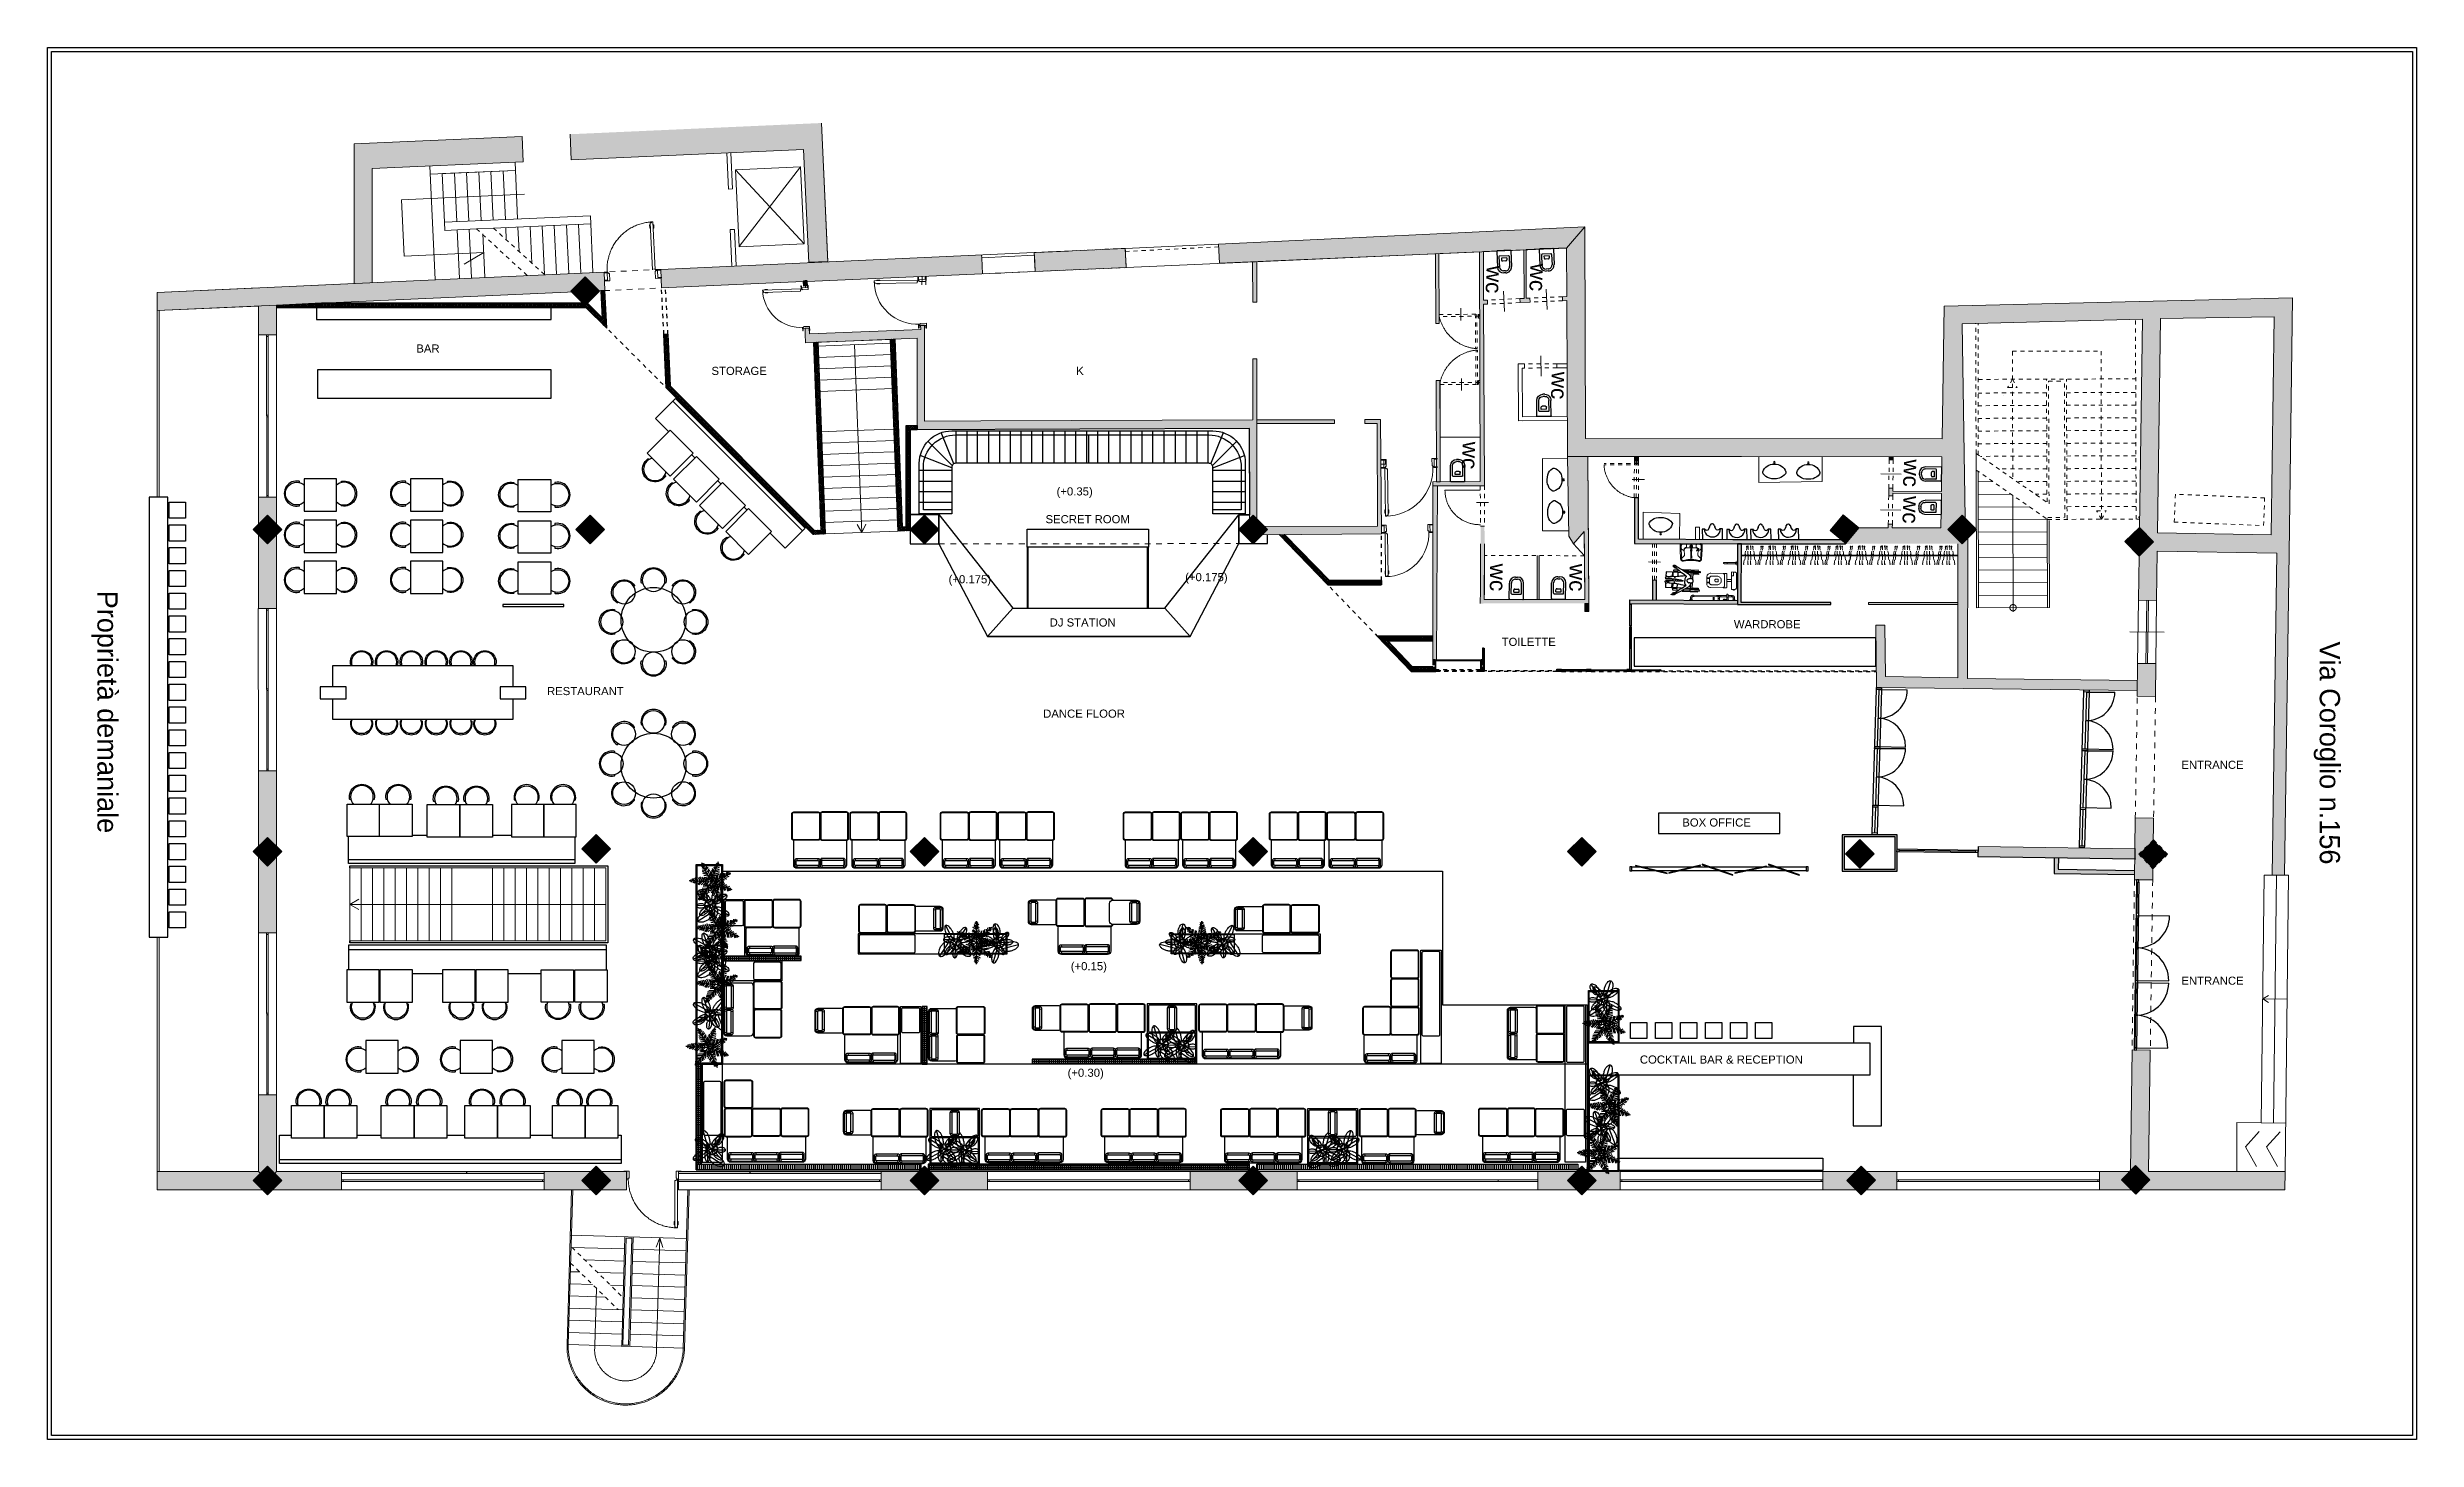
# Model space of a CAD drawing. Header units: millimetres. Extents: x 3 to 61.4, y 5.2 to 39.6.
import ezdxf

# ---------------------------------------------------------------- set-up
doc = ezdxf.new("R2010")
doc.units = ezdxf.units.MM
doc.set_wipeout_variables(frame=1)
doc.linetypes.add('_DASHED', pattern=[0.282222, 0.141111, -0.141111])
doc.layers.get('Defpoints').update_dxf_attribs({"color": 6, "true_color": 0xff00ff})
for name, color, linetype, true_color in [('228', 7, 'Continuous', 0xffffff), ('_TRF-RICALCO', 5, 'Continuous', 0x0000ff), ('_TRF-TESTO', 7, 'Continuous', 0x848484), ('_TRF-tratteggio pilastri', 7, 'Continuous', 0x000000), ('PDF_Geometry', 7, 'Continuous', 0x757575), ('RETINO', 9, 'Continuous', 0x808080)]:
    doc.layers.add(name, color=color, linetype=linetype, true_color=true_color)
for name, color, linetype in [('_MURI', 6, 'Continuous'), ('_TRF-PROGETTO', 1, 'Continuous'), ('_TRF-tratteggio muri', 250, 'Continuous'), ('TRF_ARREDO', 252, 'Continuous')]:
    doc.layers.add(name, color=color, linetype=linetype)
doc.layers.add('_TRF-MURATURA ESISTENTE', color=250, linetype='Continuous', lineweight=18, true_color=0x333333)
doc.layers.add('PORTE', color=7, linetype='Continuous', lineweight=5, true_color=0x848484)
doc.styles.get("Standard").update_dxf_attribs({"font": 'arial.ttf'})
pattern_1 = [(45, (6509.706855, 795.128776), (-0.0224506403, 0.0224506403), []), (135, (6509.706855, 795.128776), (-0.0224506403, -0.0224506403), [])]
pattern_2 = [(90, (40.73738, 11.932497), (-0.047625, 0), [])]
pattern_3 = [(315, (3247.632555, 4023.60226), (0.00673519209, 0.00673519209), [])]
pattern_4 = [(315, (3247.705555, 4023.60226), (0.00673519209, 0.00673519209), [])]

msp = doc.modelspace()

# ---------------------------------------------------------------- texts
at = {"layer": '_TRF-tratteggio muri', "char_height": 0.2, "attachment_point": 1}
for s, insert in [('WARDROBE', (44.584, 25.424)), ('TOILETTE', (38.854, 24.989)), ('BOX OFFICE', (43.311, 20.533))]:
    msp.add_mtext_dynamic_manual_height_columns(s, width=5.47165, gutter_width=1, heights=[0], dxfattribs=dict(at, insert=insert))
at = {"layer": 'TRF_ARREDO', "char_height": 0.2, "attachment_point": 1}
for s, width, insert in [('BAR', 5.47165, (12.073, 32.226)), ('STORAGE', 5.47165, (19.356, 31.674)), ('K', 5.47165, (28.355, 31.674)), ('(+0.35)', 0.91557, (27.871, 28.701)), ('SECRET ROOM', 5.47165, (27.599, 28.015)), ('(+0.175)', 0.91557, (25.207, 26.534)), ('(+0.175)', 0.91557, (31.044, 26.586)), ('DJ STATION', 5.47165, (27.7, 25.467)), ('RESTAURANT', 5.47165, (15.297, 23.775)), ('DANCE FLOOR', 5.47165, (27.54, 23.218)), ('ENTRANCE', 5.47165, (55.626, 21.956)), ('(+0.15)', 0.91557, (28.221, 16.988)), ('ENTRANCE', 5.47165, (55.626, 16.63)), ('COCKTAIL BAR & RECEPTION', 5.47165, (42.264, 14.684)), ('(+0.30)', 0.91557, (28.143, 14.359))]:
    msp.add_mtext_dynamic_manual_height_columns(s, width=width, gutter_width=1, heights=[0], dxfattribs=dict(at, insert=insert))

# ---------------------------------------------------------------- blocks, each defined once
blk = doc.blocks.new('div.singolo')
blk.add_wipeout([(3402.066, 405.226), (3402.072, 405.257), (3402.089, 405.283), (3402.115, 405.3), (3402.146, 405.306), (3402.586, 405.306), (3402.616, 405.3), (3402.642, 405.283), (3402.66, 405.257), (3402.666, 405.226), (3402.666, 404.643), (3402.66, 404.613), (3402.642, 404.587), (3402.617, 404.569), (3402.586, 404.563), (3402.146, 404.563), (3402.115, 404.569), (3402.089, 404.587), (3402.072, 404.613), (3402.066, 404.643)]).dxf.layer = 'TRF_ARREDO'
at = {"color": 252, "true_color": 0x939598}
for p, q in [((3402.095, 404.76), (3402.125, 404.736)), ((3402.125, 404.656), (3402.095, 404.632)), ((3402.141, 404.806), (3402.145, 404.756)), ((3402.145, 404.636), (3402.141, 404.586)), ((3402.586, 404.756), (3402.591, 404.806)), ((3402.586, 404.636), (3402.591, 404.586)), ((3402.606, 404.736), (3402.636, 404.76)), ((3402.606, 404.656), (3402.636, 404.632))]:
    blk.add_line(p, q, dxfattribs=at)
at = {"layer": 'TRF_ARREDO', "color": 0}
for points in [[(3402.666, 405.226), (3402.666, 404.643, -0.414214), (3402.586, 404.563), (3402.146, 404.563, -0.414214), (3402.066, 404.643), (3402.066, 405.226, -0.414214), (3402.146, 405.306), (3402.586, 405.306, -0.414214)], [(3402.636, 404.76), (3402.636, 404.632, -0.414214), (3402.591, 404.586), (3402.141, 404.586, -0.414214), (3402.095, 404.632), (3402.095, 404.76, -0.414214), (3402.141, 404.806), (3402.591, 404.806, -0.414214)]]:
    blk.add_lwpolyline(points, format="xyb", close=True, dxfattribs=at)
at = {"layer": 'TRF_ARREDO', "color": 252, "true_color": 0x939598}
blk.add_lwpolyline([(3402.606, 404.736), (3402.606, 404.656, -0.414214), (3402.586, 404.636), (3402.145, 404.636, -0.414214), (3402.125, 404.656), (3402.125, 404.736, -0.414214), (3402.145, 404.756), (3402.586, 404.756, -0.414214)], format="xyb", close=True, dxfattribs=at)
blk = doc.blocks.new('div.doppio')
blk.add_wipeout([(3400.035, 403.162), (3400.041, 403.193), (3400.059, 403.219), (3400.085, 403.236), (3400.115, 403.242), (3401.255, 403.242), (3401.286, 403.236), (3401.312, 403.219), (3401.329, 403.193), (3401.335, 403.162), (3401.335, 402.579), (3401.329, 402.549), (3401.312, 402.523), (3401.286, 402.505), (3401.255, 402.499), (3400.115, 402.499), (3400.085, 402.505), (3400.059, 402.523), (3400.041, 402.549), (3400.035, 402.579)]).dxf.layer = 'TRF_ARREDO'
at = {"color": 252, "true_color": 0x939598}
for p, q in [((3400.065, 402.696), (3400.095, 402.672)), ((3400.095, 402.592), (3400.065, 402.568)), ((3400.11, 402.742), (3400.115, 402.692)), ((3400.115, 402.572), (3400.11, 402.522)), ((3400.634, 402.692), (3400.638, 402.742)), ((3400.634, 402.572), (3400.638, 402.522)), ((3400.654, 402.672), (3400.684, 402.696)), ((3400.654, 402.592), (3400.684, 402.568)), ((3400.717, 402.672), (3400.687, 402.696)), ((3400.717, 402.592), (3400.687, 402.568)), ((3400.737, 402.692), (3400.732, 402.742)), ((3400.737, 402.572), (3400.732, 402.522)), ((3401.26, 402.742), (3401.256, 402.692)), ((3401.256, 402.572), (3401.26, 402.522)), ((3401.306, 402.696), (3401.276, 402.672)), ((3401.276, 402.592), (3401.306, 402.568))]:
    blk.add_line(p, q, dxfattribs=at)
blk.add_line((3400.684, 402.632), (3400.687, 402.632))
at = {"layer": 'TRF_ARREDO', "color": 0}
for points in [[(3401.335, 403.162), (3401.335, 402.579, -0.414214), (3401.255, 402.499), (3400.115, 402.499, -0.414214), (3400.035, 402.579), (3400.035, 403.162, -0.414214), (3400.115, 403.242), (3401.255, 403.242, -0.414214)], [(3400.684, 402.696), (3400.684, 402.568, -0.414214), (3400.638, 402.522), (3400.11, 402.522, -0.414214), (3400.065, 402.568), (3400.065, 402.696, -0.414214), (3400.11, 402.742), (3400.638, 402.742, -0.414214)], [(3400.687, 402.696), (3400.687, 402.568, 0.414214), (3400.732, 402.522), (3401.26, 402.522, 0.414214), (3401.306, 402.568), (3401.306, 402.696, 0.414214), (3401.26, 402.742), (3400.732, 402.742, 0.414214)]]:
    blk.add_lwpolyline(points, format="xyb", close=True, dxfattribs=at)
at = {"layer": 'TRF_ARREDO', "color": 252, "true_color": 0x939598}
for points in [[(3400.654, 402.672), (3400.654, 402.592, -0.414214), (3400.634, 402.572), (3400.115, 402.572, -0.414214), (3400.095, 402.592), (3400.095, 402.672, -0.414214), (3400.115, 402.692), (3400.634, 402.692, -0.414214)], [(3400.717, 402.672), (3400.717, 402.592, 0.414214), (3400.737, 402.572), (3401.256, 402.572, 0.414214), (3401.276, 402.592), (3401.276, 402.672, 0.414214), (3401.256, 402.692), (3400.737, 402.692, 0.414214)]]:
    blk.add_lwpolyline(points, format="xyb", close=True, dxfattribs=at)
blk = doc.blocks.new('A$C4fd7c4ea')
at = {"layer": 'PORTE'}
for p, q in [((0, 0.86), (0.012, 0.86)), ((0, 0.78), (0, 0.86)), ((0.012, 0.86), (0, 0.86)), ((0, 0.86), (0.012, 0.86)), ((0, 0.78), (0.11, 0.78)), ((0.011, 0.853), (0.011, 0.814)), ((0.011, 0.853), (0.012, 0.853)), ((0.123, 0.814), (0.011, 0.814)), ((0.11, 0.793), (0.123, 0.793)), ((0.11, 0.78), (0.11, 0.793)), ((0.135, 0.86), (0.123, 0.86)), ((0.123, 0.86), (0.135, 0.86)), ((0.124, 0.854), (0.123, 0.854)), ((0.123, 0.793), (0.123, 0.814)), ((0.125, 0.812), (0.123, 0.812)), ((0.123, 0.812), (0.123, 0.806)), ((0.136, 0.806), (0.123, 0.806)), ((0.124, 0.853), (0.124, 0.854)), ((0.124, 0.853), (0.125, 0.812)), ((0.135, 0.86), (0.135, 0.853)), ((0.136, 0.806), (0.135, 0.853)), ((0.113, 0.08), (0.003, 0.08)), ((0.003, 0.08), (0.003, 0.007)), ((0.003, 0), (0.003, 0.007)), ((0.003, 0), (0.015, 0)), ((0.015, 0), (0.003, 0)), ((0.015, 0), (0.003, 0)), ((0.003, 0), (0.015, 0)), ((0.126, 0.042), (0.014, 0.042)), ((0.014, 0.007), (0.014, 0.042)), ((0.014, 0.007), (0.015, 0.007)), ((0.113, 0.08), (0.113, 0.068)), ((0.113, 0.08), (0.113, 0.068)), ((0.113, 0.08), (0.113, 0.068)), ((0.113, 0.08), (0.113, 0.068)), ((0.113, 0.068), (0.126, 0.068)), ((0.113, 0.068), (0.126, 0.068)), ((0.113, 0.068), (0.126, 0.068)), ((0.113, 0.068), (0.126, 0.068)), ((0.126, 0.068), (0.126, 0.042)), ((0.126, 0.068), (0.126, 0.042)), ((0.126, 0.068), (0.126, 0.042)), ((0.126, 0.068), (0.126, 0.042)), ((0.138, 0.055), (0.126, 0.055)), ((0.126, 0.055), (0.138, 0.055)), ((0.126, 0.048), (0.126, 0.055)), ((0.138, 0.055), (0.126, 0.055)), ((0.126, 0.055), (0.138, 0.055)), ((0.126, 0.042), (0.126, 0.055)), ((0.127, 0.007), (0.126, 0.007)), ((0.126, 0.001), (0.138, 0.001)), ((0.126, 0.001), (0.138, 0.001)), ((0.127, 0.007), (0.127, 0.048)), ((0.127, 0.007), (0.127, 0.007)), ((0.136, 0.058), (0.136, 0.079)), ((0.136, 0.058), (0.136, 0.079)), ((0.136, 0.079), (0.149, 0.079)), ((0.136, 0.079), (0.149, 0.079)), ((0.136, 0.058), (0.136, 0.079)), ((0.136, 0.058), (0.136, 0.079)), ((0.136, 0.079), (0.149, 0.079)), ((0.136, 0.079), (0.149, 0.079)), ((0.136, 0.058), (0.136, 0.079)), ((0.136, 0.079), (0.149, 0.079)), ((0.136, 0.058), (0.87, 0.059)), ((0.138, 0.055), (0.138, 0.001)), ((0.149, 0.101), (0.858, 0.102)), ((0.149, 0.079), (0.149, 0.101)), ((0.149, 0.079), (0.149, 0.101)), ((0.149, 0.079), (0.149, 0.101)), ((0.775, 0.111), (0.825, 0.111)), ((0.775, 0.111), (0.825, 0.111)), ((0.775, 0.102), (0.775, 0.111)), ((0.775, 0.06), (0.775, 0.05)), ((0.775, 0.05), (0.826, 0.05)), ((0.809, 0.111), (0.791, 0.111)), ((0.825, 0.111), (0.825, 0.102)), ((0.825, 0.111), (0.825, 0.102)), ((0.826, 0.05), (0.826, 0.059)), ((0.858, 0.102), (0.858, 0.081)), ((0.87, 0.081), (0.858, 0.081)), ((0.87, 0.059), (0.87, 0.081))]:
    blk.add_line(p, q, dxfattribs=at)
blk.add_circle((0.131, 0.063), 0.00494, dxfattribs=at)
blk.add_arc((0.145, 0.069), 0.725, 359.2697, 92.7251, dxfattribs=at)
blk = doc.blocks.new('A$C598e2506')
at = {"color": 251, "true_color": 0x636466}
blk.add_blockref('A$C4fd7c4ea', (0, 0), dxfattribs=at)
blk = doc.blocks.new('ORR14C235')
at = {"color": 0, "linetype": 'ByBlock', "lineweight": -2}
for p, q in [((0.16, 0), (-0.16, 0)), ((-0.175, -0.015), (-0.175, -0.4)), ((-0.125, -0.145), (-0.125, -0.4)), ((0.11, -0.13), (-0.11, -0.13)), ((0.065, -0.18), (-0.065, -0.18)), ((-0.065, -0.18), (-0.065, -0.23)), ((0.04, -0.255), (-0.04, -0.255)), ((0.025, -0.5), (-0.025, -0.5)), ((0.025, -0.55), (-0.025, -0.55)), ((0.065, -0.18), (0.065, -0.23)), ((0.125, -0.145), (0.125, -0.4)), ((0.175, -0.015), (0.175, -0.4))]:
    blk.add_line(p, q, dxfattribs=at)
for centre, radius, start, end in [((-0.16, -0.015), 0.015, 90, 180), ((0, 0), 0.0000003, 90, 152.53417), ((0, 0), 0.0000003, 332.53417, 90), ((0, 0), 0.0000003, 332.53417, 90), ((0, 0), 0.0000001, 332.53417, 90), ((0, 0), 0.0000001, 270, 332.53417), ((0, 0), 0.0000001, 270, 332.53417), ((0, 0), 0.0000001, 332.53417, 90), ((0, 0), 0.0000001, 90, 152.53417), ((0, 0), 0.0000001, 90, 152.53417), ((0, 0), 0.0000001, 152.53417, 270), ((0, 0), 0.0000001, 90, 152.53417), ((0, 0), 0.0000001, 0, 90), ((0, 0), 0.0000001, 90, 180), ((0, 0), 0.0000001, 180, 270), ((0, 0), 0.0000001, 270, 0), ((0, 0), 0.0000001, 0, 90), ((0, 0), 0.0000001, 90, 180), ((0.16, -0.015), 0.015, 0, 90), ((-0.025, -0.4), 0.15, 180, 270), ((-0.11, -0.145), 0.015, 90, 180), ((-0.025, -0.4), 0.1, 180, 270), ((-0.04, -0.23), 0.025, 180, 270), ((0, 0), 0.0000003, 152.53417, 270), ((0, 0), 0.0000003, 270, 332.53417), ((0, 0), 0.0000001, 270, 332.53417), ((0, 0), 0.0000001, 332.53417, 90), ((0, 0), 0.0000001, 90, 152.53417), ((0, 0), 0.0000001, 152.53417, 270), ((0, 0), 0.0000001, 332.53417, 90), ((0, 0), 0.0000001, 90, 152.53417), ((0, 0), 0.0000001, 152.53417, 270), ((0, 0), 0.0000001, 180, 270), ((0, 0), 0.0000001, 180, 270), ((0, 0), 0.0000001, 90, 180), ((0, 0), 0.0000001, 0, 90), ((0, 0), 0.0000001, 270, 0), ((0, 0), 0.0000001, 180, 270), ((0, 0), 0.0000001, 90, 180), ((0, 0), 0.0000001, 270, 0), ((0, 0), 0.0000001, 360, 90), ((0, 0), 0.0000001, 270, 360), ((0, 0), 0.0000001, 180, 270), ((0, 0), 0.0000001, 90, 180), ((0.025, -0.4), 0.15, 270, 0), ((0.025, -0.4), 0.1, 270, 0), ((0.04, -0.23), 0.025, 270, 0), ((0.11, -0.145), 0.015, 0, 90)]:
    blk.add_arc(centre, radius, start, end, dxfattribs=at)
blk = doc.blocks.new('A$C533741D5')
at = {"layer": 'RETINO', "xscale": 100, "yscale": 100, "zscale": 100, "rotation": 90}
blk.add_blockref('ORR14C235', (-20.7, -67), dxfattribs=at)
blk = doc.blocks.new('A$C7B01134E')
at = {"layer": 'RETINO'}
blk.add_circle((-58.7, 139.1), 2, dxfattribs=at)
for centre, radius, start, end in [((-60.4, 107.3), 28, 86.69211, 162.6423), ((-57.1, 107.3), 28, 17.3577, 93.30789), ((-82.3, 114.2), 5, 162.6423, 215.88447), ((-62.5, 128.5), 29.5, 215.88447, 253.9823), ((-58.7, 150.6), 51.9, 256.73634, 283.26366), ((-55, 128.5), 29.5, 286.0177, 324.11553), ((-35.1, 114.2), 5, 324.11553, 17.3577)]:
    blk.add_arc(centre, radius, start, end, dxfattribs=at)
blk = doc.blocks.new('A$C79817019')
at = {"layer": 'RETINO'}
for p, q in [((0.058, 0.253, 365.221), (0, 0.25, 365.221)), ((0.058, 0.253, 365.221), (0, 0.25, 365.221)), ((0, 0.25, 365.221), (0.015, 0, 365.221)), ((0, 0.25, 365.221), (0.015, 0, 365.221)), ((0.182, 0.308, 365.221), (0.159, 0.253, 365.221)), ((0.182, 0.308, 365.221), (0.159, 0.253, 365.221)), ((0.247, 0.389, 365.221), (0.237, 0.389, 365.221)), ((0.247, 0.389, 365.221), (0.237, 0.389, 365.221)), ((0.341, 0.264, 365.221), (0.312, 0.316, 365.221)), ((0.341, 0.264, 365.221), (0.312, 0.316, 365.221)), ((0.499, 0.279, 365.221), (0.441, 0.276, 365.221)), ((0.499, 0.279, 365.221), (0.441, 0.276, 365.221)), ((0.514, 0.032, 365.221), (0.499, 0.279, 365.221))]:
    blk.add_line(p, q, dxfattribs=at)
for centre, radius, start, end in [((0.25, 0.264, 365.221), 0.2, 183.38658, 3.38658), ((0.25, 0.264, 365.221), 0.2, 183.38658, 3.38658), ((0.059, 0.233, 365.221), 0.02, 37.71192, 93.38658), ((0.059, 0.233, 365.221), 0.02, 37.71192, 93.38658), ((0.099, 0.264, 365.221), 0.03, 217.71192, 243.14509), ((0.099, 0.264, 365.221), 0.03, 217.71192, 243.14509), ((0.114, 0.295, 365.221), 0.0646, 243.14509, 299.78089), ((0.114, 0.295, 365.221), 0.0646, 243.14509, 299.78089), ((0.131, 0.264, 365.221), 0.03, 299.78089, 337.92323), ((0.131, 0.264, 365.221), 0.03, 299.78089, 337.92323), ((-0.096, 0.421, 365.221), 0.3, 337.92323, 347.05368), ((-0.096, 0.421, 365.221), 0.3, 337.92323, 347.05368), ((0.24, 0.344, 365.221), 0.045, 93.38658, 167.05368), ((0.24, 0.344, 365.221), 0.045, 93.38658, 167.05368), ((0.25, 0.344, 365.221), 0.045, 19.71948, 93.38658), ((0.25, 0.344, 365.221), 0.045, 19.71948, 93.38658), ((0.575, 0.461, 365.221), 0.3, 199.71948, 208.84992), ((0.575, 0.461, 365.221), 0.3, 199.71948, 208.84992), ((0.367, 0.278, 365.221), 0.03, 208.84992, 246.99227), ((0.367, 0.278, 365.221), 0.03, 208.84992, 246.99227), ((0.38, 0.31, 365.221), 0.0646, 246.99227, 303.62807), ((0.38, 0.31, 365.221), 0.0646, 246.99227, 303.62807), ((0.4, 0.281, 365.221), 0.03, 303.62807, 329.06123), ((0.4, 0.281, 365.221), 0.03, 303.62807, 329.06123), ((0.442, 0.256, 365.221), 0.02, 93.38658, 149.06123), ((0.442, 0.256, 365.221), 0.02, 93.38658, 149.06123)]:
    blk.add_arc(centre, radius, start, end, dxfattribs=at)
blk = doc.blocks.new('A$C7F914F1A')
at = {"layer": '228', "color": 252, "linetype": 'Continuous', "true_color": 0x848484}
for p, q in [((0.098, 0.821, -365.221), (0.096, 0.431, -365.221)), ((0.097, 0.626, -365.221), (0.263, 0.625, -365.221)), ((0.118, 0.435, -365.221), (0.121, 0.855, -365.221)), ((0.121, 0.855, -365.221), (0.151, 0.855, -365.221)), ((0.151, 0.855, -365.221), (0.149, 0.479, -365.221)), ((0.218, 0.591, -365.221), (0.158, 0.487, -365.221)), ((0.174, 0.816, -365.221), (0.172, 0.513, -365.221)), ((0.173, 0.694, -365.221), (0.174, 0.816, -365.221)), ((0.196, 0.694, -365.221), (0.173, 0.694, -365.221)), ((0.173, 0.671, -365.221), (0.315, 0.671, -365.221)), ((0.174, 0.816, -365.221), (0.197, 0.816, -365.221)), ((0.197, 0.816, -365.221), (0.196, 0.694, -365.221)), ((0.234, 0.604, -365.221), (0.218, 0.591, -365.221)), ((0.234, 0.603, -365.221), (0.242, 0.609, -365.221)), ((0.242, 0.609, -365.221), (0.251, 0.616, -365.221)), ((0.251, 0.616, -365.221), (0.264, 0.623, -365.221)), ((0.264, 0.623, -365.221), (0.282, 0.632, -365.221)), ((0.282, 0.632, -365.221), (0.303, 0.639, -365.221)), ((0.304, 0.62, -365.221), (0.305, 0.636, -365.221)), ((0.304, 0.619, -365.221), (0.308, 0.617, -365.221)), ((0.308, 0.641, -365.221), (0.305, 0.637, -365.221)), ((0.31, 0.652, -365.221), (0.308, 0.641, -365.221)), ((0.308, 0.617, -365.221), (0.308, 0.612, -365.221)), ((0.308, 0.612, -365.221), (0.308, 0.603, -365.221)), ((0.308, 0.603, -365.221), (0.31, 0.588, -365.221)), ((0.312, 0.658, -365.221), (0.31, 0.652, -365.221)), ((0.313, 0.575, -365.221), (0.31, 0.589, -365.221)), ((0.317, 0.668, -365.221), (0.312, 0.658, -365.221)), ((0.321, 0.674, -365.221), (0.317, 0.668, -365.221)), ((0.327, 0.678, -365.221), (0.321, 0.674, -365.221)), ((0.334, 0.682, -365.221), (0.327, 0.678, -365.221)), ((0.343, 0.685, -365.221), (0.334, 0.682, -365.221)), ((0.35, 0.686, -365.221), (0.343, 0.685, -365.221)), ((0.363, 0.686, -365.221), (0.35, 0.686, -365.221)), ((0.364, 0.686, -365.221), (0.374, 0.686, -365.221)), ((0.374, 0.686, -365.221), (0.381, 0.685, -365.221)), ((0.381, 0.685, -365.221), (0.389, 0.682, -365.221)), ((0.389, 0.682, -365.221), (0.397, 0.678, -365.221)), ((0.397, 0.678, -365.221), (0.403, 0.674, -365.221)), ((0.403, 0.674, -365.221), (0.407, 0.667, -365.221)), ((0.407, 0.667, -365.221), (0.412, 0.658, -365.221)), ((0.408, 0.67, -365.221), (0.551, 0.669, -365.221)), ((0.41, 0.575, -365.221), (0.414, 0.59, -365.221)), ((0.412, 0.658, -365.221), (0.414, 0.651, -365.221)), ((0.415, 0.602, -365.221), (0.413, 0.589, -365.221)), ((0.414, 0.651, -365.221), (0.416, 0.641, -365.221)), ((0.419, 0.618, -365.221), (0.415, 0.617, -365.221)), ((0.415, 0.617, -365.221), (0.415, 0.611, -365.221)), ((0.415, 0.611, -365.221), (0.415, 0.602, -365.221)), ((0.416, 0.641, -365.221), (0.419, 0.638, -365.221)), ((0.429, 0.638, -365.221), (0.418, 0.639, -365.221)), ((0.419, 0.619, -365.221), (0.419, 0.635, -365.221)), ((0.45, 0.631, -365.221), (0.429, 0.638, -365.221)), ((0.468, 0.622, -365.221), (0.45, 0.631, -365.221)), ((0.481, 0.615, -365.221), (0.468, 0.622, -365.221)), ((0.469, 0.624, -365.221), (0.631, 0.623, -365.221)), ((0.49, 0.608, -365.221), (0.481, 0.615, -365.221)), ((0.498, 0.602, -365.221), (0.49, 0.608, -365.221)), ((0.498, 0.603, -365.221), (0.515, 0.589, -365.221)), ((0.515, 0.589, -365.221), (0.574, 0.485, -365.221)), ((0.532, 0.696, -365.221), (0.533, 0.818, -365.221)), ((0.555, 0.696, -365.221), (0.532, 0.696, -365.221)), ((0.533, 0.818, -365.221), (0.556, 0.818, -365.221)), ((0.556, 0.818, -365.221), (0.554, 0.524, -365.221)), ((0.556, 0.818, -365.221), (0.555, 0.696, -365.221)), ((0.579, 0.853, -365.221), (0.577, 0.488, -365.221)), ((0.609, 0.852, -365.221), (0.579, 0.853, -365.221)), ((0.607, 0.432, -365.221), (0.609, 0.852, -365.221)), ((0.632, 0.818, -365.221), (0.63, 0.428, -365.221)), ((0.002, 0.228, -365.221), (0, 0.218, -365.221)), ((0, 0.218, -365.221), (0, 0.207, -365.221)), ((0, 0.207, -365.221), (0.005, 0.19, -365.221)), ((0.008, 0.245, -365.221), (0.002, 0.228, -365.221)), ((0.005, 0.19, -365.221), (0.013, 0.169, -365.221)), ((0.017, 0.258, -365.221), (0.008, 0.245, -365.221)), ((0.013, 0.169, -365.221), (0.016, 0.17, -365.221)), ((0.015, 0.198, -365.221), (0.018, 0.206, -365.221)), ((0.019, 0.185, -365.221), (0.015, 0.198, -365.221)), ((0.015, 0.187, -365.221), (0.018, 0.189, -365.221)), ((0.016, 0.17, -365.221), (0.02, 0.176, -365.221)), ((0.031, 0.274, -365.221), (0.017, 0.259, -365.221)), ((0.018, 0.206, -365.221), (0.019, 0.213, -365.221)), ((0.018, 0.189, -365.221), (0.021, 0.195, -365.221)), ((0.019, 0.213, -365.221), (0.022, 0.219, -365.221)), ((0.02, 0.176, -365.221), (0.019, 0.185, -365.221)), ((0.021, 0.195, -365.221), (0.021, 0.201, -365.221)), ((0.021, 0.201, -365.221), (0.023, 0.198, -365.221)), ((0.022, 0.219, -365.221), (0.031, 0.227, -365.221)), ((0.023, 0.198, -365.221), (0.024, 0.199, -365.221)), ((0.024, 0.199, -365.221), (0.027, 0.204, -365.221)), ((0.027, 0.218, -365.221), (0.028, 0.225, -365.221)), ((0.027, 0.211, -365.221), (0.027, 0.218, -365.221)), ((0.027, 0.204, -365.221), (0.027, 0.211, -365.221)), ((0.031, 0.227, -365.221), (0.037, 0.239, -365.221)), ((0.043, 0.287, -365.221), (0.032, 0.274, -365.221)), ((0.038, 0.236, -365.221), (0.034, 0.219, -365.221)), ((0.034, 0.219, -365.221), (0.036, 0.207, -365.221)), ((0.036, 0.207, -365.221), (0.042, 0.197, -365.221)), ((0.037, 0.252, -365.221), (0.038, 0.244, -365.221)), ((0.038, 0.244, -365.221), (0.038, 0.236, -365.221)), ((0.042, 0.197, -365.221), (0.046, 0.196, -365.221)), ((0.068, 0.338, -365.221), (0.043, 0.287, -365.221)), ((0.046, 0.196, -365.221), (0.049, 0.21, -365.221)), ((0.049, 0.216, -365.221), (0.057, 0.231, -365.221)), ((0.049, 0.21, -365.221), (0.049, 0.216, -365.221)), ((0.057, 0.231, -365.221), (0.06, 0.246, -365.221)), ((0.06, 0.246, -365.221), (0.061, 0.253, -365.221)), ((0.061, 0.253, -365.221), (0.062, 0.266, -365.221)), ((0.062, 0.266, -365.221), (0.132, 0.349, -365.221)), ((0.102, 0.405, -365.221), (0.068, 0.338, -365.221)), ((0.125, 0.44, -365.221), (0.103, 0.406, -365.221)), ((0.115, 0.308, -365.221), (0.115, 0.193, -365.221)), ((0.146, 0.308, -365.221), (0.115, 0.308, -365.221)), ((0.115, 0.193, -365.221), (0.145, 0.193, -365.221)), ((0.15, 0.472, -365.221), (0.125, 0.44, -365.221)), ((0.132, 0.349, -365.221), (0.15, 0.369, -365.221)), ((0.145, 0.193, -365.221), (0.146, 0.308, -365.221)), ((0.158, 0.487, -365.221), (0.15, 0.472, -365.221)), ((0.15, 0.369, -365.221), (0.165, 0.39, -365.221)), ((0.166, 0.391, -365.221), (0.174, 0.411, -365.221)), ((0.171, 0.167, -365.221), (0.17, 0.015, -365.221)), ((0.17, 0.015, -365.221), (0.281, 0.014, -365.221)), ((0.172, 0.397, -365.221), (0.171, 0.305, -365.221)), ((0.171, 0.305, -365.221), (0.267, 0.304, -365.221)), ((0.171, 0.305, -365.221), (0.171, 0.167, -365.221)), ((0.171, 0.167, -365.221), (0.276, 0.167, -365.221)), ((0.276, 0.19, -365.221), (0.173, 0.19, -365.221)), ((0.174, 0.412, -365.221), (0.216, 0.468, -365.221)), ((0.216, 0.468, -365.221), (0.232, 0.489, -365.221)), ((0.232, 0.489, -365.221), (0.25, 0.513, -365.221)), ((0.246, 0.509, -365.221), (0.249, 0.474, -365.221)), ((0.249, 0.474, -365.221), (0.252, 0.438, -365.221)), ((0.25, 0.513, -365.221), (0.26, 0.517, -365.221)), ((0.252, 0.438, -365.221), (0.258, 0.399, -365.221)), ((0.258, 0.399, -365.221), (0.26, 0.375, -365.221)), ((0.259, 0.516, -365.221), (0.269, 0.51, -365.221)), ((0.26, 0.375, -365.221), (0.266, 0.339, -365.221)), ((0.266, 0.339, -365.221), (0.269, 0.311, -365.221)), ((0.269, 0.51, -365.221), (0.278, 0.499, -365.221)), ((0.269, 0.311, -365.221), (0.273, 0.291, -365.221)), ((0.273, 0.291, -365.221), (0.278, 0.26, -365.221)), ((0.279, 0.046, -365.221), (0.275, 0.033, -365.221)), ((0.275, 0.033, -365.221), (0.277, 0.022, -365.221)), ((0.277, 0.022, -365.221), (0.292, 0.012, -365.221)), ((0.278, 0.499, -365.221), (0.286, 0.493, -365.221)), ((0.278, 0.26, -365.221), (0.282, 0.23, -365.221)), ((0.282, 0.216, -365.221), (0.278, 0.182, -365.221)), ((0.278, 0.182, -365.221), (0.28, 0.157, -365.221)), ((0.285, 0.066, -365.221), (0.279, 0.046, -365.221)), ((0.28, 0.157, -365.221), (0.281, 0.129, -365.221)), ((0.281, 0.129, -365.221), (0.285, 0.109, -365.221)), ((0.282, 0.23, -365.221), (0.282, 0.216, -365.221)), ((0.285, 0.109, -365.221), (0.287, 0.098, -365.221)), ((0.287, 0.098, -365.221), (0.285, 0.081, -365.221)), ((0.285, 0.081, -365.221), (0.285, 0.066, -365.221)), ((0.286, 0.493, -365.221), (0.3, 0.488, -365.221)), ((0.291, 0.085, -365.221), (0.298, 0.083, -365.221)), ((0.292, 0.012, -365.221), (0.309, 0.002, -365.221)), ((0.295, 0.235, -365.221), (0.312, 0.23, -365.221)), ((0.3, 0.488, -365.221), (0.317, 0.485, -365.221)), ((0.309, 0.002, -365.221), (0.323, 0, -365.221)), ((0.312, 0.23, -365.221), (0.327, 0.232, -365.221)), ((0.313, 0.576, -365.221), (0.322, 0.559, -365.221)), ((0.317, 0.485, -365.221), (0.341, 0.483, -365.221)), ((0.319, 0.075, -365.221), (0.321, 0.088, -365.221)), ((0.321, 0.088, -365.221), (0.319, 0.085, -365.221)), ((0.323, 0.055, -365.221), (0.319, 0.075, -365.221)), ((0.324, 0.115, -365.221), (0.321, 0.09, -365.221)), ((0.322, 0.559, -365.221), (0.33, 0.548, -365.221)), ((0.325, 0.035, -365.221), (0.323, 0.055, -365.221)), ((0.323, 0, -365.221), (0.327, 0.012, -365.221)), ((0.33, 0.144, -365.221), (0.324, 0.115, -365.221)), ((0.327, 0.012, -365.221), (0.325, 0.035, -365.221)), ((0.327, 0.232, -365.221), (0.332, 0.236, -365.221)), ((0.33, 0.548, -365.221), (0.337, 0.544, -365.221)), ((0.337, 0.172, -365.221), (0.33, 0.144, -365.221)), ((0.33, 0.014, -365.221), (0.338, 0.014, -365.221)), ((0.347, 0.54, -365.221), (0.337, 0.544, -365.221)), ((0.341, 0.203, -365.221), (0.337, 0.172, -365.221)), ((0.338, 0.014, -365.221), (0.338, 0.167, -365.221)), ((0.341, 0.483, -365.221), (0.365, 0.483, -365.221)), ((0.343, 0.243, -365.221), (0.341, 0.226, -365.221)), ((0.341, 0.226, -365.221), (0.341, 0.203, -365.221)), ((0.341, 0.189, -365.221), (0.383, 0.189, -365.221)), ((0.345, 0.266, -365.221), (0.343, 0.243, -365.221)), ((0.347, 0.291, -365.221), (0.345, 0.266, -365.221)), ((0.365, 0.539, -365.221), (0.347, 0.54, -365.221)), ((0.352, 0.334, -365.221), (0.347, 0.291, -365.221)), ((0.351, 0.304, -365.221), (0.378, 0.304, -365.221)), ((0.355, 0.367, -365.221), (0.352, 0.334, -365.221)), ((0.357, 0.386, -365.221), (0.355, 0.367, -365.221)), ((0.357, 0.4, -365.221), (0.362, 0.444, -365.221)), ((0.358, 0.399, -365.221), (0.357, 0.386, -365.221)), ((0.362, 0.444, -365.221), (0.365, 0.442, -365.221)), ((0.366, 0.444, -365.221), (0.363, 0.442, -365.221)), ((0.376, 0.54, -365.221), (0.365, 0.539, -365.221)), ((0.389, 0.483, -365.221), (0.366, 0.483, -365.221)), ((0.369, 0.4, -365.221), (0.366, 0.444, -365.221)), ((0.371, 0.386, -365.221), (0.37, 0.4, -365.221)), ((0.372, 0.366, -365.221), (0.371, 0.386, -365.221)), ((0.375, 0.333, -365.221), (0.372, 0.366, -365.221)), ((0.378, 0.3, -365.221), (0.375, 0.333, -365.221)), ((0.376, 0.54, -365.221), (0.389, 0.545, -365.221)), ((0.379, 0.277, -365.221), (0.378, 0.3, -365.221)), ((0.381, 0.266, -365.221), (0.379, 0.277, -365.221)), ((0.381, 0.265, -365.221), (0.383, 0.243, -365.221)), ((0.383, 0.243, -365.221), (0.385, 0.225, -365.221)), ((0.384, 0.166, -365.221), (0.384, 0.014, -365.221)), ((0.384, 0.014, -365.221), (0.395, 0.014, -365.221)), ((0.385, 0.225, -365.221), (0.385, 0.202, -365.221)), ((0.385, 0.202, -365.221), (0.385, 0.176, -365.221)), ((0.385, 0.176, -365.221), (0.387, 0.143, -365.221)), ((0.387, 0.143, -365.221), (0.393, 0.115, -365.221)), ((0.389, 0.545, -365.221), (0.393, 0.548, -365.221)), ((0.414, 0.485, -365.221), (0.389, 0.483, -365.221)), ((0.393, 0.548, -365.221), (0.401, 0.558, -365.221)), ((0.393, 0.115, -365.221), (0.396, 0.09, -365.221)), ((0.393, 0.004, -365.221), (0.395, 0.027, -365.221)), ((0.401, 0, -365.221), (0.393, 0.004, -365.221)), ((0.399, 0.232, -365.221), (0.394, 0.235, -365.221)), ((0.394, 0.054, -365.221), (0.397, 0.074, -365.221)), ((0.395, 0.027, -365.221), (0.394, 0.054, -365.221)), ((0.397, 0.074, -365.221), (0.396, 0.088, -365.221)), ((0.396, 0.088, -365.221), (0.398, 0.084, -365.221)), ((0.414, 0.23, -365.221), (0.399, 0.232, -365.221)), ((0.401, 0.558, -365.221), (0.41, 0.575, -365.221)), ((0.414, 0.002, -365.221), (0.401, 0, -365.221)), ((0.431, 0.488, -365.221), (0.414, 0.485, -365.221)), ((0.431, 0.235, -365.221), (0.414, 0.23, -365.221)), ((0.431, 0.011, -365.221), (0.414, 0.002, -365.221)), ((0.434, 0.084, -365.221), (0.426, 0.082, -365.221)), ((0.445, 0.492, -365.221), (0.431, 0.488, -365.221)), ((0.447, 0.021, -365.221), (0.431, 0.011, -365.221)), ((0.438, 0.097, -365.221), (0.436, 0.084, -365.221)), ((0.436, 0.084, -365.221), (0.436, 0.069, -365.221)), ((0.436, 0.069, -365.221), (0.441, 0.049, -365.221)), ((0.44, 0.109, -365.221), (0.438, 0.097, -365.221)), ((0.444, 0.128, -365.221), (0.44, 0.109, -365.221)), ((0.441, 0.049, -365.221), (0.449, 0.032, -365.221)), ((0.443, 0.013, -365.221), (0.551, 0.013, -365.221)), ((0.448, 0.259, -365.221), (0.444, 0.229, -365.221)), ((0.444, 0.229, -365.221), (0.444, 0.215, -365.221)), ((0.444, 0.215, -365.221), (0.448, 0.181, -365.221)), ((0.446, 0.156, -365.221), (0.444, 0.128, -365.221)), ((0.453, 0.498, -365.221), (0.445, 0.492, -365.221)), ((0.448, 0.181, -365.221), (0.446, 0.156, -365.221)), ((0.449, 0.032, -365.221), (0.447, 0.021, -365.221)), ((0.453, 0.29, -365.221), (0.448, 0.259, -365.221)), ((0.449, 0.166, -365.221), (0.552, 0.165, -365.221)), ((0.451, 0.189, -365.221), (0.552, 0.188, -365.221)), ((0.462, 0.509, -365.221), (0.453, 0.498, -365.221)), ((0.457, 0.31, -365.221), (0.453, 0.29, -365.221)), ((0.461, 0.338, -365.221), (0.457, 0.31, -365.221)), ((0.553, 0.303, -365.221), (0.458, 0.303, -365.221)), ((0.467, 0.374, -365.221), (0.461, 0.338, -365.221)), ((0.472, 0.515, -365.221), (0.462, 0.509, -365.221)), ((0.47, 0.398, -365.221), (0.467, 0.374, -365.221)), ((0.48, 0.514, -365.221), (0.469, 0.519, -365.221)), ((0.476, 0.437, -365.221), (0.47, 0.398, -365.221)), ((0.48, 0.473, -365.221), (0.475, 0.437, -365.221)), ((0.497, 0.49, -365.221), (0.48, 0.514, -365.221)), ((0.483, 0.508, -365.221), (0.48, 0.473, -365.221)), ((0.515, 0.466, -365.221), (0.497, 0.49, -365.221)), ((0.557, 0.41, -365.221), (0.515, 0.466, -365.221)), ((0.552, 0.165, -365.221), (0.551, 0.013, -365.221)), ((0.553, 0.303, -365.221), (0.552, 0.165, -365.221)), ((0.554, 0.413, -365.221), (0.553, 0.303, -365.221)), ((0.564, 0.389, -365.221), (0.557, 0.409, -365.221)), ((0.58, 0.367, -365.221), (0.565, 0.388, -365.221)), ((0.573, 0.305, -365.221), (0.573, 0.191, -365.221)), ((0.604, 0.305, -365.221), (0.573, 0.305, -365.221)), ((0.573, 0.191, -365.221), (0.603, 0.191, -365.221)), ((0.574, 0.485, -365.221), (0.582, 0.469, -365.221)), ((0.598, 0.347, -365.221), (0.58, 0.367, -365.221)), ((0.582, 0.469, -365.221), (0.606, 0.438, -365.221)), ((0.667, 0.263, -365.221), (0.598, 0.347, -365.221)), ((0.603, 0.191, -365.221), (0.604, 0.305, -365.221)), ((0.606, 0.438, -365.221), (0.627, 0.403, -365.221)), ((0.628, 0.402, -365.221), (0.662, 0.335, -365.221)), ((0.662, 0.335, -365.221), (0.687, 0.282, -365.221)), ((0.668, 0.25, -365.221), (0.667, 0.263, -365.221)), ((0.669, 0.242, -365.221), (0.668, 0.25, -365.221)), ((0.671, 0.228, -365.221), (0.668, 0.243, -365.221)), ((0.68, 0.213, -365.221), (0.671, 0.228, -365.221)), ((0.68, 0.206, -365.221), (0.68, 0.213, -365.221)), ((0.682, 0.192, -365.221), (0.68, 0.206, -365.221)), ((0.687, 0.193, -365.221), (0.682, 0.192, -365.221)), ((0.687, 0.282, -365.221), (0.698, 0.27, -365.221)), ((0.692, 0.203, -365.221), (0.687, 0.193, -365.221)), ((0.692, 0.248, -365.221), (0.691, 0.241, -365.221)), ((0.691, 0.241, -365.221), (0.691, 0.233, -365.221)), ((0.691, 0.233, -365.221), (0.694, 0.216, -365.221)), ((0.698, 0.224, -365.221), (0.692, 0.236, -365.221)), ((0.694, 0.216, -365.221), (0.692, 0.203, -365.221)), ((0.694, 0.214, -365.221), (0.693, 0.222, -365.221)), ((0.693, 0.207, -365.221), (0.694, 0.214, -365.221)), ((0.694, 0.201, -365.221), (0.693, 0.207, -365.221)), ((0.696, 0.196, -365.221), (0.694, 0.201, -365.221)), ((0.698, 0.194, -365.221), (0.696, 0.196, -365.221)), ((0.707, 0.216, -365.221), (0.697, 0.224, -365.221)), ((0.698, 0.27, -365.221), (0.712, 0.255, -365.221)), ((0.7, 0.198, -365.221), (0.698, 0.194, -365.221)), ((0.7, 0.192, -365.221), (0.7, 0.198, -365.221)), ((0.703, 0.186, -365.221), (0.7, 0.192, -365.221)), ((0.709, 0.181, -365.221), (0.703, 0.186, -365.221)), ((0.71, 0.208, -365.221), (0.707, 0.216, -365.221)), ((0.708, 0.172, -365.221), (0.709, 0.181, -365.221)), ((0.711, 0.166, -365.221), (0.708, 0.172, -365.221)), ((0.709, 0.181, -365.221), (0.713, 0.194, -365.221)), ((0.71, 0.202, -365.221), (0.71, 0.208, -365.221)), ((0.713, 0.194, -365.221), (0.71, 0.202, -365.221)), ((0.716, 0.166, -365.221), (0.711, 0.166, -365.221)), ((0.712, 0.255, -365.221), (0.721, 0.24, -365.221)), ((0.724, 0.186, -365.221), (0.716, 0.166, -365.221)), ((0.721, 0.24, -365.221), (0.726, 0.225, -365.221)), ((0.728, 0.203, -365.221), (0.724, 0.186, -365.221)), ((0.726, 0.225, -365.221), (0.728, 0.215, -365.221)), ((0.728, 0.215, -365.221), (0.728, 0.203, -365.221))]:
    blk.add_line(p, q, dxfattribs=at)
blk = doc.blocks.new('ESISTENTE_HBTOO_TRF1')
at = {"true_color": 0x636466}
h = blk.add_hatch(color=251, dxfattribs=at)
h.dxf.hatch_style = 1
h.paths.add_polyline_path([(2881.579, 397.344), (2881.579, 397.294), (2886.579, 397.294), (2886.579, 397.344)])
h.paths.add_polyline_path([(2889.896, 397.344), (2889.896, 397.294), (2894.896, 397.294), (2894.896, 397.344)])
at = {"layer": '_TRF-tratteggio muri'}
h = blk.add_hatch(color=256, dxfattribs=at)
h.dxf.hatch_style = 1
h.paths.add_polyline_path([(2881.889, 422.695), (2881.889, 419.26), (2877.029, 419.03), (2877.029, 418.58), (2879.529, 418.691), (2879.529, 417.981), (2879.979, 417.981), (2879.979, 418.711), (2882.339, 419.271), (2882.339, 422.083), (2886.065, 422.249), (2886.04, 422.88)])
h = blk.add_hatch(color=256, dxfattribs=at)
h.dxf.hatch_style = 1
h.paths.add_polyline_path([(2887.219, 422.932), (2887.244, 422.301), (2892.982, 422.557), (2893.113, 419.761), (2893.582, 419.783), (2893.422, 423.209)])
h = blk.add_hatch(color=256, dxfattribs=at)
h.dxf.hatch_style = 1
h.paths.add_polyline_path([(2912.256, 420.648), (2903.216, 420.222), (2903.219, 420.155), (2903.221, 420.155), (2903.241, 419.755), (2907.563, 419.941), (2909.658, 420.034), (2909.658, 420.03), (2909.758, 420.035), (2909.758, 420.038), (2910.758, 420.083), (2910.758, 420.078), (2910.808, 420.08), (2910.808, 420.085), (2911.814, 420.13)])
h.paths.add_polyline_path([(2910.258, 420.061, -0.414214), (2910.258, 420.061, -0.109599), (2910.258, 420.061, -1.237219), (2910.258, 420.061), (2910.258, 420.061, -1), (2910.258, 420.061, -3.564926), (2910.258, 420.061)], flags=0)
h.paths.add_polyline_path([(2910.258, 420.061, 64.899773), (2910.258, 420.061, 64.899781)], flags=16)
h.paths.add_polyline_path([(2910.258, 420.061, 53.393866), (2910.258, 420.061, 53.393851)], flags=0)
h.paths.add_polyline_path([(2910.258, 420.061, 44.176018), (2910.258, 420.061, 44.176023)], flags=0)
h.paths.add_polyline_path([(2910.258, 420.061, 32.652404), (2910.258, 420.061, 32.652404)], flags=0)
h.paths.add_polyline_path([(2910.258, 420.061, 0.029332), (2910.258, 420.061, 0.029332)], flags=0)
h.paths.add_polyline_path([(2910.258, 420.061, -0.06848), (2910.258, 420.061, -14.602774)], flags=0)
h.paths.add_polyline_path([(2910.258, 420.061, -2.061556), (2910.258, 420.061, -0.055652), (2910.258, 420.061, -16.138508)], flags=0)
h.paths.add_polyline_path([(2910.258, 420.061, -0.039023), (2910.258, 420.061, -17.198929), (2910.258, 420.061, -8.514691)], flags=0)
h.paths.add_polyline_path([(2910.258, 420.061, -4.988285), (2910.258, 420.061, -0.043713), (2910.258, 420.061, -5.211911), (2910.258, 420.061, -5.096303)], flags=0)
h.paths.add_polyline_path([(2910.258, 420.061, -0.061442), (2910.258, 420.061, -5.930062), (2910.258, 420.061, -37.588044)], flags=0)
h.paths.add_polyline_path([(2910.258, 420.061, -0.028336), (2910.258, 420.061, -13.506139), (2910.258, 420.061, -11.171435), (2910.258, 420.061, -0.041112)], flags=0)
h.paths.add_polyline_path([(2910.258, 420.061, 10.023966), (2910.258, 420.061, 30.071896)], flags=0)
h.paths.add_polyline_path([(2911.308, 420.108, 64.899773), (2911.308, 420.108, 64.899781)], flags=17)
h.paths.add_polyline_path([(2911.308, 420.108, -0.109599), (2911.308, 420.108, -2.061556), (2911.308, 420.108, -6.832685), (2911.308, 420.108, -10.734978), (2911.308, 420.108, -3.280145), (2911.308, 420.108, -0.06848), (2911.308, 420.108, -2.061557), (2911.308, 420.108, -6.832685), (2911.308, 420.108, -8.514691)], flags=16)
h = blk.add_hatch(color=256, dxfattribs=at)
h.dxf.hatch_style = 1
h.paths.add_polyline_path([(2921.567, 418.252), (2926.017, 418.371), (2926.467, 418.382), (2926.467, 418.383), (2926.623, 418.386), (2929.718, 418.461), (2929.724, 418.894), (2921.123, 418.69), (2921.077, 415.421), (2912.277, 415.427), (2912.256, 420.648), (2911.808, 420.123), (2911.812, 418.929), (2911.706, 418.924), (2911.71, 418.824), (2911.813, 418.829), (2911.828, 414.981), (2912.333, 414.981), (2913.379, 414.981), (2914.779, 414.981), (2916.129, 414.978), (2921.071, 414.975), (2921.059, 414.12), (2919.859, 414.125), (2919.86, 414.201), (2919.76, 414.202), (2919.758, 414.01), (2919.858, 414.009), (2919.859, 414.075), (2921.059, 414.07), (2921.047, 413.221), (2919.847, 413.221), (2919.848, 413.309), (2919.748, 413.31), (2919.747, 413.221), (2919.017, 413.221), (2918.689, 412.827), (2921.467, 412.829), (2921.467, 409.518), (2919.68, 409.552), (2919.661, 410.824), (2919.442, 410.824), (2919.454, 409.284), (2925.893, 409.207), (2925.894, 409.453), (2921.705, 409.508), (2921.713, 412.976), (2921.567, 412.829), (2921.213, 413.183), (2921.567, 413.536), (2921.643, 413.46)])
h = blk.add_hatch(color=256, dxfattribs=at)
h.dxf.hatch_style = 1
h.paths.add_polyline_path([(2897.396, 419.491), (2897.377, 419.886), (2897.374, 419.952), (2889.457, 419.598), (2889.457, 419.598), (2889.457, 419.598), (2889.479, 419.141)])
h = blk.add_hatch(color=256, dxfattribs=at)
h.dxf.hatch_style = 1
h.paths.add_polyline_path([(2900.943, 419.647), (2900.918, 420.117), (2898.673, 420.011), (2898.695, 419.548), (2898.855, 419.555)])
h = blk.add_hatch(color=256, dxfattribs=at)
h.dxf.hatch_style = 1
h.paths.add_polyline_path([(2904.166, 419.789), (2904.061, 419.784), (2904.065, 418.788), (2904.166, 418.789)])
h = blk.add_hatch(color=256, dxfattribs=at)
h.dxf.hatch_style = 1
h.paths.add_polyline_path([(2908.581, 418.261), (2908.669, 418.262), (2908.653, 419.987), (2908.573, 419.984)])
h.paths.add_polyline_path([(2909.664, 418.492), (2909.665, 418.392), (2909.664, 418.392), (2909.67, 416.855), (2909.67, 416.855), (2909.67, 416.854), (2909.674, 415.907), (2909.68, 414.257), (2909.78, 414.257), (2909.763, 418.737), (2909.861, 418.742), (2909.857, 418.842), (2909.763, 418.837), (2909.758, 420.035), (2909.658, 420.03)])
h = blk.add_hatch(color=256, dxfattribs=at)
h.dxf.hatch_style = 1
h.paths.add_polyline_path([(2910.906, 418.888), (2910.813, 418.884), (2910.808, 420.08), (2910.758, 420.078), (2910.763, 418.882), (2910.656, 418.877), (2910.66, 418.777), (2910.911, 418.789)])
h = blk.add_hatch(color=256, dxfattribs=at)
h.dxf.hatch_style = 1
h.paths.add_polyline_path([(2888.079, 419.075), (2888.058, 419.53), (2877.029, 419.03), (2877.029, 418.58)])
h = blk.add_hatch(color=256, dxfattribs=at)
h.dxf.hatch_style = 1
h.paths.add_polyline_path([(2893.071, 419.334), (2892.971, 419.33), (2892.977, 419.187), (2893.077, 419.191)])
h = blk.add_hatch(color=256, dxfattribs=at)
h.dxf.hatch_style = 1
h.paths.add_polyline_path([(2897.358, 415.861), (2895.968, 415.856), (2895.968, 418.218), (2895.868, 418.221), (2895.872, 418.114), (2893.124, 418.006), (2893.118, 418.148), (2893.018, 418.144), (2893.028, 417.789), (2895.784, 417.898), (2895.787, 415.643), (2897.359, 415.649), (2903.978, 415.673), (2903.987, 413.448), (2904.165, 413.446), (2904.166, 415.793), (2904.166, 415.887), (2904.166, 417.388), (2904.07, 417.388), (2904.07, 415.886)])
h = blk.add_hatch(color=256, dxfattribs=at)
h.dxf.hatch_style = 1
h.paths.add_polyline_path([(2926.467, 418.382), (2926.017, 418.371), (2925.946, 413.229), (2926.293, 412.873), (2925.936, 412.526), (2925.921, 411.434), (2926.369, 411.428), (2926.386, 412.646), (2929.335, 412.593), (2929.289, 409.336), (2929.589, 409.326), (2929.635, 412.589), (2929.718, 418.461), (2926.623, 418.386), (2929.268, 418.431), (2929.192, 413.046), (2926.392, 413.096)])
h.paths.add_polyline_path([(2926.347, 409.871), (2925.9, 409.877), (2925.894, 409.453), (2926.344, 409.437)])
h.paths.add_polyline_path([(2926.344, 409.437), (2925.894, 409.453), (2925.892, 409.065), (2926.342, 409.058)])
h = blk.add_hatch(color=256, dxfattribs=at)
h.dxf.hatch_style = 1
h.paths.add_polyline_path([(2908.682, 416.857), (2908.588, 416.857), (2908.6, 414.357), (2908.689, 414.357), (2908.689, 415.457), (2908.686, 415.457)])
h.paths.add_polyline_path([(2909.679, 414.361), (2908.506, 414.355), (2908.506, 414.261), (2909.68, 414.257)])
h.paths.add_polyline_path([(2909.123, 414.357, 68.710842), (2909.123, 414.357, 68.710772)], flags=16)
h.paths.add_polyline_path([(2909.123, 414.357, 47.634393), (2909.123, 414.357, 47.634345)], flags=0)
h.paths.add_polyline_path([(2909.123, 414.357, 36.755997), (2909.123, 414.357, 36.755959)], flags=0)
h.paths.add_polyline_path([(2909.123, 414.357, 0.013839), (2909.123, 414.357, 0.013839)], flags=0)
h.paths.add_polyline_path([(2909.123, 414.357, 0.022802), (2909.123, 414.357, 0.022802)], flags=0)
h.paths.add_polyline_path([(2909.123, 414.357, 0.028695), (2909.123, 414.357, 0.034125), (2909.123, 414.357, 0.027015)], flags=0)
h.paths.add_polyline_path([(2909.123, 414.357, 42.343864), (2909.123, 414.357, 0.027111), (2909.123, 414.357, 0.020033), (2909.123, 414.357, 5.096301)], flags=0)
h.paths.add_polyline_path([(2909.123, 414.357, 0.025429), (2909.123, 414.357, 0.076288)], flags=0)
h.paths.add_polyline_path([(2909.123, 414.357, 14.371167), (2909.123, 414.357, 25.571346), (2909.123, 414.357, 14.021675), (2909.123, 414.357, 10.734977)], flags=0)
h.paths.add_polyline_path([(2909.123, 414.357, -5.551076), (2909.123, 414.357), (2909.123, 414.357, 0.662504), (2909.123, 414.357, 26.526316), (2909.123, 414.357), (2909.123, 414.357, -1), (2909.123, 414.357, -0.108349), (2909.123, 414.357, -25.140269), (2909.123, 414.357, -10.164977), (2909.123, 414.357), (2909.123, 414.357, -0.414213), (2909.123, 414.357, -18.68452)], flags=0)
h.paths.add_polyline_path([(2909.123, 414.357, 25.079617), (2909.123, 414.357, 25.079592)], flags=0)
h.paths.add_polyline_path([(2909.123, 414.357, -35.151127), (2909.123, 414.357, -0.028449)], flags=0)
h.paths.add_polyline_path([(2909.123, 414.357, -61.579263), (2909.123, 414.357, -61.579325)], flags=0)
h = blk.add_hatch(color=256, dxfattribs=at)
h.dxf.hatch_style = 1
h.paths.add_polyline_path([(2907.229, 414.891), (2907.228, 414.91), (2907.228, 414.91), (2907.221, 415.892), (2906.829, 415.891), (2906.829, 415.796), (2907.131, 415.797), (2907.141, 413.263), (2904.358, 413.253), (2904.429, 413.183), (2904.294, 413.048), (2907.242, 413.072)])
h.paths.add_polyline_path([(2906.084, 415.887), (2904.166, 415.887), (2904.166, 415.793), (2906.084, 415.793)])
h = blk.add_hatch(color=256, dxfattribs=at)
h.dxf.hatch_style = 1
h.paths.add_polyline_path([(2911.865, 413.019), (2911.978, 412.828), (2912.246, 413.128), (2912.257, 411.45), (2912.359, 411.45), (2912.333, 414.981), (2911.828, 414.981)])
h = blk.add_hatch(color=256, dxfattribs=at)
h.dxf.hatch_style = 1
h.paths.add_polyline_path([(2913.581, 414.981), (2913.481, 414.981), (2913.481, 414.872), (2913.581, 414.872)])
h = blk.add_hatch(color=256, dxfattribs=at)
h.dxf.hatch_style = 1
h.paths.add_polyline_path([(2919.871, 414.976), (2919.771, 414.976), (2919.77, 414.902), (2919.87, 414.901)])
h = blk.add_hatch(color=256, dxfattribs=at)
h.dxf.hatch_style = 1
h.paths.add_polyline_path([(2879.979, 413.981), (2879.529, 413.981), (2879.529, 413.311), (2879.754, 413.536), (2879.979, 413.311)])
h.paths.add_polyline_path([(2879.979, 413.054), (2879.754, 412.829), (2879.529, 413.054), (2879.529, 411.231), (2879.979, 411.231)])
h.paths.add_polyline_path([(2879.979, 407.231), (2879.529, 407.231), (2879.529, 405.361), (2879.754, 405.586), (2879.979, 405.361)])
h.paths.add_polyline_path([(2879.979, 405.104), (2879.754, 404.879), (2879.529, 405.104), (2879.529, 403.231), (2879.979, 403.231)])
h.paths.add_polyline_path([(2879.979, 399.231), (2879.529, 399.231), (2879.529, 397.344), (2879.577, 397.296), (2879.754, 397.473), (2879.931, 397.296), (2879.979, 397.344)])
h.paths.add_polyline_path([(2881.579, 397.344), (2879.979, 397.344), (2879.931, 397.296), (2880.107, 397.119), (2879.882, 396.894), (2881.579, 396.894)])
h.paths.add_polyline_path([(2879.4, 397.119), (2879.577, 397.296), (2879.529, 397.344), (2877.029, 397.344), (2877.029, 396.894), (2879.625, 396.894)])
h.paths.add_polyline_path([(2887.507, 397.119), (2887.732, 397.344), (2886.579, 397.344), (2886.579, 397.139), (2886.579, 396.894), (2887.732, 396.894)])
h.paths.add_polyline_path([(2888.61, 397.344), (2887.989, 397.344), (2888.214, 397.119), (2887.989, 396.894), (2888.61, 396.886)])
h.paths.add_polyline_path([(2895.614, 397.119), (2895.839, 397.344), (2894.896, 397.344), (2894.896, 397.139), (2894.896, 396.894), (2894.896, 396.894), (2895.839, 396.894)])
h.paths.add_polyline_path([(2897.521, 397.344), (2896.097, 397.344), (2896.321, 397.119), (2896.096, 396.894), (2897.521, 396.894)])
h.paths.add_polyline_path([(2903.721, 397.119), (2903.946, 397.344), (2902.521, 397.344), (2902.521, 396.894), (2902.521, 396.894), (2903.946, 396.894)])
h.paths.add_polyline_path([(2905.161, 397.344), (2905.161, 397.344), (2904.204, 397.344), (2904.429, 397.119), (2904.204, 396.894), (2905.161, 396.894)])
h.paths.add_polyline_path([(2912.054, 397.344), (2911.096, 397.344), (2911.096, 396.894), (2911.096, 396.894), (2912.054, 396.894), (2911.829, 397.119)])
h.paths.add_polyline_path([(2913.129, 397.344), (2912.307, 397.348), (2912.536, 397.119), (2912.311, 396.894), (2913.129, 396.894)])
h.paths.add_polyline_path([(2918.947, 397.344), (2918.129, 397.344), (2918.129, 396.894), (2918.954, 396.894), (2918.726, 397.119)])
h.paths.add_polyline_path([(2919.957, 397.344), (2919.21, 397.344), (2919.433, 397.125), (2919.206, 396.894), (2919.957, 396.894)])
h = blk.add_hatch(color=256, dxfattribs=at)
h.dxf.hatch_style = 1
h.paths.add_polyline_path([(2908.506, 409.967), (2908.602, 409.967), (2908.627, 414.261), (2908.506, 414.261)])
h = blk.add_hatch(color=256, dxfattribs=at)
h.dxf.hatch_style = 1
h.paths.add_polyline_path([(2918.585, 412.929), (2915.912, 412.929), (2913.581, 412.944), (2913.581, 413.959), (2913.481, 413.959), (2913.485, 412.836), (2916.028, 412.83), (2916.129, 412.825), (2918.689, 412.827), (2918.697, 412.836)])
h = blk.add_hatch(color=256, dxfattribs=at)
h.dxf.hatch_style = 1
h.paths.add_polyline_path([(2911.134, 412.537), (2911.08, 412.537), (2911.084, 411.452), (2911.134, 411.452)], flags=17)
h.paths.add_polyline_path([(2912.359, 411.45), (2912.257, 411.45), (2909.776, 411.453), (2909.785, 412.67), (2909.785, 412.829), (2909.783, 413.267), (2909.685, 413.267), (2909.685, 412.826), (2909.685, 412.829), (2909.685, 411.669), (2909.679, 411.355), (2912.359, 411.359)])
h = blk.add_hatch(color=256, dxfattribs=at)
h.dxf.hatch_style = 1
h.paths.add_polyline_path([(2916.129, 412.825), (2916.028, 412.83), (2916.024, 411.426), (2916.027, 411.426), (2916.024, 411.426), (2916.024, 411.38), (2916.024, 411.33), (2918.328, 411.328), (2918.328, 411.378), (2916.12, 411.378)])
h = blk.add_hatch(color=256, dxfattribs=at)
h.dxf.hatch_style = 1
h.paths.add_polyline_path([(2914.023, 411.929), (2913.928, 411.929), (2913.928, 411.44), (2914.023, 411.44)])
h.paths.add_polyline_path([(2916.024, 411.38), (2916.024, 411.426), (2913.373, 411.444), (2913.373, 411.343), (2916.024, 411.33)])
h = blk.add_hatch(color=256, dxfattribs=at)
h.dxf.hatch_style = 1
h.paths.add_polyline_path([(2912.261, 411.359), (2912.261, 411.155), (2912.358, 411.155), (2912.359, 411.359)])
h = blk.add_hatch(color=256, dxfattribs=at)
h.dxf.hatch_style = 1
h.paths.add_polyline_path([(2921.465, 411.378), (2919.261, 411.378), (2919.261, 411.328), (2921.467, 411.328)])
h = blk.add_hatch(color=256, dxfattribs=at)
h.dxf.hatch_style = 1
h.paths.add_polyline_path([(2929.223, 404.655), (2929.523, 404.651), (2929.589, 409.326), (2929.289, 409.336)])
h = blk.add_hatch(color=256, dxfattribs=at)
h.dxf.hatch_style = 1
h.paths.add_polyline_path([(2926.293, 406.058), (2925.843, 406.066), (2925.835, 405.525), (2925.836, 405.532), (2925.83, 405.173), (2925.825, 404.818), (2925.822, 404.54), (2926.271, 404.534)])
h = blk.add_hatch(color=256, dxfattribs=at)
h.dxf.hatch_style = 1
h.paths.add_polyline_path([(2918.66, 405.601), (2918.66, 404.801), (2919.913, 404.801), (2919.913, 405.601)], flags=16)
h.paths.add_polyline_path([(2918.61, 405.651), (2918.61, 404.751), (2919.963, 404.751), (2919.963, 405.651)])
h = blk.add_hatch(color=256, dxfattribs=at)
h.dxf.hatch_style = 1
h.paths.add_polyline_path([(2921.962, 405.362), (2921.959, 405.106), (2925.828, 405.049), (2925.832, 405.306), (2921.962, 405.362)])
h = blk.add_hatch(color=256, dxfattribs=at)
h.dxf.hatch_style = 1
h.paths.add_polyline_path([(2923.94, 404.797), (2923.944, 405.077), (2923.844, 405.078), (2923.838, 404.698), (2925.823, 404.669), (2925.825, 404.769)])
h = blk.add_hatch(color=256, dxfattribs=at)
h.dxf.hatch_style = 1
h.paths.add_polyline_path([(2924.957, 397.344), (2924.957, 396.894), (2925.742, 396.894), (2925.498, 397.134), (2925.704, 397.344)])
h.paths.add_polyline_path([(2926.212, 400.334), (2925.762, 400.34), (2925.72, 397.36), (2925.849, 397.491), (2926.205, 397.14), (2925.963, 396.894), (2929.53, 396.894), (2929.537, 397.344), (2926.17, 397.344)])
h = blk.add_hatch(dxfattribs=at)
h.set_pattern_fill('ANGLE', color=256)
h.set_pattern_definition([(0, (-63.5165, 0), (0, 6.985), [5.08, -1.905]), (90, (-63.5165, 0), (-6.985, 4e-16), [5.08, -1.905])])
h.paths.add_polyline_path([(2889.896, 397.344), (2889.896, 397.294), (2894.896, 397.294), (2894.896, 397.344)])
h.paths.add_polyline_path([(2886.579, 397.294), (2886.579, 397.344), (2881.579, 397.344), (2881.579, 397.294)])
at = {"layer": '_TRF-tratteggio pilastri'}
for points in [[(2887.236, 419.064), (2887.589, 418.71), (2887.943, 419.064), (2887.589, 419.417)], [(2879.4, 413.183), (2879.754, 412.829), (2880.107, 413.183), (2879.754, 413.536)], [(2887.365, 413.183), (2887.719, 412.829), (2888.072, 413.183), (2887.719, 413.536)], [(2895.614, 413.183), (2895.968, 412.829), (2896.321, 413.183), (2895.968, 413.536)], [(2904.078, 412.832), (2904.429, 413.183), (2904.075, 413.536), (2903.721, 413.183), (2904.072, 412.832)], [(2918.312, 413.156), (2918.697, 412.836), (2919.017, 413.221), (2918.632, 413.54)], [(2921.213, 413.183), (2921.567, 412.829), (2921.92, 413.183), (2921.567, 413.536)], [(2925.586, 412.882), (2925.934, 412.524), (2926.293, 412.873), (2925.944, 413.231)], [(2879.4, 405.233), (2879.754, 404.879), (2880.107, 405.233), (2879.754, 405.586)], [(2887.507, 405.303), (2887.861, 404.949), (2888.214, 405.303), (2887.861, 405.656)], [(2895.614, 405.233), (2895.968, 404.879), (2896.321, 405.233), (2895.968, 405.586)], [(2903.721, 405.233), (2904.075, 404.879), (2904.429, 405.233), (2904.075, 405.586)], [(2911.829, 405.233), (2912.182, 404.879), (2912.536, 405.233), (2912.182, 405.586)], [(2918.69, 405.178), (2919.044, 404.824), (2919.397, 405.178), (2919.044, 405.531)], [(2925.927, 405.17), (2926.275, 404.812), (2926.641, 405.167), (2926.292, 405.525)], [(2879.4, 397.119), (2879.754, 396.766), (2880.107, 397.119), (2879.754, 397.473)], [(2887.507, 397.119), (2887.861, 396.766), (2888.214, 397.119), (2887.861, 397.473)], [(2895.614, 397.119), (2895.968, 396.766), (2896.321, 397.119), (2895.968, 397.473)], [(2903.721, 397.119), (2904.075, 396.766), (2904.429, 397.119), (2904.075, 397.473)], [(2911.829, 397.119), (2912.182, 396.766), (2912.536, 397.119), (2912.182, 397.473)], [(2918.726, 397.119), (2919.082, 396.769), (2919.433, 397.125), (2919.076, 397.476)], [(2925.498, 397.134), (2925.855, 396.784), (2926.205, 397.14), (2925.849, 397.491)]]:
    blk.add_hatch(color=256, dxfattribs=at).paths.add_polyline_path(points, flags=0)
at = {"color": 0, "linetype": 'ByBlock', "lineweight": -2}
for p, q in [((2913.928, 411.929), (2913.928, 411.44)), ((2914.023, 411.929), (2914.023, 411.44))]:
    blk.add_line(p, q, dxfattribs=at)
at = {"linetype": 'ByBlock', "lineweight": -2}
blk.add_lwpolyline([(2916.028, 412.83), (2916.024, 411.33), (2918.328, 411.328), (2918.328, 411.378), (2916.12, 411.378), (2916.129, 412.825), (2916.028, 412.83)], dxfattribs=at)
blk.add_lwpolyline([(2913.373, 411.444), (2916.024, 411.426), (2916.024, 411.33), (2913.373, 411.343)], close=True, dxfattribs=at)
at = {"layer": '_TRF-MURATURA ESISTENTE'}
for p, q in [((2881.889, 422.695), (2886.04, 422.88)), ((2881.889, 419.251), (2881.889, 422.695)), ((2886.04, 422.88), (2886.065, 422.249)), ((2887.219, 422.932), (2887.244, 422.301)), ((2887.219, 422.932), (2887.244, 422.301)), ((2893.583, 419.78), (2893.422, 423.209)), ((2893.582, 419.796), (2893.422, 423.209)), ((2882.339, 422.083), (2886.065, 422.249)), ((2883.889, 419.349), (2883.761, 422.141)), ((2885.922, 420.842), (2885.861, 422.241)), ((2887.244, 422.301), (2892.982, 422.557)), ((2887.244, 422.301), (2892.982, 422.557)), ((2891.085, 422.472), (2891.127, 421.58)), ((2891.185, 422.477), (2891.226, 421.585)), ((2891.305, 422.054), (2892.903, 422.129)), ((2892.903, 422.129), (2891.393, 420.16)), ((2892.903, 422.129), (2892.992, 420.231)), ((2893.113, 419.762), (2892.982, 422.557)), ((2892.982, 422.557), (2893.113, 419.762)), ((2882.339, 419.271), (2882.339, 422.083)), ((2883.769, 421.949), (2885.87, 422.041)), ((2884.124, 420.763), (2884.066, 421.961)), ((2884.068, 421.96), (2885.87, 422.04)), ((2884.423, 420.776), (2884.366, 421.975)), ((2884.723, 420.79), (2884.665, 421.989)), ((2885.023, 420.803), (2884.968, 422.002)), ((2885.323, 420.816), (2885.268, 422.015)), ((2885.623, 420.829), (2885.567, 422.028)), ((2891.226, 421.585), (2891.127, 421.58)), ((2891.305, 422.054), (2892.992, 420.231)), ((2891.305, 422.054), (2891.393, 420.156)), ((2883.06, 421.315), (2886.095, 421.45)), ((2883.06, 421.315), (2883.122, 419.922)), ((2884.124, 420.761), (2887.72, 420.921)), ((2884.133, 420.559), (2884.124, 420.761)), ((2884.133, 420.559), (2884.908, 420.596)), ((2884.492, 419.375), (2884.433, 420.573)), ((2884.791, 419.389), (2884.733, 420.587)), ((2885.332, 420.614), (2884.908, 420.596)), ((2885.12, 419.404), (2885.07, 420.478)), ((2885.332, 420.614), (2887.73, 420.721)), ((2885.646, 420.328), (2885.632, 420.628)), ((2885.96, 420.042), (2885.931, 420.641)), ((2886.273, 419.755), (2886.231, 420.654)), ((2886.587, 419.469), (2886.531, 420.668)), ((2886.887, 419.482), (2886.831, 420.681)), ((2887.186, 419.495), (2887.13, 420.694)), ((2887.486, 419.509), (2887.43, 420.708)), ((2887.72, 420.921), (2887.783, 419.522)), ((2889.183, 420.695), (2889.198, 420.696)), ((2889.183, 420.695), (2889.198, 420.696)), ((2889.187, 420.613), (2889.183, 420.695)), ((2889.187, 420.613), (2889.183, 420.695)), ((2889.185, 420.668), (2889.186, 420.64)), ((2889.201, 420.614), (2889.187, 420.613)), ((2889.196, 420.748), (2889.23, 420.749)), ((2889.252, 419.588), (2889.196, 420.748)), ((2889.264, 420.771), (2889.229, 420.77)), ((2889.229, 420.77), (2889.23, 420.749)), ((2889.32, 419.588), (2889.264, 420.771)), ((2889.283, 420.7), (2889.267, 420.699)), ((2889.271, 420.617), (2889.287, 420.618)), ((2889.287, 420.618), (2889.283, 420.7)), ((2891.273, 420.586), (2891.173, 420.581)), ((2891.173, 420.581), (2891.215, 419.689)), ((2891.273, 420.586), (2891.315, 419.694)), ((2912.277, 415.427), (2912.256, 420.648)), ((2883.122, 419.922), (2885.092, 420.014)), ((2885.092, 420.014), (2884.606, 419.727)), ((2889.457, 419.598), (2898.673, 420.011)), ((2891.393, 420.156), (2892.992, 420.231)), ((2893.073, 419.3), (2904.319, 419.796)), ((2893.112, 419.774), (2893.582, 419.796)), ((2897.377, 419.886), (2897.374, 419.952)), ((2897.377, 419.886), (2898.676, 419.948)), ((2897.396, 419.487), (2897.377, 419.886)), ((2897.396, 419.487), (2897.377, 419.886)), ((2898.676, 419.948), (2898.695, 419.548)), ((2900.918, 420.117), (2903.216, 420.222)), ((2904.319, 419.796), (2909.658, 420.034)), ((2908.581, 418.261), (2908.573, 419.984)), ((2908.669, 418.262), (2908.653, 419.988)), ((2908.692, 419.986), (2909.141, 420.007)), ((2909.679, 414.361), (2909.658, 420.034)), ((2909.758, 420.038), (2910.758, 420.083)), ((2909.763, 418.837), (2909.758, 420.038)), ((2910.763, 418.882), (2910.758, 420.083)), ((2910.808, 420.085), (2911.808, 420.13)), ((2910.813, 418.884), (2910.808, 420.085)), ((2911.808, 420.13), (2911.812, 418.929)), ((2888.058, 419.53), (2888.069, 419.531)), ((2888.058, 419.53), (2888.059, 419.511)), ((2888.059, 419.511), (2888.058, 419.53)), ((2888.068, 419.312), (2888.067, 419.332)), ((2888.067, 419.332), (2888.068, 419.312)), ((2888.068, 419.312), (2888.067, 419.332)), ((2888.197, 419.318), (2888.068, 419.312)), ((2888.146, 419.535), (2888.069, 419.531)), ((2888.07, 419.513), (2888.136, 419.516)), ((2888.07, 419.513), (2888.07, 419.513)), ((2888.07, 419.513), (2888.07, 419.511)), ((2888.078, 419.33), (2888.141, 419.333)), ((2888.078, 419.33), (2888.078, 419.333)), ((2888.167, 419.516), (2888.133, 419.514)), ((2888.133, 419.514), (2888.141, 419.333)), ((2888.136, 419.516), (2888.136, 419.514)), ((2888.136, 419.514), (2888.147, 419.515)), ((2888.146, 419.535), (2888.147, 419.515)), ((2888.168, 419.495), (2888.167, 419.516)), ((2888.189, 419.496), (2888.168, 419.495)), ((2888.197, 419.318), (2888.189, 419.496)), ((2889.316, 419.609), (2889.282, 419.607)), ((2889.316, 419.609), (2889.282, 419.607)), ((2889.316, 419.609), (2889.282, 419.607)), ((2889.317, 419.588), (2889.316, 419.609)), ((2889.317, 419.588), (2889.316, 419.609)), ((2889.317, 419.588), (2889.316, 419.609)), ((2889.317, 419.588), (2889.316, 419.609)), ((2889.317, 419.588), (2889.316, 419.609)), ((2889.352, 419.59), (2889.317, 419.588)), ((2889.352, 419.59), (2889.317, 419.588)), ((2889.352, 419.59), (2889.317, 419.588)), ((2889.352, 419.59), (2889.317, 419.588)), ((2889.352, 419.59), (2889.317, 419.588)), ((2889.317, 419.55), (2889.338, 419.551)), ((2889.317, 419.55), (2889.338, 419.551)), ((2889.317, 419.55), (2889.338, 419.551)), ((2889.317, 419.55), (2889.338, 419.551)), ((2889.317, 419.55), (2889.325, 419.373)), ((2889.325, 419.373), (2889.443, 419.379)), ((2889.337, 419.572), (2889.378, 419.574)), ((2889.337, 419.572), (2889.378, 419.574)), ((2889.337, 419.572), (2889.378, 419.574)), ((2889.337, 419.572), (2889.378, 419.574)), ((2889.338, 419.551), (2889.337, 419.572)), ((2889.338, 419.551), (2889.337, 419.572)), ((2889.338, 419.551), (2889.337, 419.572)), ((2889.338, 419.551), (2889.337, 419.572)), ((2889.356, 419.593), (2889.443, 419.597)), ((2889.356, 419.593), (2889.357, 419.573)), ((2889.357, 419.573), (2889.356, 419.593)), ((2889.356, 419.593), (2889.357, 419.573)), ((2889.357, 419.573), (2889.356, 419.593)), ((2889.368, 419.574), (2889.357, 419.573)), ((2889.378, 419.574), (2889.357, 419.573)), ((2889.434, 419.577), (2889.368, 419.574)), ((2889.378, 419.574), (2889.386, 419.394)), ((2889.476, 419.398), (2889.386, 419.394)), ((2889.434, 419.577), (2889.464, 419.578)), ((2889.463, 419.598), (2889.443, 419.597)), ((2889.477, 419.38), (2889.443, 419.379)), ((2889.479, 419.141), (2889.457, 419.598)), ((2889.464, 419.578), (2889.464, 419.576)), ((2889.476, 419.39), (2889.475, 419.41)), ((2889.475, 419.41), (2889.476, 419.39)), ((2889.475, 419.41), (2889.476, 419.39)), ((2889.476, 419.141), (2892.973, 419.295)), ((2893.03, 419.15), (2893.03, 419.188)), ((2895.898, 419.22), (2895.905, 419.418)), ((2895.998, 419.217), (2896.005, 419.422)), ((2879.529, 419.141), (2877.029, 419.03)), ((2877.029, 419.03), (2877.029, 418.58)), ((2877.029, 418.58), (2879.529, 418.691)), ((2879.529, 417.981), (2879.529, 418.691)), ((2879.979, 417.981), (2879.979, 418.711)), ((2909.197, 418.638), (2909.2, 418.338)), ((2909.763, 418.837), (2909.857, 418.842)), ((2909.763, 418.737), (2909.861, 418.742)), ((2909.763, 418.737), (2909.78, 414.257)), ((2909.861, 418.742), (2909.857, 418.842)), ((2910.254, 419.06), (2910.276, 418.56)), ((2910.656, 418.877), (2910.763, 418.882)), ((2910.66, 418.777), (2910.656, 418.877)), ((2910.66, 418.777), (2910.911, 418.789)), ((2910.813, 418.884), (2910.906, 418.888)), ((2910.911, 418.789), (2910.906, 418.888)), ((2911.304, 419.106), (2911.326, 418.607)), ((2911.706, 418.924), (2911.812, 418.929)), ((2911.71, 418.824), (2911.706, 418.924)), ((2911.71, 418.824), (2911.813, 418.829)), ((2911.828, 414.981), (2911.813, 418.829)), ((2921.123, 418.69), (2921.077, 415.421)), ((2921.123, 418.69), (2929.724, 418.894)), ((2921.123, 418.69), (2929.724, 418.894)), ((2929.635, 412.589), (2929.724, 418.894)), ((2877.029, 418.58), (2877.029, 397.344)), ((2877.079, 418.58), (2877.079, 397.344)), ((2908.581, 418.261), (2908.669, 418.262)), ((2908.667, 418.483), (2908.668, 418.433)), ((2921.567, 418.252), (2926.017, 418.371)), ((2926.017, 418.371), (2925.944, 413.231)), ((2926.467, 418.383), (2926.392, 413.096)), ((2926.467, 418.383), (2929.268, 418.431)), ((2929.268, 418.431), (2929.192, 413.046)), ((2879.979, 417.981), (2879.529, 417.981)), ((2879.529, 417.981), (2879.53, 413.981)), ((2879.732, 417.981), (2879.733, 413.981)), ((2879.772, 417.941), (2879.732, 417.941)), ((2879.772, 417.981), (2879.773, 413.981)), ((2879.979, 417.981), (2879.979, 413.981)), ((2894.235, 417.742), (2894.295, 416.213)), ((2911.176, 417.466), (2911.178, 416.966)), ((2908.682, 416.857), (2908.588, 416.857)), ((2908.686, 415.457), (2908.682, 416.857)), ((2909.213, 416.606), (2909.214, 416.906)), ((2909.67, 416.755), (2909.67, 416.855)), ((2910.626, 415.864), (2910.615, 417.264)), ((2910.77, 417.264), (2910.615, 417.264)), ((2910.725, 415.964), (2910.715, 417.164)), ((2910.771, 417.164), (2910.715, 417.164)), ((2910.771, 417.164), (2910.77, 417.264)), ((2911.818, 417.268), (2911.57, 417.267)), ((2911.571, 417.167), (2911.57, 417.267)), ((2911.819, 417.168), (2911.571, 417.167)), ((2879.732, 416.001), (2879.772, 416.001)), ((2879.732, 415.961), (2879.772, 415.961)), ((2894.295, 416.213), (2894.417, 413.106)), ((2911.824, 415.868), (2910.626, 415.864)), ((2911.823, 415.968), (2910.725, 415.964)), ((2911.828, 415.868), (2910.73, 415.864)), ((2908.686, 415.457), (2909.673, 415.455)), ((2912.277, 415.427), (2921.077, 415.421)), ((2907.341, 414.892), (2907.229, 414.891)), ((2911.218, 414.932), (2911.217, 413.148)), ((2911.83, 414.922), (2911.218, 414.932)), ((2912.333, 414.981), (2912.359, 411.359)), ((2914.779, 414.981), (2913.379, 414.981)), ((2913.481, 414.981), (2913.481, 414.872)), ((2913.581, 414.872), (2913.581, 414.841)), ((2914.779, 414.981), (2916.129, 414.978)), ((2921.071, 414.975), (2916.129, 414.978)), ((2916.549, 414.978), (2916.549, 414.343)), ((2918.117, 414.977), (2918.117, 414.365)), ((2920.065, 414.548), (2919.565, 414.555)), ((2919.771, 414.976), (2919.77, 414.902)), ((2919.87, 414.901), (2919.77, 414.902)), ((2919.871, 414.976), (2919.87, 414.901)), ((2921.071, 414.975), (2921.059, 414.12)), ((2921.97, 411.248), (2921.969, 414.611)), ((2879.529, 413.981), (2879.529, 413.311)), ((2879.979, 413.981), (2879.529, 413.981)), ((2879.773, 414.021), (2879.733, 414.021)), ((2879.979, 413.981), (2879.979, 413.311)), ((2908.506, 414.355), (2909.679, 414.361)), ((2908.506, 409.967), (2908.506, 414.355)), ((2908.51, 414.261), (2909.685, 414.257)), ((2908.602, 409.967), (2908.627, 414.259)), ((2909.679, 414.361), (2908.689, 414.357)), ((2909.68, 414.154), (2908.808, 414.154)), ((2909.68, 414.257), (2909.78, 414.257)), ((2913.73, 414.416), (2913.43, 414.416)), ((2916.549, 414.343), (2918.117, 414.365)), ((2919.76, 414.202), (2919.758, 414.01)), ((2919.858, 414.009), (2919.758, 414.01)), ((2919.86, 414.201), (2919.76, 414.202)), ((2919.859, 414.075), (2919.858, 414.009)), ((2919.86, 414.201), (2919.859, 414.125)), ((2919.859, 414.125), (2921.059, 414.12)), ((2919.859, 414.075), (2921.059, 414.07)), ((2921.059, 414.07), (2921.047, 413.221)), ((2922.331, 414.361), (2921.969, 414.359)), ((2922.781, 414.05), (2921.969, 414.047)), ((2922.781, 414.05), (2921.969, 414.047)), ((2922.819, 414.022), (2922.826, 411.151)), ((2909.885, 413.846), (2909.585, 413.847)), ((2913.695, 412.944), (2913.701, 413.607)), ((2914.6, 413.575), (2913.701, 413.607)), ((2914.594, 412.938), (2914.6, 413.575)), ((2920.053, 413.656), (2919.553, 413.663)), ((2923.666, 413.435), (2921.968, 413.429)), ((2923.231, 413.74), (2921.97, 413.734)), ((2923.231, 413.74), (2921.97, 413.734)), ((2923.675, 411.255), (2923.666, 413.451)), ((2923.725, 411.255), (2923.716, 413.404)), ((2879.529, 413.054), (2879.529, 411.231)), ((2879.979, 413.054), (2879.979, 411.231)), ((2894.417, 413.106), (2894.301, 413.303)), ((2894.417, 413.106), (2894.517, 413.312)), ((2904.075, 412.929), (2904.074, 412.929)), ((2904.075, 412.929), (2904.075, 412.929)), ((2904.075, 412.929), (2904.075, 412.929)), ((2909.683, 413.267), (2909.785, 413.267)), ((2909.685, 412.829), (2909.685, 411.669)), ((2909.785, 412.829), (2909.785, 411.669)), ((2911.865, 413.149), (2911.217, 413.148)), ((2911.865, 413.019), (2911.978, 412.828)), ((2911.978, 412.828), (2912.246, 413.128)), ((2912.249, 412.534), (2911.978, 412.828)), ((2912.246, 413.128), (2912.249, 412.534)), ((2914.614, 412.797), (2914.613, 412.69)), ((2914.616, 412.81), (2914.614, 412.803)), ((2914.614, 412.803), (2914.614, 412.797)), ((2914.618, 412.816), (2914.616, 412.81)), ((2914.622, 412.821), (2914.618, 412.816)), ((2914.626, 412.826), (2914.622, 412.821)), ((2914.631, 412.83), (2914.626, 412.826)), ((2914.636, 412.834), (2914.631, 412.83)), ((2914.641, 412.794), (2914.64, 412.79)), ((2914.64, 412.79), (2914.64, 412.785)), ((2914.64, 412.785), (2914.645, 412.459)), ((2914.643, 412.799), (2914.641, 412.794)), ((2914.645, 412.803), (2914.643, 412.799)), ((2914.649, 412.807), (2914.645, 412.803)), ((2914.652, 412.81), (2914.649, 412.807)), ((2914.657, 412.813), (2914.652, 412.81)), ((2914.661, 412.815), (2914.657, 412.813)), ((2914.666, 412.816), (2914.661, 412.815)), ((2914.671, 412.816), (2915.099, 412.814)), ((2914.766, 412.803), (2914.765, 412.805)), ((2914.766, 412.8), (2914.766, 412.803)), ((2914.766, 412.728), (2914.766, 412.8)), ((2914.854, 412.769), (2914.853, 412.764)), ((2914.853, 412.764), (2914.853, 412.759)), ((2914.853, 412.759), (2914.855, 412.753)), ((2914.855, 412.775), (2914.854, 412.769)), ((2914.857, 412.78), (2914.855, 412.775)), ((2914.855, 412.753), (2914.857, 412.748)), ((2914.861, 412.784), (2914.857, 412.78)), ((2914.857, 412.748), (2914.86, 412.744)), ((2914.86, 412.744), (2914.864, 412.74)), ((2914.865, 412.788), (2914.861, 412.784)), ((2914.862, 412.77), (2914.861, 412.766)), ((2914.861, 412.766), (2914.861, 412.762)), ((2914.861, 412.762), (2914.862, 412.758)), ((2914.864, 412.774), (2914.862, 412.77)), ((2914.862, 412.758), (2914.863, 412.755)), ((2914.863, 412.755), (2914.865, 412.751)), ((2914.866, 412.777), (2914.864, 412.774)), ((2914.869, 412.791), (2914.865, 412.788)), ((2914.866, 412.77), (2914.865, 412.767)), ((2914.865, 412.767), (2914.865, 412.763)), ((2914.865, 412.763), (2914.865, 412.76)), ((2914.865, 412.76), (2914.866, 412.757)), ((2914.865, 412.751), (2914.867, 412.748)), ((2914.868, 412.78), (2914.866, 412.777)), ((2914.867, 412.773), (2914.866, 412.77)), ((2914.866, 412.757), (2914.867, 412.754)), ((2914.869, 412.776), (2914.867, 412.773)), ((2914.867, 412.754), (2914.869, 412.751)), ((2914.867, 412.748), (2914.87, 412.745)), ((2914.872, 412.783), (2914.868, 412.78)), ((2914.874, 412.793), (2914.869, 412.791)), ((2914.872, 412.778), (2914.869, 412.776)), ((2914.87, 412.771), (2914.869, 412.768)), ((2914.869, 412.768), (2914.869, 412.765)), ((2914.869, 412.765), (2914.869, 412.762)), ((2914.869, 412.762), (2914.87, 412.76)), ((2914.869, 412.751), (2914.872, 412.748)), ((2914.871, 412.773), (2914.87, 412.771)), ((2914.87, 412.76), (2914.871, 412.757)), ((2914.87, 412.745), (2914.873, 412.743)), ((2914.873, 412.776), (2914.871, 412.773)), ((2914.871, 412.757), (2914.873, 412.755)), ((2914.875, 412.785), (2914.872, 412.783)), ((2914.875, 412.78), (2914.872, 412.778)), ((2914.872, 412.748), (2914.875, 412.746)), ((2914.873, 412.743), (2914.872, 412.616)), ((2914.875, 412.778), (2914.873, 412.776)), ((2914.873, 412.755), (2914.875, 412.753)), ((2914.873, 412.743), (2914.877, 412.741)), ((2914.879, 412.795), (2914.874, 412.793)), ((2914.879, 412.786), (2914.875, 412.785)), ((2914.878, 412.782), (2914.875, 412.78)), ((2914.877, 412.779), (2914.875, 412.778)), ((2914.875, 412.753), (2914.877, 412.751)), ((2914.875, 412.746), (2914.878, 412.745)), ((2914.879, 412.78), (2914.877, 412.779)), ((2914.877, 412.751), (2914.879, 412.75)), ((2914.881, 412.783), (2914.878, 412.782)), ((2914.878, 412.745), (2914.881, 412.744)), ((2914.885, 412.795), (2914.879, 412.795)), ((2914.883, 412.787), (2914.879, 412.786)), ((2914.882, 412.781), (2914.879, 412.78)), ((2914.879, 412.75), (2914.882, 412.749)), ((2914.885, 412.783), (2914.881, 412.783)), ((2914.881, 412.744), (2914.881, 412.693)), ((2914.881, 412.744), (2914.884, 412.744)), ((2914.885, 412.781), (2914.882, 412.781)), ((2914.882, 412.749), (2914.885, 412.749)), ((2914.887, 412.787), (2914.883, 412.787)), ((2914.884, 412.744), (2914.888, 412.744)), ((2914.89, 412.794), (2914.885, 412.795)), ((2914.888, 412.783), (2914.885, 412.783)), ((2914.888, 412.781), (2914.885, 412.781)), ((2914.885, 412.749), (2914.887, 412.749)), ((2914.891, 412.786), (2914.887, 412.787)), ((2914.887, 412.749), (2914.89, 412.75)), ((2914.888, 412.744), (2914.887, 412.693)), ((2914.891, 412.782), (2914.888, 412.783)), ((2914.89, 412.78), (2914.888, 412.781)), ((2914.888, 412.744), (2914.891, 412.745)), ((2914.896, 412.793), (2914.89, 412.794)), ((2914.893, 412.779), (2914.89, 412.78)), ((2914.89, 412.75), (2914.893, 412.751)), ((2914.895, 412.785), (2914.891, 412.786)), ((2914.895, 412.78), (2914.891, 412.782)), ((2914.891, 412.745), (2914.894, 412.746)), ((2914.891, 412.741), (2914.895, 412.742)), ((2914.895, 412.777), (2914.893, 412.779)), ((2914.893, 412.751), (2914.895, 412.753)), ((2914.894, 412.746), (2914.897, 412.748)), ((2914.898, 412.782), (2914.895, 412.785)), ((2914.897, 412.778), (2914.895, 412.78)), ((2914.897, 412.775), (2914.895, 412.777)), ((2914.895, 412.753), (2914.897, 412.755)), ((2914.895, 412.742), (2914.899, 412.744)), ((2914.896, 412.743), (2914.895, 412.616)), ((2914.901, 412.791), (2914.896, 412.793)), ((2914.9, 412.776), (2914.897, 412.778)), ((2914.898, 412.773), (2914.897, 412.775)), ((2914.897, 412.755), (2914.898, 412.757)), ((2914.897, 412.748), (2914.9, 412.751)), ((2914.901, 412.78), (2914.898, 412.782)), ((2914.9, 412.771), (2914.898, 412.773)), ((2914.898, 412.757), (2914.9, 412.76)), ((2914.899, 412.744), (2914.902, 412.747)), ((2914.902, 412.773), (2914.9, 412.776)), ((2914.9, 412.768), (2914.9, 412.771)), ((2914.901, 412.765), (2914.9, 412.768)), ((2914.9, 412.762), (2914.901, 412.765)), ((2914.9, 412.76), (2914.9, 412.762)), ((2914.9, 412.751), (2914.902, 412.753)), ((2914.905, 412.787), (2914.901, 412.791)), ((2914.904, 412.777), (2914.901, 412.78)), ((2914.903, 412.77), (2914.902, 412.773)), ((2914.902, 412.753), (2914.903, 412.757)), ((2914.902, 412.747), (2914.904, 412.75)), ((2914.904, 412.767), (2914.903, 412.77)), ((2914.903, 412.757), (2914.904, 412.76)), ((2914.906, 412.773), (2914.904, 412.777)), ((2914.904, 412.763), (2914.904, 412.767)), ((2914.904, 412.76), (2914.904, 412.763)), ((2914.904, 412.75), (2914.906, 412.754)), ((2914.909, 412.783), (2914.905, 412.787)), ((2914.905, 412.739), (2914.909, 412.743)), ((2914.907, 412.77), (2914.906, 412.773)), ((2914.906, 412.754), (2914.907, 412.758)), ((2914.908, 412.766), (2914.907, 412.77)), ((2914.907, 412.758), (2914.908, 412.762)), ((2914.908, 412.762), (2914.908, 412.766)), ((2914.912, 412.779), (2914.909, 412.783)), ((2914.909, 412.743), (2914.912, 412.748)), ((2914.914, 412.774), (2914.912, 412.779)), ((2914.912, 412.748), (2914.914, 412.753)), ((2914.916, 412.769), (2914.914, 412.774)), ((2914.914, 412.753), (2914.916, 412.758)), ((2914.916, 412.763), (2914.916, 412.769)), ((2914.916, 412.758), (2914.916, 412.763)), ((2914.986, 413.24), (2914.986, 412.935)), ((2915.09, 413.24), (2914.986, 413.24)), ((2915.003, 412.727), (2915.004, 412.799)), ((2915.005, 412.804), (2915.004, 412.801)), ((2915.004, 412.801), (2915.004, 412.799)), ((2915.006, 412.807), (2915.005, 412.804)), ((2915.008, 412.809), (2915.006, 412.807)), ((2915.009, 412.811), (2915.008, 412.809)), ((2915.012, 412.812), (2915.009, 412.811)), ((2915.014, 412.813), (2915.012, 412.812)), ((2915.017, 412.814), (2915.014, 412.813)), ((2915.019, 412.814), (2915.017, 412.814)), ((2915.09, 413.24), (2915.09, 412.935)), ((2915.104, 412.813), (2915.099, 412.814)), ((2915.109, 412.812), (2915.104, 412.813)), ((2915.113, 412.81), (2915.109, 412.812)), ((2915.118, 412.808), (2915.113, 412.81)), ((2915.115, 412.835), (2915.122, 412.834)), ((2915.121, 412.804), (2915.118, 412.808)), ((2915.124, 412.801), (2915.121, 412.804)), ((2915.13, 412.782), (2915.121, 412.456)), ((2915.122, 412.834), (2915.128, 412.833)), ((2915.127, 412.796), (2915.124, 412.801)), ((2915.129, 412.792), (2915.127, 412.796)), ((2915.128, 412.833), (2915.134, 412.831)), ((2915.13, 412.787), (2915.129, 412.792)), ((2915.13, 412.782), (2915.13, 412.787)), ((2915.134, 412.831), (2915.139, 412.828)), ((2915.139, 412.828), (2915.144, 412.823)), ((2915.144, 412.823), (2915.148, 412.819)), ((2915.144, 412.823), (2915.149, 412.818)), ((2915.149, 412.818), (2915.152, 412.813)), ((2915.152, 412.813), (2915.154, 412.807)), ((2915.154, 412.807), (2915.155, 412.8)), ((2915.155, 412.8), (2915.156, 412.794)), ((2915.156, 412.794), (2915.155, 412.687)), ((2919.747, 413.221), (2919.017, 413.221)), ((2919.748, 413.31), (2919.747, 413.221)), ((2919.848, 413.309), (2919.748, 413.31)), ((2919.848, 413.309), (2919.847, 413.221)), ((2919.847, 413.221), (2921.047, 413.221)), ((2921.467, 412.829), (2921.467, 409.518)), ((2921.713, 412.976), (2921.705, 409.508)), ((2923.667, 413.123), (2921.97, 413.116)), ((2923.668, 412.81), (2921.97, 412.804)), ((2923.668, 412.81), (2921.97, 412.804)), ((2926.392, 413.096), (2929.192, 413.046)), ((2909.776, 411.453), (2909.785, 412.67)), ((2911.08, 412.537), (2911.084, 411.452)), ((2911.134, 412.537), (2911.134, 411.452)), ((2912.249, 412.534), (2912.257, 411.45)), ((2914.128, 412.378), (2913.828, 412.379)), ((2914.613, 412.69), (2914.624, 412.451)), ((2914.648, 412.697), (2914.641, 412.712)), ((2914.645, 412.468), (2914.705, 412.525)), ((2914.651, 412.693), (2914.648, 412.697)), ((2914.655, 412.689), (2914.651, 412.693)), ((2914.66, 412.686), (2914.655, 412.689)), ((2914.713, 412.654), (2914.66, 412.686)), ((2914.706, 412.69), (2914.704, 412.68)), ((2914.704, 412.68), (2914.704, 412.67)), ((2914.704, 412.67), (2914.712, 412.664)), ((2914.705, 412.525), (2914.709, 412.529)), ((2914.709, 412.7), (2914.706, 412.69)), ((2914.715, 412.709), (2914.709, 412.7)), ((2914.709, 412.529), (2914.712, 412.534)), ((2914.712, 412.679), (2914.711, 412.67)), ((2914.717, 412.556), (2914.711, 412.67)), ((2914.713, 412.688), (2914.712, 412.679)), ((2914.712, 412.534), (2914.715, 412.539)), ((2914.716, 412.696), (2914.713, 412.688)), ((2914.721, 412.717), (2914.715, 412.709)), ((2914.715, 412.539), (2914.716, 412.545)), ((2914.721, 412.704), (2914.716, 412.696)), ((2914.716, 412.545), (2914.717, 412.55)), ((2914.717, 412.55), (2914.717, 412.556)), ((2914.729, 412.724), (2914.721, 412.717)), ((2914.726, 412.711), (2914.721, 412.704)), ((2914.733, 412.717), (2914.726, 412.711)), ((2914.738, 412.73), (2914.729, 412.724)), ((2914.74, 412.722), (2914.733, 412.717)), ((2914.747, 412.734), (2914.738, 412.73)), ((2914.748, 412.726), (2914.74, 412.722)), ((2914.758, 412.736), (2914.747, 412.734)), ((2914.757, 412.728), (2914.748, 412.726)), ((2914.766, 412.728), (2914.757, 412.728)), ((2914.758, 412.736), (2914.761, 412.728)), ((2914.766, 412.728), (2914.873, 412.728)), ((2914.873, 412.662), (2914.86, 412.662)), ((2914.864, 412.74), (2914.868, 412.736)), ((2914.864, 412.463), (2914.866, 412.464)), ((2914.866, 412.668), (2914.865, 412.664)), ((2914.865, 412.664), (2914.865, 412.661)), ((2914.865, 412.661), (2914.865, 412.658)), ((2914.865, 412.658), (2914.866, 412.655)), ((2914.867, 412.671), (2914.866, 412.668)), ((2914.866, 412.655), (2914.868, 412.652)), ((2914.866, 412.464), (2914.868, 412.465)), ((2914.869, 412.673), (2914.867, 412.671)), ((2914.868, 412.736), (2914.873, 412.734)), ((2914.868, 412.652), (2914.87, 412.649)), ((2914.868, 412.465), (2914.869, 412.467)), ((2914.871, 412.676), (2914.869, 412.673)), ((2914.869, 412.467), (2914.87, 412.469)), ((2914.87, 412.649), (2914.872, 412.647)), ((2914.87, 412.469), (2914.871, 412.471)), ((2914.873, 412.677), (2914.871, 412.676)), ((2914.876, 412.605), (2914.871, 412.473)), ((2914.871, 412.471), (2914.871, 412.473)), ((2914.878, 412.691), (2914.873, 412.691)), ((2914.878, 412.684), (2914.873, 412.684)), ((2914.873, 412.612), (2914.874, 412.61)), ((2914.873, 412.612), (2914.873, 412.61)), ((2914.873, 412.61), (2914.874, 412.608)), ((2914.874, 412.61), (2914.875, 412.609)), ((2914.874, 412.608), (2914.875, 412.607)), ((2914.875, 412.609), (2914.876, 412.607)), ((2914.875, 412.607), (2914.876, 412.605)), ((2914.876, 412.607), (2914.878, 412.606)), ((2914.876, 412.605), (2914.878, 412.604)), ((2914.877, 412.741), (2914.881, 412.74)), ((2914.878, 412.693), (2914.89, 412.693)), ((2914.878, 412.667), (2914.878, 412.693)), ((2914.889, 412.667), (2914.878, 412.667)), ((2914.878, 412.606), (2914.88, 412.605)), ((2914.878, 412.604), (2914.88, 412.603)), ((2914.88, 412.605), (2914.882, 412.605)), ((2914.88, 412.603), (2914.882, 412.603)), ((2914.882, 412.605), (2914.884, 412.605)), ((2914.882, 412.603), (2914.884, 412.603)), ((2914.884, 412.605), (2914.886, 412.605)), ((2914.884, 412.603), (2914.885, 412.603)), ((2914.885, 412.603), (2914.887, 412.603)), ((2914.886, 412.605), (2914.887, 412.605)), ((2914.887, 412.605), (2914.889, 412.606)), ((2914.887, 412.603), (2914.889, 412.604)), ((2914.888, 412.74), (2914.891, 412.741)), ((2914.89, 412.693), (2914.889, 412.667)), ((2914.889, 412.684), (2914.896, 412.684)), ((2914.889, 412.606), (2914.891, 412.607)), ((2914.889, 412.604), (2914.891, 412.605)), ((2914.89, 412.691), (2914.896, 412.691)), ((2914.891, 412.607), (2914.892, 412.609)), ((2914.891, 412.605), (2914.892, 412.607)), ((2914.892, 412.609), (2914.894, 412.61)), ((2914.892, 412.607), (2914.893, 412.608)), ((2914.892, 412.606), (2914.896, 412.473)), ((2914.893, 412.608), (2914.894, 412.61)), ((2914.898, 412.676), (2914.895, 412.678)), ((2914.909, 412.662), (2914.895, 412.662)), ((2914.896, 412.734), (2914.901, 412.736)), ((2915.003, 412.727), (2914.896, 412.728)), ((2914.896, 412.647), (2914.899, 412.649)), ((2914.896, 412.472), (2914.896, 412.47)), ((2914.896, 412.47), (2914.897, 412.468)), ((2914.897, 412.468), (2914.898, 412.467)), ((2914.9, 412.673), (2914.898, 412.676)), ((2914.898, 412.467), (2914.9, 412.465)), ((2914.899, 412.649), (2914.901, 412.651)), ((2914.902, 412.67), (2914.9, 412.673)), ((2914.9, 412.465), (2914.901, 412.464)), ((2914.901, 412.736), (2914.905, 412.739)), ((2914.901, 412.651), (2914.902, 412.654)), ((2914.901, 412.464), (2914.903, 412.462)), ((2914.903, 412.667), (2914.902, 412.67)), ((2914.902, 412.654), (2914.903, 412.657)), ((2914.903, 412.664), (2914.903, 412.667)), ((2914.904, 412.661), (2914.903, 412.664)), ((2914.903, 412.657), (2914.904, 412.661)), ((2915.012, 412.726), (2915.003, 412.727)), ((2915.012, 412.734), (2915.008, 412.727)), ((2915.022, 412.732), (2915.012, 412.734)), ((2915.021, 412.724), (2915.012, 412.726)), ((2915.072, 412.66), (2915.014, 412.66)), ((2915.014, 412.66), (2915.014, 412.65)), ((2915.029, 412.721), (2915.021, 412.724)), ((2915.031, 412.728), (2915.022, 412.732)), ((2915.028, 412.668), (2915.029, 412.672)), ((2915.056, 412.667), (2915.028, 412.668)), ((2915.028, 412.668), (2915.028, 412.66)), ((2915.036, 412.716), (2915.029, 412.721)), ((2915.029, 412.672), (2915.031, 412.681)), ((2915.04, 412.723), (2915.031, 412.728)), ((2915.031, 412.681), (2915.034, 412.688)), ((2915.034, 412.688), (2915.039, 412.695)), ((2915.043, 412.71), (2915.036, 412.716)), ((2915.039, 412.695), (2915.044, 412.701)), ((2915.048, 412.716), (2915.04, 412.723)), ((2915.048, 412.703), (2915.043, 412.71)), ((2915.044, 412.701), (2915.051, 412.706)), ((2915.054, 412.707), (2915.048, 412.716)), ((2915.052, 412.695), (2915.048, 412.703)), ((2915.05, 412.554), (2915.057, 412.668)), ((2915.05, 412.549), (2915.05, 412.554)), ((2915.051, 412.543), (2915.05, 412.549)), ((2915.051, 412.706), (2915.058, 412.71)), ((2915.052, 412.537), (2915.051, 412.543)), ((2915.055, 412.686), (2915.052, 412.695)), ((2915.055, 412.532), (2915.052, 412.537)), ((2915.059, 412.698), (2915.054, 412.707)), ((2915.057, 412.677), (2915.055, 412.686)), ((2915.055, 412.652), (2915.109, 412.683)), ((2915.058, 412.527), (2915.055, 412.532)), ((2915.056, 412.671), (2915.057, 412.674)), ((2915.056, 412.667), (2915.056, 412.671)), ((2915.056, 412.667), (2915.056, 412.66)), ((2915.057, 412.674), (2915.059, 412.678)), ((2915.057, 412.668), (2915.057, 412.677)), ((2915.065, 412.668), (2915.057, 412.662)), ((2915.058, 412.71), (2915.066, 412.712)), ((2915.062, 412.523), (2915.058, 412.527)), ((2915.063, 412.688), (2915.059, 412.698)), ((2915.059, 412.678), (2915.061, 412.681)), ((2915.061, 412.681), (2915.064, 412.684)), ((2915.121, 412.466), (2915.062, 412.523)), ((2915.065, 412.678), (2915.063, 412.688)), ((2915.064, 412.684), (2915.067, 412.687)), ((2915.065, 412.668), (2915.065, 412.678)), ((2915.066, 412.712), (2915.074, 412.713)), ((2915.067, 412.687), (2915.07, 412.688)), ((2915.07, 412.688), (2915.074, 412.689)), ((2915.072, 412.65), (2915.072, 412.66)), ((2915.074, 412.713), (2915.074, 412.689)), ((2915.109, 412.683), (2915.114, 412.686)), ((2915.114, 412.686), (2915.117, 412.69)), ((2915.117, 412.69), (2915.121, 412.694)), ((2915.121, 412.694), (2915.128, 412.709)), ((2915.142, 412.448), (2915.155, 412.687)), ((2915.682, 412.354), (2915.683, 412.357)), ((2915.683, 412.351), (2915.682, 412.354)), ((2915.683, 412.36), (2915.685, 412.362)), ((2915.683, 412.357), (2915.683, 412.36)), ((2915.683, 412.348), (2915.683, 412.351)), ((2915.685, 412.346), (2915.683, 412.348)), ((2915.685, 412.362), (2915.686, 412.365)), ((2915.686, 412.343), (2915.685, 412.346)), ((2915.686, 412.365), (2915.688, 412.367)), ((2915.688, 412.341), (2915.686, 412.343)), ((2915.688, 412.367), (2915.691, 412.368)), ((2915.691, 412.34), (2915.688, 412.341)), ((2915.691, 412.368), (2915.693, 412.369)), ((2915.693, 412.338), (2915.691, 412.34)), ((2915.693, 412.369), (2915.696, 412.37)), ((2915.696, 412.338), (2915.693, 412.338)), ((2915.696, 412.37), (2915.699, 412.37)), ((2915.699, 412.337), (2915.696, 412.338)), ((2915.77, 412.37), (2915.699, 412.37)), ((2915.77, 412.337), (2915.699, 412.337)), ((2915.77, 412.37), (2915.77, 412.337)), ((2916.006, 412.367), (2915.77, 412.37)), ((2916.006, 412.334), (2915.77, 412.337)), ((2915.975, 412.368), (2915.974, 412.335)), ((2915.974, 412.338), (2916.006, 412.337)), ((2916.006, 412.334), (2915.974, 412.335)), ((2915.974, 412.335), (2915.974, 412.328)), ((2915.974, 412.328), (2916.006, 412.327)), ((2915.975, 412.368), (2915.975, 412.375)), ((2915.975, 412.375), (2916.006, 412.374)), ((2916.006, 412.367), (2915.975, 412.368)), ((2915.975, 412.365), (2916.006, 412.364)), ((2915.987, 412.375), (2915.987, 412.378)), ((2915.987, 412.378), (2915.996, 412.378)), ((2915.996, 412.375), (2915.987, 412.375)), ((2915.995, 412.327), (2915.987, 412.328)), ((2915.987, 412.328), (2915.987, 412.325)), ((2915.987, 412.325), (2915.995, 412.325)), ((2915.995, 412.325), (2915.995, 412.327)), ((2915.996, 412.378), (2915.996, 412.375)), ((2916.006, 412.319), (2916.007, 412.383)), ((2916.006, 412.374), (2916.006, 412.367)), ((2916.006, 412.327), (2916.006, 412.334)), ((2916.015, 412.319), (2916.006, 412.319)), ((2916.007, 412.383), (2916.015, 412.383)), ((2916.015, 412.293), (2916.016, 412.409)), ((2916.015, 412.383), (2916.015, 412.319)), ((2916.029, 412.293), (2916.015, 412.293)), ((2916.016, 412.409), (2916.03, 412.409)), ((2916.681, 412.545), (2916.129, 412.545)), ((2916.681, 412.533), (2916.129, 412.533)), ((2917.233, 412.545), (2916.681, 412.545)), ((2917.233, 412.533), (2916.681, 412.533)), ((2917.785, 412.545), (2917.233, 412.545)), ((2917.785, 412.533), (2917.233, 412.533)), ((2918.337, 412.545), (2917.785, 412.545)), ((2918.337, 412.533), (2917.785, 412.533)), ((2918.889, 412.545), (2918.337, 412.545)), ((2918.889, 412.533), (2918.337, 412.533)), ((2919.441, 412.545), (2918.889, 412.545)), ((2919.441, 412.533), (2918.889, 412.533)), ((2919.993, 412.545), (2919.441, 412.545)), ((2919.993, 412.533), (2919.441, 412.533)), ((2920.545, 412.545), (2919.993, 412.545)), ((2920.545, 412.533), (2919.993, 412.533)), ((2921.467, 412.545), (2920.545, 412.545)), ((2921.467, 412.533), (2920.545, 412.533)), ((2921.467, 412.545), (2921.036, 412.545)), ((2921.467, 412.533), (2921.036, 412.533)), ((2923.67, 412.498), (2921.97, 412.491)), ((2923.67, 412.498), (2921.97, 412.491)), ((2923.671, 412.185), (2921.974, 412.179)), ((2925.934, 412.524), (2925.919, 411.434)), ((2926.386, 412.646), (2926.369, 411.428)), ((2926.386, 412.646), (2929.335, 412.593)), ((2929.335, 412.593), (2929.223, 404.655)), ((2929.635, 412.589), (2929.523, 404.65)), ((2909.685, 411.669), (2909.679, 411.355)), ((2909.785, 411.669), (2909.776, 411.453)), ((2913.928, 411.929), (2914.023, 411.929)), ((2915.269, 412.005), (2915.268, 411.845)), ((2915.268, 411.882), (2915.336, 411.881)), ((2915.268, 411.862), (2915.336, 411.862)), ((2915.268, 411.845), (2915.269, 411.829)), ((2915.271, 412.022), (2915.269, 412.005)), ((2915.269, 411.988), (2915.337, 411.988)), ((2915.269, 411.969), (2915.336, 411.968)), ((2915.269, 411.829), (2915.273, 411.812)), ((2915.275, 412.038), (2915.271, 412.022)), ((2915.273, 411.812), (2915.28, 411.797)), ((2915.282, 412.053), (2915.275, 412.038)), ((2915.28, 411.797), (2915.29, 411.783)), ((2915.292, 412.067), (2915.282, 412.053)), ((2915.29, 411.783), (2915.302, 411.771)), ((2915.304, 412.079), (2915.292, 412.067)), ((2915.302, 411.771), (2915.315, 411.761)), ((2915.318, 412.088), (2915.304, 412.079)), ((2915.315, 411.761), (2915.331, 411.754)), ((2915.333, 412.095), (2915.318, 412.088)), ((2915.331, 411.754), (2915.347, 411.749)), ((2915.35, 412.1), (2915.333, 412.095)), ((2915.337, 411.988), (2915.336, 411.862)), ((2915.336, 411.867), (2915.336, 411.858)), ((2915.336, 411.858), (2915.338, 411.85)), ((2915.34, 411.999), (2915.337, 411.991)), ((2915.337, 411.991), (2915.337, 411.983)), ((2915.338, 411.85), (2915.342, 411.842)), ((2915.343, 412.007), (2915.34, 411.999)), ((2915.342, 411.842), (2915.347, 411.835)), ((2915.348, 412.014), (2915.343, 412.007)), ((2915.347, 411.835), (2915.353, 411.829)), ((2915.347, 411.749), (2915.364, 411.748)), ((2915.354, 412.02), (2915.348, 412.014)), ((2915.366, 412.101), (2915.35, 412.1)), ((2915.353, 411.829), (2915.36, 411.825)), ((2915.361, 412.024), (2915.354, 412.02)), ((2915.36, 411.825), (2915.367, 411.821)), ((2915.369, 412.028), (2915.361, 412.024)), ((2915.364, 411.748), (2915.674, 411.745)), ((2915.677, 412.099), (2915.366, 412.101)), ((2915.367, 411.821), (2915.375, 411.819)), ((2915.377, 412.03), (2915.369, 412.028)), ((2915.375, 411.819), (2915.384, 411.818)), ((2915.385, 412.031), (2915.377, 412.03)), ((2915.519, 411.817), (2915.384, 411.818)), ((2915.53, 412.03), (2915.385, 412.031)), ((2915.471, 411.942), (2915.47, 411.939)), ((2915.47, 411.939), (2915.47, 411.936)), ((2915.47, 411.936), (2915.47, 411.911)), ((2915.47, 411.911), (2915.47, 411.908)), ((2915.47, 411.908), (2915.471, 411.905)), ((2915.472, 411.945), (2915.471, 411.942)), ((2915.471, 411.905), (2915.472, 411.902)), ((2915.474, 411.948), (2915.472, 411.945)), ((2915.472, 411.902), (2915.474, 411.9)), ((2915.476, 411.95), (2915.474, 411.948)), ((2915.474, 411.9), (2915.476, 411.897)), ((2915.479, 411.952), (2915.476, 411.95)), ((2915.476, 411.897), (2915.478, 411.895)), ((2915.478, 411.895), (2915.481, 411.894)), ((2915.481, 411.953), (2915.479, 411.952)), ((2915.484, 411.954), (2915.481, 411.953)), ((2915.481, 411.894), (2915.484, 411.893)), ((2915.488, 411.955), (2915.484, 411.954)), ((2915.484, 411.893), (2915.487, 411.892)), ((2915.531, 411.888), (2915.487, 411.892)), ((2915.532, 411.958), (2915.488, 411.955)), ((2915.519, 411.817), (2915.538, 411.818)), ((2915.53, 412.03), (2915.54, 412.028)), ((2915.531, 411.888), (2915.534, 411.888)), ((2915.535, 411.958), (2915.532, 411.958)), ((2915.538, 411.958), (2915.535, 411.958)), ((2915.541, 411.956), (2915.538, 411.958)), ((2915.538, 411.889), (2915.541, 411.89)), ((2915.538, 411.818), (2915.556, 411.823)), ((2915.54, 412.028), (2915.557, 412.023)), ((2915.544, 411.955), (2915.541, 411.956)), ((2915.541, 411.89), (2915.543, 411.891)), ((2915.543, 411.891), (2915.546, 411.893)), ((2915.546, 411.953), (2915.544, 411.955)), ((2915.548, 411.951), (2915.546, 411.953)), ((2915.546, 411.893), (2915.548, 411.895)), ((2915.55, 411.948), (2915.548, 411.951)), ((2915.548, 411.895), (2915.55, 411.898)), ((2915.551, 411.945), (2915.55, 411.948)), ((2915.55, 411.898), (2915.551, 411.901)), ((2915.552, 411.942), (2915.551, 411.945)), ((2915.551, 411.901), (2915.552, 411.904)), ((2915.552, 411.939), (2915.552, 411.942)), ((2915.552, 411.939), (2915.552, 411.907)), ((2915.552, 411.904), (2915.552, 411.907)), ((2915.556, 411.823), (2915.572, 411.831)), ((2915.557, 412.023), (2915.574, 412.015)), ((2915.572, 411.831), (2915.588, 411.841)), ((2915.574, 412.015), (2915.589, 412.004)), ((2915.588, 411.841), (2915.601, 411.854)), ((2915.589, 412.004), (2915.602, 411.991)), ((2915.601, 411.854), (2915.612, 411.869)), ((2915.613, 411.976), (2915.602, 411.991)), ((2915.612, 411.869), (2915.62, 411.886)), ((2915.62, 411.959), (2915.613, 411.976)), ((2915.625, 411.941), (2915.62, 411.959)), ((2915.62, 411.886), (2915.625, 411.904)), ((2915.626, 411.922), (2915.625, 411.941)), ((2915.625, 411.904), (2915.626, 411.922)), ((2915.665, 411.746), (2915.671, 411.746)), ((2915.671, 411.746), (2915.678, 411.748)), ((2915.755, 411.745), (2915.674, 411.745)), ((2915.692, 412.09), (2915.677, 412.099)), ((2915.677, 412.099), (2915.757, 412.098)), ((2915.678, 411.748), (2915.684, 411.751)), ((2915.684, 411.751), (2915.69, 411.754)), ((2915.69, 411.754), (2915.694, 411.759)), ((2915.697, 412.085), (2915.692, 412.089)), ((2915.694, 411.759), (2915.698, 411.765)), ((2915.701, 412.079), (2915.697, 412.085)), ((2915.698, 411.765), (2915.701, 411.771)), ((2915.704, 412.073), (2915.701, 412.079)), ((2915.701, 411.771), (2915.703, 411.777)), ((2915.703, 411.777), (2915.704, 411.784)), ((2915.705, 412.066), (2915.704, 412.073)), ((2915.704, 411.784), (2915.706, 412.06)), ((2915.706, 412.06), (2915.705, 412.066)), ((2915.715, 411.745), (2915.755, 411.745)), ((2915.717, 412.098), (2915.757, 412.098)), ((2915.755, 411.745), (2915.756, 411.745)), ((2915.756, 411.745), (2915.757, 411.745)), ((2915.758, 412.098), (2915.757, 412.098)), ((2915.757, 411.745), (2915.758, 411.746)), ((2915.759, 412.098), (2915.758, 412.098)), ((2915.758, 411.746), (2915.759, 411.747)), ((2915.758, 411.746), (2915.758, 411.746)), ((2915.76, 412.097), (2915.759, 412.098)), ((2915.759, 411.747), (2915.76, 411.748)), ((2915.761, 412.097), (2915.76, 412.097)), ((2915.76, 411.75), (2915.761, 411.751)), ((2915.76, 411.749), (2915.76, 411.75)), ((2915.76, 411.748), (2915.76, 411.749)), ((2915.762, 412.096), (2915.761, 412.097)), ((2915.761, 411.751), (2915.763, 412.092)), ((2915.762, 412.095), (2915.762, 412.096)), ((2915.763, 412.094), (2915.762, 412.095)), ((2915.762, 411.946), (2915.877, 411.945)), ((2915.762, 411.897), (2915.877, 411.896)), ((2915.762, 411.441), (2915.763, 411.574)), ((2915.763, 412.093), (2915.763, 412.094)), ((2915.763, 412.092), (2915.763, 412.093)), ((2915.794, 411.574), (2915.793, 411.44)), ((2915.875, 411.713), (2915.878, 412.122)), ((2915.875, 411.713), (2915.875, 411.712)), ((2915.875, 411.712), (2915.876, 411.71)), ((2915.876, 411.71), (2915.876, 411.709)), ((2915.876, 411.709), (2915.877, 411.707)), ((2915.877, 411.707), (2915.878, 411.706)), ((2915.879, 412.127), (2915.878, 412.125)), ((2915.878, 412.125), (2915.878, 412.124)), ((2915.878, 412.124), (2915.878, 412.122)), ((2915.878, 411.706), (2915.879, 411.705)), ((2915.88, 412.128), (2915.879, 412.127)), ((2915.879, 411.705), (2915.88, 411.704)), ((2915.881, 412.13), (2915.88, 412.128)), ((2915.88, 411.704), (2915.882, 411.703)), ((2915.882, 412.131), (2915.881, 412.13)), ((2915.883, 412.131), (2915.882, 412.131)), ((2915.93, 412.038), (2915.882, 412.039)), ((2915.882, 411.703), (2915.883, 411.703)), ((2915.885, 412.132), (2915.883, 412.131)), ((2915.883, 411.703), (2915.885, 411.703)), ((2915.886, 412.132), (2915.885, 412.132)), ((2915.885, 411.703), (2915.963, 411.702)), ((2915.888, 412.133), (2915.886, 412.132)), ((2915.888, 412.133), (2915.962, 412.132)), ((2915.908, 411.703), (2915.908, 411.693)), ((2915.963, 411.702), (2915.908, 411.703)), ((2915.908, 411.693), (2915.963, 411.693)), ((2915.912, 411.703), (2915.958, 411.702)), ((2915.915, 412.132), (2915.967, 412.132)), ((2915.923, 412.132), (2915.92, 412.132)), ((2915.965, 412.132), (2915.923, 412.132)), ((2915.926, 411.693), (2915.926, 411.68)), ((2915.946, 411.693), (2915.926, 411.693)), ((2915.926, 411.68), (2915.946, 411.68)), ((2915.931, 412.132), (2915.93, 412.038)), ((2915.946, 411.68), (2915.946, 411.693)), ((2915.958, 411.702), (2915.966, 411.703)), ((2915.968, 412.131), (2915.962, 412.132)), ((2915.962, 412.132), (2915.965, 412.132)), ((2915.963, 411.693), (2915.963, 411.702)), ((2915.966, 411.703), (2915.973, 411.705)), ((2915.975, 412.13), (2915.968, 412.131)), ((2915.973, 411.705), (2915.98, 411.708)), ((2915.981, 412.127), (2915.975, 412.13)), ((2915.98, 411.708), (2915.986, 411.712)), ((2915.987, 412.123), (2915.981, 412.127)), ((2915.986, 411.712), (2915.992, 411.718)), ((2915.992, 412.119), (2915.987, 412.123)), ((2915.997, 412.114), (2915.992, 412.119)), ((2915.992, 411.718), (2915.996, 411.724)), ((2915.996, 411.724), (2915.999, 411.731)), ((2916, 412.108), (2915.997, 412.114)), ((2915.999, 411.731), (2916.001, 411.738)), ((2916.003, 412.102), (2916, 412.108)), ((2916.001, 411.738), (2916.002, 411.746)), ((2916.005, 412.093), (2916.002, 411.746)), ((2916.004, 412.095), (2916.003, 412.102)), ((2916.003, 411.917), (2916.005, 412.088)), ((2916.003, 411.917), (2916.005, 412.076)), ((2916.005, 412.088), (2916.004, 412.095)), ((2916.005, 412.088), (2916.005, 412.091)), ((2923.672, 411.873), (2921.976, 411.866)), ((2923.672, 411.873), (2921.976, 411.866)), ((2879.527, 411.231), (2879.529, 407.231)), ((2879.979, 411.231), (2879.529, 411.231)), ((2879.732, 411.231), (2879.733, 407.231)), ((2879.772, 411.191), (2879.732, 411.191)), ((2879.772, 411.231), (2879.773, 407.231)), ((2879.979, 411.231), (2879.979, 407.231)), ((2912.257, 411.45), (2909.776, 411.453)), ((2911.076, 411.452), (2909.776, 411.453)), ((2912.261, 411.359), (2912.359, 411.359)), ((2912.261, 411.359), (2912.261, 411.155)), ((2912.358, 411.155), (2912.261, 411.155)), ((2912.359, 411.359), (2912.358, 411.155)), ((2914.92, 411.449), (2914.848, 411.45)), ((2914.848, 411.45), (2914.848, 411.437)), ((2914.869, 411.498), (2914.87, 411.509)), ((2914.869, 411.498), (2914.869, 411.45)), ((2914.869, 411.485), (2914.9, 411.485)), ((2914.873, 411.519), (2914.878, 411.529)), ((2914.878, 411.529), (2914.883, 411.537)), ((2914.883, 411.537), (2914.891, 411.545)), ((2914.891, 411.545), (2914.899, 411.551)), ((2914.899, 411.551), (2914.908, 411.556)), ((2914.9, 411.503), (2914.902, 411.507)), ((2914.9, 411.497), (2914.9, 411.503)), ((2914.9, 411.45), (2914.9, 411.497)), ((2914.902, 411.507), (2914.904, 411.512)), ((2914.904, 411.512), (2914.907, 411.516)), ((2914.907, 411.516), (2914.91, 411.52)), ((2914.908, 411.556), (2914.918, 411.558)), ((2914.91, 411.52), (2914.914, 411.522)), ((2914.914, 411.522), (2914.918, 411.525)), ((2914.918, 411.558), (2914.928, 411.559)), ((2914.918, 411.525), (2914.923, 411.526)), ((2914.92, 411.436), (2914.92, 411.449)), ((2914.923, 411.526), (2914.927, 411.526)), ((2914.949, 411.526), (2914.927, 411.526)), ((2914.949, 411.559), (2914.928, 411.559)), ((2914.949, 411.559), (2914.949, 411.526)), ((2914.949, 411.559), (2915.736, 411.551)), ((2914.949, 411.526), (2915.551, 411.52)), ((2915.426, 411.521), (2915.426, 411.431)), ((2915.451, 411.431), (2915.452, 411.521)), ((2915.507, 411.553), (2915.763, 411.551)), ((2915.523, 411.52), (2915.524, 411.553)), ((2915.524, 411.553), (2915.611, 411.552)), ((2915.55, 411.43), (2915.551, 411.52)), ((2915.551, 411.52), (2915.568, 411.536)), ((2915.584, 411.478), (2915.551, 411.478)), ((2915.584, 411.519), (2915.568, 411.536)), ((2915.584, 411.519), (2915.583, 411.429)), ((2915.763, 411.518), (2915.584, 411.519)), ((2915.612, 411.519), (2915.612, 411.552)), ((2915.73, 411.445), (2915.672, 411.445)), ((2915.672, 411.445), (2915.672, 411.429)), ((2915.721, 411.461), (2915.682, 411.461)), ((2915.682, 411.461), (2915.682, 411.445)), ((2915.682, 411.445), (2915.721, 411.445)), ((2915.711, 411.429), (2915.711, 411.442)), ((2915.721, 411.445), (2915.721, 411.461)), ((2915.755, 411.457), (2915.721, 411.458)), ((2915.721, 411.458), (2915.721, 411.45)), ((2915.721, 411.45), (2915.755, 411.45)), ((2915.73, 411.428), (2915.73, 411.445)), ((2915.741, 411.44), (2915.813, 411.44)), ((2915.755, 411.45), (2915.755, 411.457)), ((2915.793, 411.498), (2915.763, 411.498)), ((2915.875, 411.516), (2915.793, 411.517)), ((2915.794, 411.55), (2915.899, 411.549)), ((2915.813, 411.44), (2915.813, 411.427)), ((2915.876, 411.549), (2915.875, 411.516)), ((2915.875, 411.516), (2915.897, 411.516)), ((2915.876, 411.549), (2915.897, 411.549)), ((2915.907, 411.548), (2915.897, 411.549)), ((2915.902, 411.516), (2915.897, 411.516)), ((2915.906, 411.514), (2915.902, 411.516)), ((2915.902, 411.439), (2915.974, 411.438)), ((2915.902, 411.426), (2915.902, 411.439)), ((2915.91, 411.512), (2915.906, 411.514)), ((2915.917, 411.545), (2915.907, 411.548)), ((2915.914, 411.509), (2915.91, 411.512)), ((2915.917, 411.506), (2915.914, 411.509)), ((2915.926, 411.541), (2915.917, 411.545)), ((2915.92, 411.501), (2915.917, 411.506)), ((2915.922, 411.497), (2915.92, 411.501)), ((2915.923, 411.492), (2915.922, 411.497)), ((2915.923, 411.487), (2915.923, 411.492)), ((2915.923, 411.439), (2915.923, 411.487)), ((2915.954, 411.474), (2915.923, 411.474)), ((2915.934, 411.534), (2915.926, 411.541)), ((2915.941, 411.527), (2915.934, 411.534)), ((2915.947, 411.518), (2915.941, 411.527)), ((2915.951, 411.508), (2915.947, 411.518)), ((2915.953, 411.497), (2915.951, 411.508)), ((2915.954, 411.487), (2915.953, 411.497)), ((2915.954, 411.487), (2915.954, 411.439)), ((2915.974, 411.438), (2915.974, 411.425)), ((2923.725, 411.255), (2921.926, 411.248)), ((2923.674, 411.56), (2921.977, 411.554)), ((2923.674, 411.56), (2921.977, 411.554)), ((2925.919, 411.434), (2925.897, 409.877)), ((2925.919, 411.434), (2926.369, 411.428)), ((2926.124, 411.431), (2926.102, 409.874)), ((2926.164, 411.431), (2926.142, 409.874)), ((2926.369, 411.428), (2926.347, 409.871)), ((2919.454, 409.284), (2919.442, 410.824)), ((2919.442, 410.824), (2919.661, 410.824)), ((2919.68, 409.552), (2919.661, 410.824)), ((2921.467, 410.642), (2921.467, 410.264)), ((2926.558, 410.646), (2925.708, 410.658)), ((2925.897, 409.877), (2925.892, 409.065)), ((2925.897, 409.877), (2926.347, 409.871)), ((2926.347, 409.871), (2926.342, 409.058)), ((2879.732, 409.251), (2879.772, 409.251)), ((2925.893, 409.207), (2919.454, 409.284)), ((2921.467, 409.518), (2919.68, 409.552)), ((2925.894, 409.453), (2921.705, 409.508)), ((2879.732, 409.211), (2879.772, 409.211)), ((2925.892, 409.065), (2926.342, 409.058)), ((2879.529, 407.231), (2879.529, 405.361)), ((2879.979, 407.231), (2879.529, 407.231)), ((2879.773, 407.271), (2879.733, 407.271)), ((2879.979, 407.231), (2879.979, 405.361)), ((2925.843, 406.066), (2925.822, 404.54)), ((2925.843, 406.066), (2926.293, 406.058)), ((2926.293, 406.058), (2926.271, 404.534)), ((2919.364, 405.144), (2919.351, 405.144)), ((2879.529, 405.104), (2879.529, 403.231)), ((2879.979, 405.104), (2879.979, 403.231)), ((2923.625, 405.084), (2921.959, 405.108)), ((2925.854, 405.049), (2923.625, 405.084)), ((2925.826, 404.831), (2925.822, 404.54)), ((2929.024, 404.657), (2928.951, 398.544)), ((2929.024, 404.657), (2929.623, 404.649)), ((2929.323, 404.653), (2929.251, 398.539)), ((2929.623, 404.65), (2929.537, 397.344)), ((2881.786, 403.933), (2882.007, 404.064)), ((2925.822, 404.54), (2926.271, 404.534)), ((2881.786, 403.933), (2882.007, 403.802)), ((2884.694, 403.933), (2881.786, 403.933)), ((2888.105, 403.933), (2884.694, 403.933)), ((2879.979, 403.231), (2879.529, 403.231)), ((2879.529, 403.231), (2879.53, 399.231)), ((2879.732, 403.231), (2879.733, 399.231)), ((2879.772, 403.191), (2879.732, 403.191)), ((2879.772, 403.231), (2879.773, 399.231)), ((2879.979, 403.231), (2879.979, 399.231)), ((2928.987, 401.6), (2929.128, 401.684)), ((2879.732, 401.251), (2879.772, 401.251)), ((2879.732, 401.211), (2879.772, 401.211)), ((2928.987, 401.6), (2929.587, 401.593)), ((2928.987, 401.6), (2929.126, 401.514)), ((2879.529, 399.231), (2879.529, 397.344)), ((2879.979, 399.231), (2879.529, 399.231)), ((2879.773, 399.271), (2879.733, 399.271)), ((2879.979, 399.231), (2879.979, 397.344)), ((2928.351, 398.552), (2928.951, 398.544)), ((2928.351, 398.552), (2928.351, 397.344)), ((2928.951, 398.544), (2929.551, 398.535)), ((2877.029, 397.344), (2879.529, 397.344)), ((2877.029, 397.344), (2877.029, 396.894)), ((2879.529, 397.344), (2879.577, 397.296)), ((2879.979, 397.344), (2879.931, 397.296)), ((2879.979, 397.344), (2881.579, 397.344)), ((2881.579, 397.344), (2881.579, 396.894)), ((2886.579, 397.344), (2881.579, 397.344)), ((2886.579, 397.294), (2881.579, 397.294)), ((2886.579, 397.139), (2881.579, 397.139)), ((2886.579, 397.099), (2881.579, 397.099)), ((2881.619, 397.139), (2881.619, 397.099)), ((2886.539, 397.139), (2886.539, 397.099)), ((2886.579, 397.344), (2887.732, 397.344)), ((2886.579, 397.344), (2886.579, 396.894)), ((2887.989, 397.344), (2888.61, 397.344)), ((2888.546, 397.354), (2888.546, 397.344)), ((2888.675, 397.354), (2888.546, 397.354)), ((2888.546, 397.344), (2888.546, 397.354)), ((2888.546, 397.354), (2888.546, 397.344)), ((2888.61, 396.886), (2888.61, 397.344)), ((2888.61, 397.336), (2888.62, 397.336)), ((2888.62, 397.155), (2888.62, 397.336)), ((2888.655, 397.155), (2888.62, 397.155)), ((2888.624, 397.155), (2888.635, 397.155)), ((2888.655, 397.176), (2888.655, 397.155)), ((2888.676, 397.176), (2888.655, 397.176)), ((2888.675, 397.354), (2888.676, 397.176)), ((2889.836, 397.117), (2889.801, 397.117)), ((2889.836, 397.117), (2889.801, 397.117)), ((2889.836, 397.117), (2889.801, 397.117)), ((2889.801, 397.117), (2889.802, 395.973)), ((2889.834, 397.176), (2889.834, 397.353)), ((2889.834, 397.353), (2889.952, 397.353)), ((2889.834, 397.176), (2889.855, 397.176)), ((2889.834, 397.176), (2889.855, 397.176)), ((2889.834, 397.176), (2889.855, 397.176)), ((2889.834, 397.176), (2889.855, 397.176)), ((2889.871, 397.137), (2889.836, 397.137)), ((2889.871, 397.137), (2889.836, 397.137)), ((2889.836, 397.137), (2889.836, 397.117)), ((2889.836, 397.137), (2889.836, 397.117)), ((2889.871, 397.137), (2889.836, 397.137)), ((2889.871, 397.137), (2889.836, 397.137)), ((2889.836, 397.137), (2889.836, 397.117)), ((2889.836, 397.137), (2889.836, 397.117)), ((2889.871, 397.137), (2889.836, 397.137)), ((2889.836, 397.137), (2889.836, 397.117)), ((2889.855, 397.176), (2889.855, 397.155)), ((2889.855, 397.176), (2889.855, 397.155)), ((2889.855, 397.176), (2889.855, 397.155)), ((2889.855, 397.176), (2889.855, 397.155)), ((2889.855, 397.155), (2889.896, 397.155)), ((2889.855, 397.155), (2889.896, 397.155)), ((2889.855, 397.155), (2889.896, 397.155)), ((2889.855, 397.155), (2889.896, 397.155)), ((2889.871, 397.137), (2889.871, 395.953)), ((2889.886, 397.155), (2889.875, 397.155)), ((2889.896, 397.155), (2889.875, 397.155)), ((2889.896, 397.344), (2889.896, 396.894)), ((2889.896, 397.344), (2889.896, 396.894)), ((2894.896, 397.344), (2889.896, 397.344)), ((2889.896, 397.155), (2889.896, 397.335)), ((2894.896, 397.294), (2889.896, 397.294)), ((2894.896, 397.139), (2889.896, 397.139)), ((2894.896, 397.099), (2889.896, 397.099)), ((2889.963, 397.353), (2889.952, 397.353)), ((2889.963, 397.353), (2889.963, 397.344)), ((2889.963, 397.344), (2889.963, 397.353)), ((2889.963, 397.344), (2889.963, 397.353)), ((2889.963, 397.353), (2889.963, 397.344)), ((2894.856, 397.139), (2894.856, 397.099)), ((2894.896, 397.344), (2895.839, 397.344)), ((2894.896, 397.344), (2894.896, 396.894)), ((2896.097, 397.344), (2897.521, 397.344)), ((2897.521, 397.344), (2897.521, 396.894)), ((2902.521, 397.344), (2897.521, 397.344)), ((2902.521, 397.139), (2897.521, 397.139)), ((2902.521, 397.099), (2897.521, 397.099)), ((2897.561, 397.139), (2897.561, 397.099)), ((2902.481, 397.139), (2902.481, 397.099)), ((2902.521, 397.344), (2903.946, 397.344)), ((2902.521, 397.344), (2902.521, 396.894)), ((2904.204, 397.344), (2905.161, 397.344)), ((2905.161, 397.344), (2905.161, 397.344)), ((2905.161, 397.344), (2905.161, 396.894)), ((2911.096, 397.344), (2905.161, 397.344)), ((2911.096, 397.139), (2905.161, 397.139)), ((2911.096, 397.099), (2905.161, 397.099)), ((2905.201, 397.139), (2905.201, 397.099)), ((2910.121, 397.139), (2910.121, 397.099)), ((2911.096, 397.344), (2912.054, 397.344)), ((2911.096, 397.344), (2911.096, 396.894)), ((2912.214, 397.348), (2913.129, 397.344)), ((2913.129, 397.344), (2913.129, 396.894)), ((2918.129, 397.344), (2913.129, 397.344)), ((2918.129, 397.139), (2913.129, 397.139)), ((2918.129, 397.099), (2913.129, 397.099)), ((2913.169, 397.139), (2913.169, 397.099)), ((2918.089, 397.139), (2918.089, 397.099)), ((2918.129, 397.344), (2918.947, 397.344)), ((2918.129, 397.344), (2918.129, 396.894)), ((2919.21, 397.344), (2919.957, 397.344)), ((2919.957, 397.344), (2919.957, 396.894)), ((2924.957, 397.344), (2919.957, 397.344)), ((2924.957, 397.139), (2919.957, 397.139)), ((2924.957, 397.099), (2919.957, 397.099)), ((2919.997, 397.139), (2919.997, 397.099)), ((2924.917, 397.139), (2924.917, 397.099)), ((2877.029, 396.894), (2879.625, 396.894)), ((2879.882, 396.894), (2881.579, 396.894)), ((2886.579, 396.894), (2881.579, 396.894)), ((2886.579, 396.894), (2887.732, 396.894)), ((2887.144, 393.072), (2887.258, 396.894)), ((2887.174, 393.071), (2887.288, 396.894)), ((2887.989, 396.894), (2888.61, 396.886)), ((2894.896, 396.894), (2889.896, 396.894)), ((2890.013, 392.987), (2890.129, 396.885)), ((2890.043, 392.986), (2890.159, 396.884)), ((2894.896, 396.894), (2895.839, 396.894)), ((2896.096, 396.894), (2897.521, 396.894)), ((2902.521, 396.894), (2897.521, 396.894)), ((2902.521, 396.894), (2903.946, 396.894)), ((2902.521, 396.894), (2902.521, 396.894)), ((2904.204, 396.894), (2905.161, 396.894)), ((2911.096, 396.894), (2905.161, 396.894)), ((2911.096, 396.894), (2912.054, 396.894)), ((2911.096, 396.894), (2911.096, 396.894)), ((2912.311, 396.894), (2913.129, 396.894)), ((2918.129, 396.894), (2913.129, 396.894)), ((2918.129, 396.894), (2918.954, 396.894)), ((2919.206, 396.894), (2919.957, 396.894)), ((2924.957, 396.894), (2919.957, 396.894)), ((2889.787, 396.107), (2889.787, 396.025)), ((2889.787, 396.107), (2889.787, 396.025)), ((2889.801, 396.107), (2889.787, 396.107)), ((2889.787, 396.052), (2889.787, 396.08)), ((2889.787, 396.025), (2889.802, 396.025)), ((2889.787, 396.025), (2889.802, 396.025)), ((2889.802, 395.973), (2889.837, 395.973)), ((2889.837, 395.953), (2889.837, 395.973)), ((2889.871, 395.953), (2889.837, 395.953)), ((2889.871, 396.107), (2889.887, 396.107)), ((2889.887, 396.025), (2889.871, 396.025)), ((2889.887, 396.107), (2889.887, 396.025)), ((2887.224, 395.771), (2890.093, 395.686)), ((2887.245, 395.47), (2888.565, 395.431)), ((2888.494, 393.032), (2888.574, 395.731)), ((2888.524, 393.061), (2888.603, 395.7)), ((2888.603, 395.7), (2888.743, 395.696)), ((2888.664, 393.057), (2888.743, 395.696)), ((2888.693, 393.026), (2888.774, 395.725)), ((2888.765, 395.425), (2890.084, 395.386)), ((2889.433, 395.705), (2889.345, 395.473)), ((2889.433, 395.705), (2889.353, 393.007)), ((2889.433, 395.705), (2889.508, 395.468)), ((2887.228, 394.871), (2887.458, 394.864)), ((2887.584, 395.16), (2888.556, 395.131)), ((2887.887, 394.851), (2888.547, 394.831)), ((2888.747, 394.825), (2890.066, 394.786)), ((2888.756, 395.125), (2890.075, 395.086)), ((2887.21, 394.271), (2888.088, 394.245)), ((2887.219, 394.571), (2887.773, 394.554)), ((2887.834, 393.052), (2887.875, 394.453)), ((2888.214, 394.541), (2888.538, 394.532)), ((2888.729, 394.226), (2890.048, 394.187)), ((2888.738, 394.526), (2890.057, 394.486)), ((2887.192, 393.671), (2888.511, 393.632)), ((2887.201, 393.971), (2888.52, 393.932)), ((2888.711, 393.626), (2890.031, 393.587)), ((2888.72, 393.926), (2890.04, 393.887)), ((2887.174, 393.071), (2890.043, 392.986)), ((2887.183, 393.371), (2888.502, 393.332)), ((2888.524, 393.061), (2888.664, 393.057)), ((2888.702, 393.326), (2890.022, 393.287))]:
    blk.add_line(p, q, dxfattribs=at)
at = {"layer": '_TRF-MURATURA ESISTENTE', "linetype": '_DASHED', "lineweight": 15, "ltscale": 0.01}
for p, q in [((2884.908, 420.596), (2886.163, 419.45)), ((2885.332, 420.614), (2886.587, 419.469)), ((2910.656, 418.877), (2909.857, 418.842)), ((2910.66, 418.777), (2909.861, 418.742)), ((2911.706, 418.924), (2910.906, 418.888)), ((2911.71, 418.824), (2910.911, 418.789)), ((2908.667, 418.483), (2909.664, 418.492)), ((2909.665, 418.443), (2908.668, 418.433)), ((2909.557, 418.491), (2909.566, 417.644)), ((2909.595, 418.491), (2909.603, 417.644)), ((2921.914, 415.057), (2921.904, 418.261)), ((2921.969, 415.019), (2921.968, 418.261)), ((2925.863, 413.438), (2925.847, 418.367)), ((2909.603, 417.644), (2909.566, 417.644)), ((2909.572, 416.753), (2909.574, 417.604)), ((2909.574, 417.604), (2909.612, 417.603)), ((2909.61, 416.753), (2909.612, 417.603)), ((2922.811, 417.577), (2925, 417.584)), ((2922.811, 417.577), (2922.818, 414.431)), ((2925, 417.584), (2925.006, 413.435)), ((2911.57, 417.267), (2910.77, 417.264)), ((2911.571, 417.167), (2910.771, 417.164)), ((2921.969, 416.884), (2925.852, 416.897)), ((2922.811, 416.887), (2922.692, 416.681)), ((2922.811, 416.887), (2922.93, 416.682)), ((2923.664, 413.86), (2923.651, 416.89)), ((2923.701, 416.84), (2924.093, 416.841)), ((2923.714, 413.814), (2923.701, 416.84)), ((2924.107, 413.481), (2924.093, 416.841)), ((2924.158, 413.431), (2924.143, 416.891)), ((2909.67, 416.805), (2908.688, 416.807)), ((2908.688, 416.757), (2909.67, 416.755)), ((2923.652, 416.554), (2921.969, 416.547)), ((2922.581, 416.494), (2922.581, 416.494)), ((2922.581, 416.494), (2922.581, 416.494)), ((2922.581, 416.494), (2922.581, 416.494)), ((2922.581, 416.494), (2922.581, 416.494)), ((2922.692, 416.681), (2922.93, 416.682)), ((2924.144, 416.556), (2925.853, 416.562)), ((2924.145, 416.244), (2925.854, 416.251)), ((2925.228, 416.505), (2925.228, 416.505)), ((2925.228, 416.505), (2925.228, 416.505)), ((2923.654, 416.241), (2921.969, 416.235)), ((2923.655, 415.929), (2921.97, 415.922)), ((2923.655, 415.929), (2921.97, 415.922)), ((2924.146, 415.931), (2925.855, 415.938)), ((2923.656, 415.616), (2921.969, 415.609)), ((2923.658, 415.304), (2921.969, 415.297)), ((2923.658, 415.304), (2921.969, 415.297)), ((2924.148, 415.619), (2925.857, 415.626)), ((2924.149, 415.306), (2925.858, 415.313)), ((2913.583, 414.812), (2912.733, 414.813)), ((2913.583, 414.774), (2912.733, 414.775)), ((2913.481, 414.872), (2913.48, 413.959)), ((2913.531, 414.872), (2913.53, 413.959)), ((2913.58, 413.959), (2913.581, 414.872)), ((2919.76, 414.202), (2919.77, 414.902)), ((2919.86, 414.201), (2919.87, 414.901)), ((2921.914, 415.057), (2923.714, 413.814)), ((2921.915, 414.648), (2923.716, 413.404)), ((2923.659, 414.991), (2922.019, 414.985)), ((2923.66, 414.679), (2922.468, 414.674)), ((2923.66, 414.679), (2922.468, 414.674)), ((2924.151, 414.994), (2925.859, 415.001)), ((2924.152, 414.681), (2925.861, 414.688)), ((2909.68, 414.257), (2909.683, 413.267)), ((2909.78, 414.257), (2909.785, 413.267)), ((2919.748, 413.31), (2919.758, 414.01)), ((2919.848, 413.309), (2919.858, 414.009)), ((2923.662, 414.366), (2922.918, 414.363)), ((2923.663, 414.054), (2923.368, 414.052)), ((2924.153, 414.369), (2925.862, 414.376)), ((2924.155, 414.056), (2925.864, 414.063)), ((2923.68, 413.479), (2924.107, 413.481)), ((2923.68, 413.429), (2925.947, 413.438)), ((2924.156, 413.744), (2925.865, 413.751)), ((2924.887, 413.64), (2925.124, 413.641)), ((2925.006, 413.435), (2924.887, 413.64)), ((2925.006, 413.435), (2925.124, 413.641)), ((2925.913, 413.488), (2925.947, 413.488)), ((2913.929, 412.835), (2913.928, 411.929)), ((2913.979, 412.835), (2913.978, 411.929)), ((2914.023, 411.929), (2914.029, 412.835)), ((2912.249, 412.533), (2909.785, 412.541)), ((2887.269, 395.47), (2888.529, 394.232)), ((2887.234, 395.083), (2888.403, 393.935))]:
    blk.add_line(p, q, dxfattribs=at)
at = {"layer": '_TRF-MURATURA ESISTENTE', "linetype": '_DASHED'}
for p, q in [((2898.695, 419.548), (2897.396, 419.487)), ((2925.822, 404.54), (2925.762, 400.34)), ((2926.271, 404.534), (2926.212, 400.334))]:
    blk.add_line(p, q, dxfattribs=at)
at = {"layer": '_TRF-MURATURA ESISTENTE', "color": 18, "linetype": '_DASHED', "lineweight": 15, "ltscale": 0.01, "true_color": 0x000000}
for points in [[(2889.264, 420.771), (2889.235, 420.77), (2889.206, 420.768), (2889.176, 420.765), (2889.147, 420.762), (2889.118, 420.757), (2889.089, 420.752), (2889.059, 420.747), (2889.03, 420.74), (2889.001, 420.733), (2888.972, 420.725), (2888.943, 420.716), (2888.915, 420.706), (2888.887, 420.696), (2888.858, 420.685), (2888.831, 420.673), (2888.803, 420.661), (2888.776, 420.647), (2888.749, 420.633), (2888.723, 420.619), (2888.697, 420.604), (2888.671, 420.588), (2888.646, 420.571), (2888.621, 420.554), (2888.597, 420.536), (2888.573, 420.518), (2888.55, 420.499), (2888.528, 420.48), (2888.506, 420.46), (2888.484, 420.44), (2888.464, 420.419), (2888.444, 420.398), (2888.424, 420.376), (2888.405, 420.354), (2888.387, 420.331), (2888.369, 420.308), (2888.351, 420.285), (2888.334, 420.26), (2888.318, 420.236), (2888.302, 420.21), (2888.287, 420.185), (2888.272, 420.158), (2888.258, 420.132), (2888.245, 420.105), (2888.232, 420.078), (2888.22, 420.05), (2888.209, 420.022), (2888.199, 419.993), (2888.189, 419.965), (2888.18, 419.936), (2888.172, 419.907), (2888.164, 419.878), (2888.157, 419.848), (2888.152, 419.819), (2888.146, 419.789), (2888.142, 419.759), (2888.138, 419.729), (2888.135, 419.7), (2888.133, 419.67), (2888.132, 419.64), (2888.131, 419.611), (2888.131, 419.581), (2888.132, 419.552), (2888.134, 419.523), (2888.136, 419.494)], [(2909.566, 417.644), (2909.547, 417.646), (2909.528, 417.648), (2909.51, 417.651), (2909.491, 417.654), (2909.472, 417.657), (2909.453, 417.661), (2909.434, 417.665), (2909.415, 417.67), (2909.396, 417.675), (2909.378, 417.68), (2909.359, 417.686), (2909.34, 417.692), (2909.321, 417.699), (2909.303, 417.706), (2909.284, 417.713), (2909.265, 417.721), (2909.247, 417.729), (2909.229, 417.737), (2909.21, 417.746), (2909.192, 417.755), (2909.174, 417.765), (2909.157, 417.775), (2909.139, 417.785), (2909.122, 417.796), (2909.104, 417.807), (2909.087, 417.818), (2909.071, 417.83), (2909.054, 417.842), (2909.038, 417.855), (2909.021, 417.868), (2909.006, 417.881), (2908.99, 417.894), (2908.975, 417.908), (2908.96, 417.922), (2908.945, 417.936), (2908.93, 417.951), (2908.916, 417.966), (2908.902, 417.981), (2908.889, 417.997), (2908.876, 418.012), (2908.863, 418.028), (2908.85, 418.044), (2908.838, 418.061), (2908.826, 418.077), (2908.815, 418.094), (2908.804, 418.111), (2908.793, 418.128), (2908.783, 418.145), (2908.773, 418.163), (2908.763, 418.18), (2908.754, 418.198), (2908.745, 418.215), (2908.736, 418.233), (2908.728, 418.251), (2908.721, 418.269), (2908.713, 418.287), (2908.706, 418.305), (2908.7, 418.324), (2908.693, 418.342), (2908.687, 418.36), (2908.682, 418.378), (2908.677, 418.397), (2908.672, 418.415), (2908.668, 418.433)], [(2909.664, 418.492), (2909.665, 418.392), (2909.633, 418.392), (2909.633, 418.492)], [(2908.688, 416.807), (2908.692, 416.826), (2908.697, 416.844), (2908.701, 416.862), (2908.706, 416.881), (2908.712, 416.899), (2908.718, 416.917), (2908.724, 416.935), (2908.731, 416.953), (2908.738, 416.972), (2908.745, 416.99), (2908.753, 417.008), (2908.761, 417.026), (2908.77, 417.044), (2908.779, 417.061), (2908.788, 417.079), (2908.798, 417.096), (2908.808, 417.114), (2908.818, 417.131), (2908.829, 417.148), (2908.84, 417.165), (2908.852, 417.182), (2908.864, 417.198), (2908.876, 417.214), (2908.889, 417.23), (2908.902, 417.246), (2908.915, 417.262), (2908.929, 417.277), (2908.943, 417.292), (2908.957, 417.307), (2908.971, 417.322), (2908.986, 417.336), (2909.002, 417.35), (2909.017, 417.363), (2909.033, 417.377), (2909.049, 417.39), (2909.065, 417.402), (2909.081, 417.414), (2909.098, 417.426), (2909.115, 417.438), (2909.132, 417.449), (2909.149, 417.46), (2909.167, 417.47), (2909.185, 417.481), (2909.202, 417.49), (2909.22, 417.5), (2909.238, 417.509), (2909.257, 417.517), (2909.275, 417.525), (2909.293, 417.533), (2909.312, 417.54), (2909.331, 417.547), (2909.349, 417.554), (2909.368, 417.56), (2909.387, 417.566), (2909.406, 417.572), (2909.424, 417.577), (2909.443, 417.581), (2909.462, 417.586), (2909.481, 417.59), (2909.499, 417.593), (2909.518, 417.596), (2909.537, 417.599), (2909.556, 417.601), (2909.574, 417.604)], [(2909.67, 416.755), (2909.67, 416.855), (2909.639, 416.856), (2909.638, 416.755)], [(2913.531, 413.959), (2913.513, 413.961), (2913.495, 413.963), (2913.477, 413.965), (2913.459, 413.967), (2913.44, 413.97), (2913.422, 413.974), (2913.404, 413.978), (2913.386, 413.982), (2913.367, 413.987), (2913.349, 413.992), (2913.331, 413.997), (2913.312, 414.003), (2913.294, 414.01), (2913.276, 414.017), (2913.258, 414.024), (2913.24, 414.032), (2913.222, 414.04), (2913.204, 414.049), (2913.186, 414.058), (2913.169, 414.068), (2913.151, 414.078), (2913.134, 414.088), (2913.117, 414.099), (2913.101, 414.11), (2913.084, 414.122), (2913.068, 414.134), (2913.052, 414.147), (2913.036, 414.16), (2913.021, 414.173), (2913.006, 414.187), (2912.991, 414.201), (2912.976, 414.215), (2912.962, 414.23), (2912.948, 414.245), (2912.935, 414.26), (2912.922, 414.276), (2912.91, 414.292), (2912.897, 414.308), (2912.886, 414.325), (2912.874, 414.342), (2912.863, 414.359), (2912.853, 414.376), (2912.843, 414.393), (2912.833, 414.411), (2912.824, 414.428), (2912.815, 414.446), (2912.807, 414.464), (2912.799, 414.482), (2912.791, 414.501), (2912.784, 414.519), (2912.778, 414.537), (2912.772, 414.556), (2912.766, 414.574), (2912.761, 414.593), (2912.756, 414.611), (2912.752, 414.629), (2912.748, 414.648), (2912.745, 414.666), (2912.742, 414.685), (2912.739, 414.703), (2912.737, 414.721), (2912.735, 414.739), (2912.734, 414.757), (2912.733, 414.775)], [(2913.581, 414.872), (2913.481, 414.872), (2913.481, 414.841), (2913.581, 414.841)], [(2909.683, 413.299), (2909.665, 413.299), (2909.646, 413.299), (2909.626, 413.3), (2909.607, 413.301), (2909.588, 413.302), (2909.568, 413.304), (2909.549, 413.307), (2909.529, 413.31), (2909.509, 413.313), (2909.49, 413.317), (2909.47, 413.321), (2909.45, 413.326), (2909.43, 413.332), (2909.41, 413.337), (2909.391, 413.344), (2909.371, 413.351), (2909.351, 413.358), (2909.332, 413.366), (2909.312, 413.375), (2909.293, 413.384), (2909.274, 413.393), (2909.255, 413.403), (2909.236, 413.414), (2909.218, 413.425), (2909.199, 413.436), (2909.181, 413.448), (2909.164, 413.461), (2909.146, 413.474), (2909.129, 413.487), (2909.112, 413.501), (2909.096, 413.515), (2909.079, 413.53), (2909.064, 413.545), (2909.048, 413.56), (2909.033, 413.576), (2909.019, 413.592), (2909.005, 413.609), (2908.991, 413.626), (2908.978, 413.643), (2908.965, 413.66), (2908.953, 413.678), (2908.941, 413.696), (2908.93, 413.714), (2908.919, 413.733), (2908.909, 413.751), (2908.899, 413.77), (2908.89, 413.789), (2908.881, 413.808), (2908.873, 413.827), (2908.865, 413.847), (2908.858, 413.866), (2908.851, 413.885), (2908.845, 413.905), (2908.839, 413.924), (2908.834, 413.944), (2908.829, 413.963), (2908.825, 413.983), (2908.821, 414.002), (2908.818, 414.021), (2908.815, 414.041), (2908.813, 414.06), (2908.811, 414.079), (2908.809, 414.098), (2908.808, 414.154)], [(2914.624, 412.451), (2914.624, 412.449), (2914.624, 412.448), (2914.625, 412.446), (2914.625, 412.445), (2914.625, 412.443), (2914.626, 412.442), (2914.626, 412.44), (2914.627, 412.439), (2914.627, 412.437), (2914.628, 412.436), (2914.628, 412.434), (2914.629, 412.433), (2914.63, 412.431), (2914.63, 412.43), (2914.631, 412.428), (2914.632, 412.427), (2914.633, 412.426), (2914.634, 412.424), (2914.635, 412.423), (2914.636, 412.422), (2914.637, 412.421), (2914.638, 412.419), (2914.639, 412.418), (2914.64, 412.417), (2914.641, 412.416), (2914.642, 412.415), (2914.643, 412.414), (2914.644, 412.413), (2914.645, 412.412), (2914.647, 412.411), (2914.648, 412.41), (2914.649, 412.409), (2914.65, 412.408), (2914.652, 412.407), (2914.653, 412.406), (2914.654, 412.406), (2914.656, 412.405), (2914.657, 412.404), (2914.658, 412.404), (2914.66, 412.403), (2914.661, 412.402), (2914.663, 412.402), (2914.664, 412.401), (2914.666, 412.401), (2914.667, 412.4), (2914.669, 412.4), (2914.67, 412.4), (2914.672, 412.399), (2914.674, 412.399), (2914.675, 412.399), (2914.677, 412.399), (2914.678, 412.398), (2914.68, 412.398), (2914.682, 412.398), (2914.683, 412.398), (2914.685, 412.398), (2914.686, 412.398), (2914.688, 412.398), (2914.689, 412.399), (2914.691, 412.399), (2914.692, 412.399), (2914.694, 412.399), (2914.695, 412.399), (2914.697, 412.4)], [(2914.645, 412.459), (2914.645, 412.457), (2914.645, 412.456), (2914.645, 412.455), (2914.646, 412.454), (2914.646, 412.452), (2914.646, 412.451), (2914.646, 412.45), (2914.647, 412.449), (2914.647, 412.448), (2914.647, 412.446), (2914.648, 412.445), (2914.648, 412.444), (2914.648, 412.443), (2914.649, 412.442), (2914.65, 412.44), (2914.65, 412.439), (2914.651, 412.438), (2914.651, 412.437), (2914.652, 412.436), (2914.653, 412.435), (2914.653, 412.434), (2914.654, 412.433), (2914.655, 412.432), (2914.656, 412.431), (2914.656, 412.43), (2914.657, 412.429), (2914.658, 412.428), (2914.659, 412.427), (2914.66, 412.426), (2914.661, 412.426), (2914.662, 412.425), (2914.663, 412.424), (2914.664, 412.423), (2914.665, 412.423), (2914.666, 412.422), (2914.667, 412.421), (2914.668, 412.421), (2914.669, 412.42), (2914.67, 412.419), (2914.671, 412.419), (2914.672, 412.418), (2914.673, 412.418), (2914.675, 412.417), (2914.676, 412.417), (2914.677, 412.417), (2914.678, 412.416), (2914.679, 412.416), (2914.681, 412.416), (2914.682, 412.415), (2914.683, 412.415), (2914.684, 412.415), (2914.686, 412.415), (2914.687, 412.415), (2914.688, 412.415), (2914.69, 412.415), (2914.691, 412.415), (2914.692, 412.415), (2914.693, 412.415), (2914.695, 412.415), (2914.696, 412.415), (2914.697, 412.415), (2914.698, 412.415), (2914.699, 412.415), (2914.701, 412.416)], [(2915.07, 412.396), (2915.047, 412.401), (2915.024, 412.406), (2915.001, 412.41), (2914.978, 412.413), (2914.954, 412.415), (2914.931, 412.417), (2914.907, 412.418), (2914.884, 412.419), (2914.86, 412.419), (2914.836, 412.418), (2914.813, 412.417), (2914.789, 412.415), (2914.766, 412.412), (2914.743, 412.409), (2914.72, 412.404), (2914.697, 412.4)], [(2915.065, 412.413), (2915.043, 412.419), (2915.032, 412.422), (2915.02, 412.425), (2915.009, 412.427), (2914.998, 412.429), (2914.987, 412.431), (2914.975, 412.433), (2914.964, 412.435), (2914.952, 412.436), (2914.941, 412.437), (2914.929, 412.438), (2914.918, 412.439), (2914.906, 412.44), (2914.894, 412.44), (2914.883, 412.44), (2914.871, 412.44), (2914.86, 412.44), (2914.848, 412.44), (2914.836, 412.439), (2914.825, 412.438), (2914.813, 412.437), (2914.802, 412.436), (2914.79, 412.434), (2914.779, 412.433), (2914.768, 412.431), (2914.756, 412.429), (2914.745, 412.427), (2914.734, 412.424), (2914.723, 412.421), (2914.701, 412.416)], [(2915.065, 412.413), (2915.066, 412.413), (2915.067, 412.413), (2915.068, 412.413), (2915.07, 412.412), (2915.071, 412.412), (2915.072, 412.412), (2915.073, 412.412), (2915.075, 412.412), (2915.076, 412.412), (2915.077, 412.412), (2915.078, 412.412), (2915.08, 412.412), (2915.081, 412.412), (2915.082, 412.412), (2915.084, 412.412), (2915.085, 412.412), (2915.086, 412.413), (2915.087, 412.413), (2915.089, 412.413), (2915.09, 412.414), (2915.091, 412.414), (2915.092, 412.415), (2915.094, 412.415), (2915.095, 412.416), (2915.096, 412.416), (2915.097, 412.417), (2915.098, 412.417), (2915.099, 412.418), (2915.1, 412.419), (2915.101, 412.419), (2915.102, 412.42), (2915.103, 412.421), (2915.104, 412.421), (2915.105, 412.422), (2915.106, 412.423), (2915.107, 412.424), (2915.108, 412.425), (2915.109, 412.426), (2915.11, 412.427), (2915.111, 412.428), (2915.112, 412.429), (2915.112, 412.43), (2915.113, 412.431), (2915.114, 412.432), (2915.114, 412.433), (2915.115, 412.434), (2915.116, 412.435), (2915.116, 412.436), (2915.117, 412.437), (2915.117, 412.439), (2915.118, 412.44), (2915.118, 412.441), (2915.119, 412.442), (2915.119, 412.444), (2915.12, 412.445), (2915.12, 412.446), (2915.12, 412.447), (2915.12, 412.448), (2915.121, 412.45), (2915.121, 412.451), (2915.121, 412.452), (2915.121, 412.454), (2915.121, 412.455), (2915.121, 412.456)], [(2915.07, 412.396), (2915.071, 412.396), (2915.073, 412.396), (2915.074, 412.395), (2915.076, 412.395), (2915.077, 412.395), (2915.079, 412.395), (2915.08, 412.395), (2915.082, 412.395), (2915.084, 412.395), (2915.085, 412.395), (2915.087, 412.395), (2915.088, 412.395), (2915.09, 412.395), (2915.092, 412.395), (2915.093, 412.396), (2915.095, 412.396), (2915.096, 412.396), (2915.098, 412.397), (2915.099, 412.397), (2915.101, 412.397), (2915.102, 412.398), (2915.104, 412.398), (2915.105, 412.399), (2915.107, 412.4), (2915.108, 412.4), (2915.11, 412.401), (2915.111, 412.402), (2915.112, 412.402), (2915.114, 412.403), (2915.115, 412.404), (2915.116, 412.405), (2915.118, 412.406), (2915.119, 412.407), (2915.12, 412.408), (2915.121, 412.409), (2915.122, 412.41), (2915.124, 412.411), (2915.125, 412.412), (2915.126, 412.413), (2915.127, 412.414), (2915.128, 412.415), (2915.129, 412.416), (2915.13, 412.418), (2915.131, 412.419), (2915.132, 412.42), (2915.133, 412.421), (2915.134, 412.423), (2915.134, 412.424), (2915.135, 412.426), (2915.136, 412.427), (2915.137, 412.428), (2915.137, 412.43), (2915.138, 412.431), (2915.139, 412.433), (2915.139, 412.434), (2915.14, 412.436), (2915.14, 412.437), (2915.14, 412.439), (2915.141, 412.44), (2915.141, 412.442), (2915.142, 412.443), (2915.142, 412.445), (2915.142, 412.446), (2915.142, 412.448)], [(2915.794, 411.574), (2915.794, 411.574), (2915.794, 411.574), (2915.794, 411.575), (2915.794, 411.575), (2915.794, 411.575), (2915.794, 411.576), (2915.794, 411.576), (2915.794, 411.576), (2915.794, 411.577), (2915.794, 411.577), (2915.793, 411.577), (2915.793, 411.578), (2915.793, 411.578), (2915.793, 411.579), (2915.793, 411.579), (2915.793, 411.579), (2915.793, 411.58), (2915.793, 411.58), (2915.792, 411.58), (2915.792, 411.581), (2915.792, 411.581), (2915.792, 411.581), (2915.792, 411.582), (2915.792, 411.582), (2915.791, 411.582), (2915.791, 411.583), (2915.791, 411.583), (2915.791, 411.583), (2915.79, 411.584), (2915.79, 411.584), (2915.79, 411.584), (2915.79, 411.584), (2915.789, 411.585), (2915.789, 411.585), (2915.789, 411.585), (2915.788, 411.586), (2915.788, 411.586), (2915.788, 411.586), (2915.787, 411.586), (2915.787, 411.586), (2915.787, 411.587), (2915.786, 411.587), (2915.786, 411.587), (2915.786, 411.587), (2915.785, 411.587), (2915.785, 411.588), (2915.785, 411.588), (2915.784, 411.588), (2915.784, 411.588), (2915.784, 411.588), (2915.783, 411.588), (2915.783, 411.588), (2915.783, 411.589), (2915.782, 411.589), (2915.782, 411.589), (2915.782, 411.589), (2915.781, 411.589), (2915.781, 411.589), (2915.781, 411.589), (2915.78, 411.589), (2915.78, 411.589), (2915.779, 411.589), (2915.779, 411.589), (2915.779, 411.589), (2915.778, 411.589), (2915.778, 411.589), (2915.778, 411.589), (2915.777, 411.589), (2915.777, 411.589), (2915.777, 411.589), (2915.776, 411.589), (2915.776, 411.589), (2915.776, 411.589), (2915.775, 411.589), (2915.775, 411.589), (2915.775, 411.589), (2915.774, 411.588), (2915.774, 411.588), (2915.774, 411.588), (2915.773, 411.588), (2915.773, 411.588), (2915.772, 411.588), (2915.772, 411.588), (2915.772, 411.587), (2915.771, 411.587), (2915.771, 411.587), (2915.771, 411.587), (2915.77, 411.587), (2915.77, 411.586), (2915.77, 411.586), (2915.769, 411.586), (2915.769, 411.586), (2915.769, 411.585), (2915.769, 411.585), (2915.768, 411.585), (2915.768, 411.585), (2915.768, 411.584), (2915.767, 411.584), (2915.767, 411.584), (2915.767, 411.584), (2915.767, 411.583), (2915.766, 411.583), (2915.766, 411.583), (2915.766, 411.582), (2915.766, 411.582), (2915.766, 411.582), (2915.765, 411.581), (2915.765, 411.581), (2915.765, 411.581), (2915.765, 411.58), (2915.765, 411.58), (2915.765, 411.58), (2915.764, 411.579), (2915.764, 411.579), (2915.764, 411.578), (2915.764, 411.578), (2915.764, 411.578), (2915.764, 411.577), (2915.764, 411.577), (2915.764, 411.577), (2915.764, 411.576), (2915.764, 411.576), (2915.763, 411.576), (2915.763, 411.575), (2915.763, 411.575), (2915.763, 411.575), (2915.763, 411.574), (2915.763, 411.574)], [(2888.655, 397.176), (2888.655, 397.147), (2888.656, 397.118), (2888.658, 397.088), (2888.66, 397.059), (2888.663, 397.029), (2888.667, 396.999), (2888.672, 396.97), (2888.677, 396.94), (2888.683, 396.911), (2888.69, 396.881), (2888.697, 396.852), (2888.706, 396.823), (2888.715, 396.794), (2888.724, 396.765), (2888.735, 396.737), (2888.746, 396.709), (2888.758, 396.681), (2888.77, 396.653), (2888.784, 396.626), (2888.797, 396.599), (2888.812, 396.572), (2888.827, 396.546), (2888.843, 396.521), (2888.859, 396.495), (2888.876, 396.471), (2888.894, 396.446), (2888.912, 396.423), (2888.93, 396.399), (2888.949, 396.377), (2888.969, 396.354), (2888.989, 396.333), (2889.009, 396.312), (2889.03, 396.291), (2889.051, 396.271), (2889.073, 396.252), (2889.096, 396.233), (2889.119, 396.214), (2889.143, 396.196), (2889.167, 396.178), (2889.192, 396.161), (2889.217, 396.144), (2889.242, 396.128), (2889.268, 396.113), (2889.295, 396.098), (2889.322, 396.084), (2889.349, 396.071), (2889.377, 396.058), (2889.404, 396.046), (2889.433, 396.035), (2889.461, 396.024), (2889.49, 396.015), (2889.518, 396.005), (2889.548, 395.997), (2889.577, 395.989), (2889.606, 395.982), (2889.635, 395.976), (2889.665, 395.97), (2889.695, 395.966), (2889.724, 395.962), (2889.754, 395.958), (2889.783, 395.956), (2889.813, 395.954), (2889.842, 395.953), (2889.871, 395.953)]]:
    blk.add_lwpolyline(points, dxfattribs=at)
at = {"layer": '_TRF-MURATURA ESISTENTE'}
for points in [[(2903.241, 419.755), (2911.808, 420.123), (2912.256, 420.648), (2903.216, 420.222)], [(2898.695, 419.548), (2900.944, 419.641), (2900.918, 420.117), (2898.673, 420.011)], [(2877.029, 419.03), (2888.058, 419.53), (2888.079, 419.075), (2877.029, 418.58)], [(2887.236, 419.064), (2887.589, 419.417), (2887.944, 419.064), (2887.589, 418.71)], [(2908.588, 416.857), (2908.688, 416.857), (2908.689, 414.357), (2908.6, 414.357)], [(2906.084, 415.793), (2904.166, 415.793), (2904.166, 415.887), (2906.084, 415.887)], [(2879.4, 413.183), (2879.754, 413.536), (2880.107, 413.183), (2879.754, 412.829)], [(2887.365, 413.183), (2887.719, 413.536), (2888.072, 413.183), (2887.719, 412.829)], [(2895.614, 413.183), (2895.968, 413.536), (2896.321, 413.183), (2895.968, 412.829)], [(2895.614, 413.183), (2895.968, 413.536), (2896.321, 413.183), (2895.968, 412.829)], [(2895.614, 413.183), (2895.968, 413.536), (2896.321, 413.183), (2895.968, 412.829)], [(2903.721, 413.183), (2904.075, 413.536), (2904.429, 413.183), (2904.075, 412.829)], [(2918.312, 413.156), (2918.632, 413.54), (2919.017, 413.221), (2918.697, 412.836)], [(2921.213, 413.183), (2921.567, 413.536), (2921.92, 413.183), (2921.567, 412.829)], [(2925.586, 412.882), (2925.944, 413.231), (2926.293, 412.873), (2925.934, 412.524)], [(2921.465, 411.378), (2919.261, 411.378), (2919.261, 411.328), (2921.467, 411.328)], [(2879.4, 405.233), (2879.754, 405.586), (2880.107, 405.233), (2879.754, 404.879)], [(2887.507, 405.303), (2887.861, 405.656), (2888.214, 405.303), (2887.861, 404.949)], [(2895.614, 405.233), (2895.968, 405.586), (2896.321, 405.233), (2895.968, 404.879)], [(2903.721, 405.233), (2904.075, 405.586), (2904.429, 405.233), (2904.075, 404.879)], [(2911.829, 405.233), (2912.182, 405.586), (2912.536, 405.233), (2912.182, 404.879)], [(2918.69, 405.178), (2919.044, 405.531), (2919.397, 405.178), (2919.044, 404.824)], [(2888.105, 403.033), (2881.785, 403.033), (2881.785, 404.833), (2888.105, 404.833)], [(2879.4, 397.119), (2879.754, 397.473), (2880.107, 397.119), (2879.754, 396.766)], [(2887.507, 397.119), (2887.861, 397.473), (2888.214, 397.119), (2887.861, 396.766)], [(2895.614, 397.119), (2895.968, 397.473), (2896.321, 397.119), (2895.968, 396.766)], [(2903.721, 397.119), (2904.075, 397.473), (2904.429, 397.119), (2904.075, 396.766)], [(2911.829, 397.119), (2912.182, 397.473), (2912.536, 397.119), (2912.182, 396.766)], [(2918.726, 397.119), (2919.076, 397.476), (2919.433, 397.125), (2919.082, 396.769)], [(2925.498, 397.134), (2925.849, 397.491), (2926.205, 397.14), (2925.855, 396.784)]]:
    blk.add_lwpolyline(points, close=True, dxfattribs=at)
at = {"layer": '_TRF-MURATURA ESISTENTE', "color": 18, "linetype": '_DASHED', "lineweight": 15, "ltscale": 0.01, "true_color": 0x000000}
for points in [[(2898.695, 419.548), (2900.944, 419.641), (2900.918, 420.117), (2898.673, 420.011)], [(2900.924, 420.04), (2903.221, 420.155), (2903.221, 420.155), (2900.924, 420.04)], [(2889.351, 419.581), (2889.351, 419.581), (2889.351, 419.582), (2889.351, 419.582), (2889.351, 419.582), (2889.351, 419.582), (2889.351, 419.582), (2889.351, 419.582), (2889.351, 419.583), (2889.351, 419.583), (2889.351, 419.583), (2889.351, 419.583), (2889.351, 419.583), (2889.351, 419.584), (2889.351, 419.584), (2889.35, 419.584), (2889.35, 419.584), (2889.35, 419.584), (2889.35, 419.584), (2889.35, 419.585), (2889.35, 419.585), (2889.35, 419.585), (2889.35, 419.585), (2889.35, 419.585), (2889.35, 419.585), (2889.35, 419.586), (2889.349, 419.586), (2889.349, 419.586), (2889.349, 419.586), (2889.349, 419.586), (2889.349, 419.586), (2889.349, 419.587), (2889.349, 419.587), (2889.348, 419.587), (2889.348, 419.587), (2889.348, 419.587), (2889.348, 419.587), (2889.348, 419.587), (2889.348, 419.588), (2889.347, 419.588), (2889.347, 419.588), (2889.347, 419.588), (2889.347, 419.588), (2889.347, 419.588), (2889.347, 419.588), (2889.346, 419.588), (2889.346, 419.588), (2889.346, 419.588), (2889.346, 419.588), (2889.346, 419.589), (2889.345, 419.589), (2889.345, 419.589), (2889.345, 419.589), (2889.345, 419.589), (2889.345, 419.589), (2889.345, 419.589), (2889.344, 419.589), (2889.344, 419.589), (2889.344, 419.589), (2889.344, 419.589), (2889.344, 419.589), (2889.343, 419.589), (2889.343, 419.589), (2889.343, 419.589), (2889.343, 419.589), (2889.343, 419.589), (2889.343, 419.589), (2889.342, 419.589), (2889.342, 419.589), (2889.342, 419.589), (2889.342, 419.589), (2889.342, 419.589), (2889.341, 419.589), (2889.341, 419.589), (2889.341, 419.589), (2889.341, 419.589), (2889.341, 419.589), (2889.341, 419.589), (2889.34, 419.588), (2889.34, 419.588), (2889.34, 419.588), (2889.34, 419.588), (2889.34, 419.588), (2889.339, 419.588), (2889.339, 419.588), (2889.339, 419.588), (2889.339, 419.588), (2889.339, 419.588), (2889.339, 419.588), (2889.338, 419.587), (2889.338, 419.587), (2889.338, 419.587), (2889.338, 419.587), (2889.338, 419.587), (2889.338, 419.587), (2889.337, 419.587), (2889.337, 419.587), (2889.337, 419.586), (2889.337, 419.586), (2889.337, 419.586), (2889.337, 419.586), (2889.337, 419.586), (2889.337, 419.586), (2889.336, 419.585), (2889.336, 419.585), (2889.336, 419.585), (2889.336, 419.585), (2889.336, 419.585), (2889.336, 419.584), (2889.336, 419.584), (2889.336, 419.584), (2889.336, 419.584), (2889.336, 419.584), (2889.336, 419.584), (2889.335, 419.583), (2889.335, 419.583), (2889.335, 419.583), (2889.335, 419.583), (2889.335, 419.583), (2889.335, 419.582), (2889.335, 419.582), (2889.335, 419.582), (2889.335, 419.582), (2889.335, 419.582), (2889.335, 419.582), (2889.335, 419.581), (2889.335, 419.581), (2889.335, 419.581), (2889.335, 419.581), (2889.335, 419.581), (2889.335, 419.58), (2889.335, 419.58), (2889.335, 419.58), (2889.335, 419.58), (2889.335, 419.58), (2889.335, 419.58), (2889.335, 419.579), (2889.335, 419.579), (2889.335, 419.579), (2889.335, 419.579), (2889.335, 419.579), (2889.335, 419.578), (2889.336, 419.578), (2889.336, 419.578), (2889.336, 419.578), (2889.336, 419.578), (2889.336, 419.578), (2889.336, 419.577), (2889.336, 419.577), (2889.336, 419.577), (2889.336, 419.577), (2889.336, 419.577), (2889.336, 419.576), (2889.337, 419.576), (2889.337, 419.576), (2889.337, 419.576), (2889.337, 419.576), (2889.337, 419.576), (2889.337, 419.576), (2889.337, 419.575), (2889.338, 419.575), (2889.338, 419.575), (2889.338, 419.575), (2889.338, 419.575), (2889.338, 419.575), (2889.338, 419.575), (2889.338, 419.574), (2889.339, 419.574), (2889.339, 419.574), (2889.339, 419.574), (2889.339, 419.574), (2889.339, 419.574), (2889.34, 419.574), (2889.34, 419.574), (2889.34, 419.574), (2889.34, 419.574), (2889.34, 419.574), (2889.34, 419.573), (2889.341, 419.573), (2889.341, 419.573), (2889.341, 419.573), (2889.341, 419.573), (2889.341, 419.573), (2889.342, 419.573), (2889.342, 419.573), (2889.342, 419.573), (2889.342, 419.573), (2889.342, 419.573), (2889.343, 419.573), (2889.343, 419.573), (2889.343, 419.573), (2889.343, 419.573), (2889.343, 419.573), (2889.343, 419.573), (2889.344, 419.573), (2889.344, 419.573), (2889.344, 419.573), (2889.344, 419.573), (2889.344, 419.573), (2889.344, 419.573), (2889.345, 419.573), (2889.345, 419.573), (2889.345, 419.573), (2889.345, 419.573), (2889.345, 419.573), (2889.346, 419.573), (2889.346, 419.574), (2889.346, 419.574), (2889.346, 419.574), (2889.346, 419.574), (2889.347, 419.574), (2889.347, 419.574), (2889.347, 419.574), (2889.347, 419.574), (2889.347, 419.574), (2889.347, 419.574), (2889.348, 419.574), (2889.348, 419.575), (2889.348, 419.575), (2889.348, 419.575), (2889.348, 419.575), (2889.348, 419.575), (2889.349, 419.575), (2889.349, 419.575), (2889.349, 419.575), (2889.349, 419.576), (2889.349, 419.576), (2889.349, 419.576), (2889.349, 419.576), (2889.349, 419.576), (2889.35, 419.576), (2889.35, 419.577), (2889.35, 419.577), (2889.35, 419.577), (2889.35, 419.577), (2889.35, 419.577), (2889.35, 419.577), (2889.35, 419.578), (2889.35, 419.578), (2889.35, 419.578), (2889.351, 419.578), (2889.351, 419.578), (2889.351, 419.579), (2889.351, 419.579), (2889.351, 419.579), (2889.351, 419.579), (2889.351, 419.579), (2889.351, 419.58), (2889.351, 419.58), (2889.351, 419.58), (2889.351, 419.58), (2889.351, 419.58), (2889.351, 419.58), (2889.351, 419.581), (2889.351, 419.581), (2889.351, 419.581)], [(2926.804, 413.365), (2929.006, 413.276), (2929.034, 413.961), (2926.832, 414.05)], [(2922.904, 411.251), (2922.904, 411.253), (2922.904, 411.255), (2922.904, 411.257), (2922.904, 411.258), (2922.903, 411.26), (2922.903, 411.262), (2922.903, 411.264), (2922.903, 411.266), (2922.902, 411.267), (2922.902, 411.269), (2922.901, 411.271), (2922.901, 411.273), (2922.9, 411.275), (2922.9, 411.277), (2922.899, 411.278), (2922.898, 411.28), (2922.898, 411.282), (2922.897, 411.284), (2922.896, 411.286), (2922.895, 411.287), (2922.894, 411.289), (2922.893, 411.291), (2922.892, 411.292), (2922.891, 411.294), (2922.89, 411.296), (2922.889, 411.297), (2922.888, 411.299), (2922.886, 411.301), (2922.885, 411.302), (2922.884, 411.304), (2922.882, 411.305), (2922.881, 411.307), (2922.88, 411.308), (2922.878, 411.309), (2922.877, 411.311), (2922.875, 411.312), (2922.873, 411.313), (2922.872, 411.315), (2922.87, 411.316), (2922.869, 411.317), (2922.867, 411.318), (2922.865, 411.319), (2922.863, 411.32), (2922.862, 411.321), (2922.86, 411.322), (2922.858, 411.323), (2922.856, 411.323), (2922.855, 411.324), (2922.853, 411.325), (2922.851, 411.325), (2922.849, 411.326), (2922.847, 411.327), (2922.845, 411.327), (2922.844, 411.327), (2922.842, 411.328), (2922.84, 411.328), (2922.838, 411.329), (2922.836, 411.329), (2922.835, 411.329), (2922.833, 411.329), (2922.831, 411.329), (2922.829, 411.329), (2922.827, 411.33), (2922.826, 411.33), (2922.824, 411.33), (2922.822, 411.329), (2922.821, 411.329), (2922.819, 411.329), (2922.817, 411.329), (2922.815, 411.329), (2922.813, 411.329), (2922.812, 411.328), (2922.81, 411.328), (2922.808, 411.327), (2922.806, 411.327), (2922.804, 411.327), (2922.802, 411.326), (2922.801, 411.325), (2922.799, 411.325), (2922.797, 411.324), (2922.795, 411.323), (2922.793, 411.323), (2922.792, 411.322), (2922.79, 411.321), (2922.788, 411.32), (2922.786, 411.319), (2922.785, 411.318), (2922.783, 411.317), (2922.781, 411.316), (2922.78, 411.315), (2922.778, 411.313), (2922.776, 411.312), (2922.775, 411.311), (2922.773, 411.309), (2922.772, 411.308), (2922.77, 411.307), (2922.769, 411.305), (2922.768, 411.304), (2922.766, 411.302), (2922.765, 411.301), (2922.764, 411.299), (2922.763, 411.297), (2922.761, 411.296), (2922.76, 411.294), (2922.759, 411.292), (2922.758, 411.291), (2922.757, 411.289), (2922.756, 411.287), (2922.755, 411.286), (2922.755, 411.284), (2922.754, 411.282), (2922.753, 411.28), (2922.752, 411.278), (2922.752, 411.277), (2922.751, 411.275), (2922.751, 411.273), (2922.75, 411.271), (2922.75, 411.269), (2922.749, 411.267), (2922.749, 411.266), (2922.749, 411.264), (2922.748, 411.262), (2922.748, 411.26), (2922.748, 411.258), (2922.748, 411.257), (2922.748, 411.255), (2922.748, 411.253), (2922.748, 411.251), (2922.748, 411.25), (2922.748, 411.248), (2922.748, 411.246), (2922.748, 411.244), (2922.748, 411.243), (2922.748, 411.241), (2922.749, 411.239), (2922.749, 411.237), (2922.749, 411.235), (2922.75, 411.234), (2922.75, 411.232), (2922.751, 411.23), (2922.751, 411.228), (2922.752, 411.226), (2922.752, 411.224), (2922.753, 411.223), (2922.754, 411.221), (2922.755, 411.219), (2922.755, 411.217), (2922.756, 411.215), (2922.757, 411.214), (2922.758, 411.212), (2922.759, 411.21), (2922.76, 411.209), (2922.761, 411.207), (2922.763, 411.205), (2922.764, 411.204), (2922.765, 411.202), (2922.766, 411.201), (2922.768, 411.199), (2922.769, 411.198), (2922.77, 411.196), (2922.772, 411.195), (2922.773, 411.193), (2922.775, 411.192), (2922.776, 411.191), (2922.778, 411.189), (2922.78, 411.188), (2922.781, 411.187), (2922.783, 411.186), (2922.785, 411.185), (2922.786, 411.184), (2922.788, 411.183), (2922.79, 411.182), (2922.792, 411.181), (2922.793, 411.18), (2922.795, 411.179), (2922.797, 411.179), (2922.799, 411.178), (2922.801, 411.177), (2922.802, 411.177), (2922.804, 411.176), (2922.806, 411.176), (2922.808, 411.175), (2922.81, 411.175), (2922.812, 411.174), (2922.813, 411.174), (2922.815, 411.174), (2922.817, 411.174), (2922.819, 411.174), (2922.821, 411.173), (2922.822, 411.173), (2922.824, 411.173), (2922.826, 411.173), (2922.827, 411.173), (2922.829, 411.173), (2922.831, 411.173), (2922.833, 411.174), (2922.835, 411.174), (2922.836, 411.174), (2922.838, 411.174), (2922.84, 411.174), (2922.842, 411.175), (2922.844, 411.175), (2922.845, 411.176), (2922.847, 411.176), (2922.849, 411.177), (2922.851, 411.177), (2922.853, 411.178), (2922.855, 411.179), (2922.856, 411.179), (2922.858, 411.18), (2922.86, 411.181), (2922.862, 411.182), (2922.863, 411.183), (2922.865, 411.184), (2922.867, 411.185), (2922.869, 411.186), (2922.87, 411.187), (2922.872, 411.188), (2922.873, 411.189), (2922.875, 411.191), (2922.877, 411.192), (2922.878, 411.193), (2922.88, 411.195), (2922.881, 411.196), (2922.882, 411.198), (2922.884, 411.199), (2922.885, 411.201), (2922.886, 411.202), (2922.888, 411.204), (2922.889, 411.205), (2922.89, 411.207), (2922.891, 411.209), (2922.892, 411.21), (2922.893, 411.212), (2922.894, 411.214), (2922.895, 411.215), (2922.896, 411.217), (2922.897, 411.219), (2922.898, 411.221), (2922.898, 411.223), (2922.899, 411.224), (2922.9, 411.226), (2922.9, 411.228), (2922.901, 411.23), (2922.901, 411.232), (2922.902, 411.234), (2922.902, 411.235), (2922.903, 411.237), (2922.903, 411.239), (2922.903, 411.241), (2922.903, 411.243), (2922.904, 411.244), (2922.904, 411.246), (2922.904, 411.248), (2922.904, 411.25)], [(2925.927, 405.17), (2926.292, 405.525), (2926.641, 405.167), (2926.275, 404.812)], [(2889.87, 397.146), (2889.87, 397.146), (2889.87, 397.146), (2889.87, 397.147), (2889.87, 397.147), (2889.87, 397.147), (2889.87, 397.147), (2889.869, 397.147), (2889.869, 397.147), (2889.869, 397.148), (2889.869, 397.148), (2889.869, 397.148), (2889.869, 397.148), (2889.869, 397.148), (2889.869, 397.149), (2889.869, 397.149), (2889.869, 397.149), (2889.869, 397.149), (2889.869, 397.149), (2889.869, 397.149), (2889.869, 397.15), (2889.869, 397.15), (2889.869, 397.15), (2889.868, 397.15), (2889.868, 397.15), (2889.868, 397.15), (2889.868, 397.151), (2889.868, 397.151), (2889.868, 397.151), (2889.868, 397.151), (2889.868, 397.151), (2889.867, 397.151), (2889.867, 397.152), (2889.867, 397.152), (2889.867, 397.152), (2889.867, 397.152), (2889.867, 397.152), (2889.866, 397.152), (2889.866, 397.152), (2889.866, 397.153), (2889.866, 397.153), (2889.866, 397.153), (2889.866, 397.153), (2889.865, 397.153), (2889.865, 397.153), (2889.865, 397.153), (2889.865, 397.153), (2889.865, 397.153), (2889.865, 397.153), (2889.864, 397.153), (2889.864, 397.154), (2889.864, 397.154), (2889.864, 397.154), (2889.864, 397.154), (2889.863, 397.154), (2889.863, 397.154), (2889.863, 397.154), (2889.863, 397.154), (2889.863, 397.154), (2889.863, 397.154), (2889.862, 397.154), (2889.862, 397.154), (2889.862, 397.154), (2889.862, 397.154), (2889.862, 397.154), (2889.861, 397.154), (2889.861, 397.154), (2889.861, 397.154), (2889.861, 397.154), (2889.861, 397.154), (2889.861, 397.154), (2889.86, 397.154), (2889.86, 397.154), (2889.86, 397.154), (2889.86, 397.154), (2889.86, 397.154), (2889.859, 397.154), (2889.859, 397.154), (2889.859, 397.154), (2889.859, 397.153), (2889.859, 397.153), (2889.859, 397.153), (2889.858, 397.153), (2889.858, 397.153), (2889.858, 397.153), (2889.858, 397.153), (2889.858, 397.153), (2889.857, 397.153), (2889.857, 397.153), (2889.857, 397.153), (2889.857, 397.152), (2889.857, 397.152), (2889.857, 397.152), (2889.856, 397.152), (2889.856, 397.152), (2889.856, 397.152), (2889.856, 397.152), (2889.856, 397.151), (2889.856, 397.151), (2889.856, 397.151), (2889.855, 397.151), (2889.855, 397.151), (2889.855, 397.151), (2889.855, 397.15), (2889.855, 397.15), (2889.855, 397.15), (2889.855, 397.15), (2889.855, 397.15), (2889.855, 397.15), (2889.854, 397.149), (2889.854, 397.149), (2889.854, 397.149), (2889.854, 397.149), (2889.854, 397.149), (2889.854, 397.149), (2889.854, 397.148), (2889.854, 397.148), (2889.854, 397.148), (2889.854, 397.148), (2889.854, 397.148), (2889.854, 397.147), (2889.854, 397.147), (2889.854, 397.147), (2889.854, 397.147), (2889.854, 397.147), (2889.854, 397.147), (2889.854, 397.146), (2889.854, 397.146), (2889.854, 397.146), (2889.854, 397.146), (2889.854, 397.146), (2889.854, 397.145), (2889.854, 397.145), (2889.854, 397.145), (2889.854, 397.145), (2889.854, 397.145), (2889.854, 397.145), (2889.854, 397.144), (2889.854, 397.144), (2889.854, 397.144), (2889.854, 397.144), (2889.854, 397.144), (2889.854, 397.143), (2889.854, 397.143), (2889.854, 397.143), (2889.854, 397.143), (2889.854, 397.143), (2889.854, 397.142), (2889.855, 397.142), (2889.855, 397.142), (2889.855, 397.142), (2889.855, 397.142), (2889.855, 397.142), (2889.855, 397.141), (2889.855, 397.141), (2889.855, 397.141), (2889.855, 397.141), (2889.856, 397.141), (2889.856, 397.141), (2889.856, 397.14), (2889.856, 397.14), (2889.856, 397.14), (2889.856, 397.14), (2889.856, 397.14), (2889.857, 397.14), (2889.857, 397.14), (2889.857, 397.14), (2889.857, 397.139), (2889.857, 397.139), (2889.857, 397.139), (2889.858, 397.139), (2889.858, 397.139), (2889.858, 397.139), (2889.858, 397.139), (2889.858, 397.139), (2889.859, 397.139), (2889.859, 397.139), (2889.859, 397.138), (2889.859, 397.138), (2889.859, 397.138), (2889.859, 397.138), (2889.86, 397.138), (2889.86, 397.138), (2889.86, 397.138), (2889.86, 397.138), (2889.86, 397.138), (2889.861, 397.138), (2889.861, 397.138), (2889.861, 397.138), (2889.861, 397.138), (2889.861, 397.138), (2889.861, 397.138), (2889.862, 397.138), (2889.862, 397.138), (2889.862, 397.138), (2889.862, 397.138), (2889.862, 397.138), (2889.863, 397.138), (2889.863, 397.138), (2889.863, 397.138), (2889.863, 397.138), (2889.863, 397.138), (2889.863, 397.138), (2889.864, 397.138), (2889.864, 397.138), (2889.864, 397.138), (2889.864, 397.138), (2889.864, 397.138), (2889.865, 397.139), (2889.865, 397.139), (2889.865, 397.139), (2889.865, 397.139), (2889.865, 397.139), (2889.865, 397.139), (2889.866, 397.139), (2889.866, 397.139), (2889.866, 397.139), (2889.866, 397.139), (2889.866, 397.14), (2889.866, 397.14), (2889.867, 397.14), (2889.867, 397.14), (2889.867, 397.14), (2889.867, 397.14), (2889.867, 397.14), (2889.867, 397.14), (2889.868, 397.141), (2889.868, 397.141), (2889.868, 397.141), (2889.868, 397.141), (2889.868, 397.141), (2889.868, 397.141), (2889.868, 397.142), (2889.868, 397.142), (2889.869, 397.142), (2889.869, 397.142), (2889.869, 397.142), (2889.869, 397.142), (2889.869, 397.143), (2889.869, 397.143), (2889.869, 397.143), (2889.869, 397.143), (2889.869, 397.143), (2889.869, 397.144), (2889.869, 397.144), (2889.869, 397.144), (2889.869, 397.144), (2889.869, 397.144), (2889.869, 397.145), (2889.869, 397.145), (2889.87, 397.145), (2889.87, 397.145), (2889.87, 397.145), (2889.87, 397.145), (2889.87, 397.146), (2889.87, 397.146)]]:
    blk.add_lwpolyline(points, close=True, dxfattribs=at)
at = {"layer": '_TRF-MURATURA ESISTENTE'}
for points in [[(2904.166, 419.789), (2904.166, 418.789), (2904.065, 418.788), (2904.061, 419.784)], [(2893.073, 419.3), (2893.077, 419.191), (2892.977, 419.187), (2892.973, 419.295)], [(2903.987, 413.448), (2903.978, 415.673), (2897.359, 415.649), (2895.787, 415.643), (2895.784, 417.898), (2893.028, 417.789), (2893.024, 418.002), (2893.018, 418.144), (2893.118, 418.148), (2893.124, 418.006), (2895.872, 418.114), (2895.868, 418.221), (2895.968, 418.218), (2895.968, 418.118), (2895.968, 415.856), (2897.358, 415.861), (2904.07, 415.886), (2904.07, 417.388), (2904.166, 417.389), (2904.166, 415.887)], [(2925.946, 413.229), (2926.017, 418.371), (2921.567, 418.252), (2921.643, 413.46)], [(2893.366, 416.93), (2893.332, 417.801), (2895.131, 417.872)], [(2895.224, 415.496), (2895.316, 413.141), (2893.518, 413.07), (2893.332, 417.801)], [(2895.134, 417.777), (2893.336, 417.707)], [(2895.145, 417.498), (2893.347, 417.427)], [(2895.131, 417.872), (2895.224, 415.496)], [(2895.156, 417.218), (2893.358, 417.147)], [(2895.167, 416.938), (2893.369, 416.867)], [(2895.178, 416.658), (2893.38, 416.588)], [(2904.166, 415.793), (2904.165, 413.446)], [(2904.358, 413.253), (2907.141, 413.263), (2907.131, 415.797), (2906.829, 415.796), (2906.829, 415.891), (2907.221, 415.892), (2907.242, 413.072), (2904.294, 413.048)], [(2893.983, 415.611), (2893.419, 415.588)], [(2894.328, 415.344), (2893.43, 415.309)], [(2895.218, 415.659), (2893.983, 415.611)], [(2895.229, 415.379), (2894.328, 415.344)], [(2895.239, 415.1), (2894.674, 415.077)], [(2894.674, 415.077), (2893.441, 415.029)], [(2895.25, 414.82), (2893.452, 414.749)], [(2895.261, 414.54), (2893.463, 414.469)], [(2907.232, 414.792), (2907.341, 414.792), (2907.341, 414.892)], [(2913.379, 414.981), (2911.827, 414.981)], [(2911.828, 414.981), (2911.865, 413.019), (2911.978, 412.828), (2912.246, 413.128), (2912.257, 411.45)], [(2912.359, 411.45), (2912.333, 414.981), (2911.828, 414.981)], [(2913.581, 414.981), (2913.581, 414.872), (2913.481, 414.872)], [(2921.926, 411.248), (2921.914, 415.057)], [(2895.272, 414.26), (2893.474, 414.189)], [(2895.283, 413.98), (2893.485, 413.91)], [(2895.294, 413.701), (2893.496, 413.63)], [(2895.305, 413.421), (2893.507, 413.35)], [(2925.845, 405.306), (2923.629, 405.334), (2921.962, 405.362)], [(2881.785, 404.833), (2888.105, 404.833), (2888.105, 403.033), (2881.785, 403.033)], [(2881.785, 403.033), (2881.787, 404.833)], [(2881.785, 403.033), (2881.785, 404.833)], [(2882.065, 403.033), (2882.065, 404.833)], [(2882.345, 403.033), (2882.345, 404.833)], [(2882.625, 403.033), (2882.625, 404.833)], [(2882.905, 403.033), (2882.905, 404.833)], [(2882.905, 403.033), (2882.905, 404.833)], [(2883.185, 403.033), (2883.185, 404.833)], [(2883.465, 403.033), (2883.465, 404.833)], [(2883.745, 403.033), (2883.745, 404.833)], [(2884.025, 403.033), (2884.025, 404.833)], [(2884.305, 403.033), (2884.305, 404.833)], [(2885.305, 403.033), (2885.305, 404.833)], [(2885.51, 404.833), (2888.105, 404.833), (2888.105, 403.033)], [(2885.585, 403.033), (2885.585, 404.833)], [(2885.865, 403.033), (2885.865, 404.833)], [(2886.145, 403.033), (2886.145, 404.833)], [(2886.425, 403.033), (2886.425, 404.833)], [(2886.705, 403.033), (2886.705, 404.833)], [(2886.985, 403.033), (2886.985, 404.833)], [(2887.265, 403.033), (2887.265, 404.833)], [(2887.545, 403.033), (2887.545, 404.833)], [(2887.825, 403.033), (2887.825, 404.833)], [(2888.105, 403.033), (2886.565, 403.033)], [(2925.72, 397.36), (2925.762, 400.34), (2926.212, 400.334), (2926.17, 397.344), (2929.537, 397.344), (2929.53, 396.894), (2924.957, 396.894), (2924.957, 397.344), (2925.704, 397.344)], [(2928.896, 398.325), (2928.56, 397.948), (2928.832, 397.464)], [(2929.414, 398.324), (2929.078, 397.947), (2929.35, 397.463)], [(2887.144, 393.072), (2887.144, 393.04), (2887.144, 393.008), (2887.145, 392.975), (2887.146, 392.942), (2887.149, 392.909), (2887.152, 392.875), (2887.156, 392.842), (2887.161, 392.808), (2887.166, 392.774), (2887.173, 392.74), (2887.18, 392.706), (2887.188, 392.672), (2887.197, 392.638), (2887.207, 392.604), (2887.218, 392.57), (2887.23, 392.536), (2887.243, 392.502), (2887.256, 392.468), (2887.271, 392.435), (2887.286, 392.402), (2887.303, 392.369), (2887.32, 392.336), (2887.338, 392.304), (2887.357, 392.272), (2887.377, 392.241), (2887.397, 392.21), (2887.419, 392.179), (2887.441, 392.149), (2887.464, 392.12), (2887.488, 392.091), (2887.513, 392.062), (2887.538, 392.035), (2887.564, 392.008), (2887.591, 391.982), (2887.619, 391.956), (2887.647, 391.931), (2887.675, 391.907), (2887.704, 391.884), (2887.734, 391.861), (2887.764, 391.84), (2887.795, 391.819), (2887.826, 391.799), (2887.858, 391.78), (2887.89, 391.762), (2887.922, 391.744), (2887.954, 391.728), (2887.987, 391.712), (2888.02, 391.697), (2888.053, 391.684), (2888.086, 391.671), (2888.12, 391.659), (2888.153, 391.648), (2888.187, 391.637), (2888.22, 391.628), (2888.254, 391.62), (2888.287, 391.612), (2888.321, 391.605), (2888.354, 391.599), (2888.387, 391.594), (2888.42, 391.59), (2888.453, 391.586), (2888.486, 391.583), (2888.518, 391.581), (2888.55, 391.58), (2888.583, 391.579), (2888.615, 391.579), (2888.648, 391.58), (2888.681, 391.582), (2888.714, 391.584), (2888.748, 391.587), (2888.781, 391.591), (2888.815, 391.596), (2888.849, 391.602), (2888.883, 391.608), (2888.917, 391.616), (2888.951, 391.624), (2888.985, 391.633), (2889.019, 391.643), (2889.053, 391.654), (2889.087, 391.666), (2889.121, 391.679), (2889.154, 391.692), (2889.188, 391.707), (2889.221, 391.722), (2889.254, 391.738), (2889.286, 391.756), (2889.319, 391.774), (2889.351, 391.793), (2889.382, 391.812), (2889.413, 391.833), (2889.444, 391.855), (2889.474, 391.877), (2889.503, 391.9), (2889.532, 391.924), (2889.56, 391.949), (2889.588, 391.974), (2889.615, 392), (2889.641, 392.027), (2889.667, 392.054), (2889.692, 392.082), (2889.716, 392.111), (2889.739, 392.14), (2889.761, 392.17), (2889.783, 392.2), (2889.804, 392.231), (2889.824, 392.262), (2889.843, 392.293), (2889.861, 392.325), (2889.879, 392.358), (2889.895, 392.39), (2889.911, 392.423), (2889.925, 392.456), (2889.939, 392.489), (2889.952, 392.522), (2889.964, 392.556), (2889.975, 392.589), (2889.985, 392.623), (2889.995, 392.656), (2890.003, 392.69), (2890.011, 392.723), (2890.018, 392.757), (2890.024, 392.79), (2890.029, 392.823), (2890.033, 392.856), (2890.037, 392.889), (2890.04, 392.922), (2890.042, 392.954), (2890.043, 392.986)], [(2887.174, 393.071), (2887.174, 393.04), (2887.174, 393.008), (2887.174, 392.976), (2887.176, 392.944), (2887.178, 392.911), (2887.182, 392.878), (2887.185, 392.845), (2887.19, 392.812), (2887.196, 392.779), (2887.202, 392.746), (2887.209, 392.713), (2887.217, 392.679), (2887.226, 392.646), (2887.236, 392.612), (2887.247, 392.579), (2887.258, 392.546), (2887.271, 392.513), (2887.284, 392.48), (2887.298, 392.447), (2887.313, 392.415), (2887.329, 392.383), (2887.346, 392.351), (2887.364, 392.319), (2887.382, 392.288), (2887.402, 392.257), (2887.422, 392.227), (2887.443, 392.197), (2887.465, 392.167), (2887.488, 392.138), (2887.511, 392.11), (2887.535, 392.082), (2887.56, 392.055), (2887.586, 392.029), (2887.612, 392.003), (2887.639, 391.978), (2887.666, 391.954), (2887.694, 391.93), (2887.723, 391.907), (2887.752, 391.885), (2887.782, 391.864), (2887.812, 391.844), (2887.842, 391.824), (2887.873, 391.806), (2887.904, 391.788), (2887.936, 391.771), (2887.968, 391.755), (2888, 391.739), (2888.032, 391.725), (2888.064, 391.712), (2888.097, 391.699), (2888.13, 391.687), (2888.162, 391.676), (2888.195, 391.666), (2888.228, 391.657), (2888.261, 391.649), (2888.294, 391.641), (2888.327, 391.635), (2888.359, 391.629), (2888.392, 391.624), (2888.424, 391.619), (2888.456, 391.616), (2888.488, 391.613), (2888.52, 391.611), (2888.551, 391.61), (2888.583, 391.609), (2888.615, 391.609), (2888.647, 391.61), (2888.679, 391.612), (2888.712, 391.614), (2888.744, 391.617), (2888.777, 391.621), (2888.81, 391.626), (2888.844, 391.631), (2888.877, 391.638), (2888.91, 391.645), (2888.944, 391.653), (2888.977, 391.662), (2889.01, 391.672), (2889.044, 391.682), (2889.077, 391.694), (2889.11, 391.706), (2889.143, 391.72), (2889.175, 391.734), (2889.208, 391.749), (2889.24, 391.765), (2889.272, 391.782), (2889.304, 391.8), (2889.335, 391.818), (2889.366, 391.838), (2889.396, 391.858), (2889.426, 391.879), (2889.455, 391.901), (2889.484, 391.923), (2889.513, 391.947), (2889.54, 391.971), (2889.567, 391.996), (2889.594, 392.021), (2889.62, 392.048), (2889.645, 392.074), (2889.669, 392.102), (2889.692, 392.13), (2889.715, 392.159), (2889.737, 392.188), (2889.758, 392.217), (2889.779, 392.247), (2889.798, 392.278), (2889.817, 392.309), (2889.835, 392.34), (2889.852, 392.371), (2889.868, 392.403), (2889.883, 392.435), (2889.898, 392.468), (2889.911, 392.5), (2889.924, 392.533), (2889.936, 392.565), (2889.946, 392.598), (2889.957, 392.631), (2889.966, 392.664), (2889.974, 392.697), (2889.982, 392.73), (2889.988, 392.762), (2889.994, 392.795), (2889.999, 392.827), (2890.003, 392.86), (2890.007, 392.892), (2890.01, 392.924), (2890.012, 392.956), (2890.013, 392.987)], [(2887.834, 393.052), (2887.831, 393.032), (2887.829, 393.013), (2887.828, 392.993), (2887.827, 392.973), (2887.826, 392.953), (2887.826, 392.933), (2887.826, 392.913), (2887.827, 392.893), (2887.829, 392.873), (2887.831, 392.852), (2887.834, 392.832), (2887.837, 392.812), (2887.841, 392.792), (2887.845, 392.772), (2887.85, 392.752), (2887.855, 392.733), (2887.861, 392.713), (2887.867, 392.693), (2887.874, 392.674), (2887.882, 392.655), (2887.889, 392.636), (2887.898, 392.618), (2887.907, 392.6), (2887.916, 392.582), (2887.926, 392.564), (2887.936, 392.547), (2887.946, 392.53), (2887.957, 392.513), (2887.969, 392.497), (2887.98, 392.481), (2887.993, 392.465), (2888.005, 392.45), (2888.018, 392.435), (2888.031, 392.42), (2888.045, 392.406), (2888.059, 392.392), (2888.073, 392.378), (2888.088, 392.365), (2888.104, 392.352), (2888.119, 392.339), (2888.135, 392.327), (2888.152, 392.315), (2888.169, 392.304), (2888.186, 392.293), (2888.203, 392.282), (2888.221, 392.272), (2888.239, 392.262), (2888.257, 392.253), (2888.276, 392.245), (2888.295, 392.236), (2888.314, 392.229), (2888.333, 392.222), (2888.352, 392.215), (2888.371, 392.209), (2888.391, 392.203), (2888.411, 392.198), (2888.43, 392.194), (2888.45, 392.19), (2888.47, 392.186), (2888.489, 392.183), (2888.509, 392.181), (2888.529, 392.179), (2888.549, 392.178), (2888.568, 392.177), (2888.588, 392.177), (2888.608, 392.177), (2888.627, 392.178), (2888.647, 392.179), (2888.667, 392.18), (2888.687, 392.183), (2888.707, 392.186), (2888.727, 392.189), (2888.747, 392.193), (2888.767, 392.197), (2888.786, 392.202), (2888.806, 392.208), (2888.825, 392.214), (2888.845, 392.22), (2888.864, 392.227), (2888.883, 392.235), (2888.902, 392.243), (2888.92, 392.251), (2888.939, 392.26), (2888.957, 392.27), (2888.974, 392.28), (2888.992, 392.29), (2889.009, 392.301), (2889.026, 392.312), (2889.042, 392.324), (2889.058, 392.336), (2889.074, 392.349), (2889.089, 392.361), (2889.104, 392.375), (2889.119, 392.388), (2889.133, 392.402), (2889.147, 392.416), (2889.16, 392.43), (2889.173, 392.445), (2889.186, 392.46), (2889.198, 392.476), (2889.21, 392.492), (2889.221, 392.508), (2889.233, 392.525), (2889.243, 392.542), (2889.254, 392.56), (2889.264, 392.577), (2889.273, 392.595), (2889.282, 392.614), (2889.291, 392.632), (2889.299, 392.651), (2889.306, 392.67), (2889.313, 392.689), (2889.32, 392.709), (2889.326, 392.728), (2889.331, 392.748), (2889.336, 392.768), (2889.34, 392.788), (2889.344, 392.808), (2889.347, 392.828), (2889.35, 392.848), (2889.352, 392.868), (2889.354, 392.888), (2889.355, 392.908), (2889.356, 392.928), (2889.356, 392.948), (2889.355, 392.967), (2889.355, 392.987), (2889.353, 393.007)]]:
    blk.add_lwpolyline(points, dxfattribs=at)
at = {"layer": '_TRF-MURATURA ESISTENTE', "linetype": '_DASHED'}
for points in [[(2889.457, 419.598), (2888.058, 419.53)], [(2888.058, 419.074), (2889.476, 419.141)], [(2896.321, 412.829), (2903.721, 412.832)], [(2925.843, 406.066), (2925.892, 409.065)], [(2926.342, 409.058), (2926.293, 406.058)]]:
    blk.add_lwpolyline(points, dxfattribs=at)
at = {"layer": '_TRF-MURATURA ESISTENTE', "color": 252, "linetype": '_DASHED', "lineweight": 15, "ltscale": 0.01, "true_color": 0x848484}
for points in [[(2916.211, 412.545), (2916.25, 412.772), (2916.262, 412.77)], [(2916.262, 412.77), (2916.223, 412.545)], [(2916.28, 412.545), (2916.28, 412.776), (2916.292, 412.776)], [(2916.292, 412.776), (2916.292, 412.545)], [(2916.345, 412.545), (2916.345, 412.776), (2916.357, 412.776)], [(2916.357, 412.776), (2916.357, 412.545)], [(2916.445, 412.545), (2916.406, 412.772), (2916.394, 412.77)], [(2916.394, 412.77), (2916.433, 412.545)], [(2916.566, 412.545), (2916.605, 412.772), (2916.617, 412.77)], [(2916.617, 412.77), (2916.578, 412.545)], [(2916.608, 412.545), (2916.647, 412.772), (2916.659, 412.77)], [(2916.659, 412.77), (2916.62, 412.545)], [(2916.763, 412.545), (2916.802, 412.772), (2916.814, 412.77)], [(2916.814, 412.77), (2916.775, 412.545)], [(2916.832, 412.545), (2916.832, 412.776), (2916.844, 412.776)], [(2916.844, 412.776), (2916.844, 412.545)], [(2916.897, 412.545), (2916.897, 412.776), (2916.909, 412.776)], [(2916.909, 412.776), (2916.909, 412.545)], [(2916.997, 412.545), (2916.958, 412.772), (2916.946, 412.77)], [(2916.946, 412.77), (2916.985, 412.545)], [(2917.118, 412.545), (2917.157, 412.772), (2917.169, 412.77)], [(2917.169, 412.77), (2917.13, 412.545)], [(2917.16, 412.545), (2917.199, 412.772), (2917.211, 412.77)], [(2917.211, 412.77), (2917.172, 412.545)], [(2917.315, 412.545), (2917.354, 412.772), (2917.366, 412.77)], [(2917.366, 412.77), (2917.327, 412.545)], [(2917.384, 412.545), (2917.384, 412.776), (2917.396, 412.776)], [(2917.396, 412.776), (2917.396, 412.545)], [(2917.449, 412.545), (2917.449, 412.776), (2917.461, 412.776)], [(2917.461, 412.776), (2917.461, 412.545)], [(2917.549, 412.545), (2917.51, 412.772), (2917.498, 412.77)], [(2917.498, 412.77), (2917.537, 412.545)], [(2917.67, 412.545), (2917.709, 412.772), (2917.721, 412.77)], [(2917.721, 412.77), (2917.682, 412.545)], [(2917.712, 412.545), (2917.751, 412.772), (2917.763, 412.77)], [(2917.763, 412.77), (2917.724, 412.545)], [(2917.867, 412.545), (2917.906, 412.772), (2917.918, 412.77)], [(2917.918, 412.77), (2917.879, 412.545)], [(2917.936, 412.545), (2917.936, 412.776), (2917.948, 412.776)], [(2917.948, 412.776), (2917.948, 412.545)], [(2918.001, 412.545), (2918.001, 412.776), (2918.013, 412.776)], [(2918.013, 412.776), (2918.013, 412.545)], [(2918.101, 412.545), (2918.062, 412.772), (2918.05, 412.77)], [(2918.05, 412.77), (2918.089, 412.545)], [(2918.222, 412.545), (2918.261, 412.772), (2918.273, 412.77)], [(2918.273, 412.77), (2918.234, 412.545)], [(2918.264, 412.545), (2918.303, 412.772), (2918.315, 412.77)], [(2918.315, 412.77), (2918.276, 412.545)], [(2918.419, 412.545), (2918.458, 412.772), (2918.47, 412.77)], [(2918.47, 412.77), (2918.431, 412.545)], [(2918.488, 412.545), (2918.488, 412.776), (2918.5, 412.776)], [(2918.5, 412.776), (2918.5, 412.545)], [(2918.553, 412.545), (2918.553, 412.776), (2918.565, 412.776)], [(2918.565, 412.776), (2918.565, 412.545)], [(2918.653, 412.545), (2918.614, 412.772), (2918.602, 412.77)], [(2918.602, 412.77), (2918.641, 412.545)], [(2918.774, 412.545), (2918.813, 412.772), (2918.825, 412.77)], [(2918.825, 412.77), (2918.786, 412.545)], [(2918.816, 412.545), (2918.855, 412.772), (2918.867, 412.77)], [(2918.867, 412.77), (2918.828, 412.545)], [(2918.971, 412.545), (2919.01, 412.772), (2919.022, 412.77)], [(2919.022, 412.77), (2918.983, 412.545)], [(2919.04, 412.545), (2919.04, 412.776), (2919.052, 412.776)], [(2919.052, 412.776), (2919.052, 412.545)], [(2919.105, 412.545), (2919.105, 412.776), (2919.117, 412.776)], [(2919.117, 412.776), (2919.117, 412.545)], [(2919.205, 412.545), (2919.166, 412.772), (2919.154, 412.77)], [(2919.154, 412.77), (2919.193, 412.545)], [(2919.326, 412.545), (2919.365, 412.772), (2919.377, 412.77)], [(2919.377, 412.77), (2919.338, 412.545)], [(2919.368, 412.545), (2919.407, 412.772), (2919.419, 412.77)], [(2919.419, 412.77), (2919.38, 412.545)], [(2919.523, 412.545), (2919.562, 412.772), (2919.574, 412.77)], [(2919.574, 412.77), (2919.535, 412.545)], [(2919.592, 412.545), (2919.592, 412.776), (2919.604, 412.776)], [(2919.604, 412.776), (2919.604, 412.545)], [(2919.657, 412.545), (2919.657, 412.776), (2919.669, 412.776)], [(2919.669, 412.776), (2919.669, 412.545)], [(2919.757, 412.545), (2919.718, 412.772), (2919.706, 412.77)], [(2919.706, 412.77), (2919.745, 412.545)], [(2919.878, 412.545), (2919.917, 412.772), (2919.929, 412.77)], [(2919.929, 412.77), (2919.89, 412.545)], [(2919.92, 412.545), (2919.959, 412.772), (2919.971, 412.77)], [(2919.971, 412.77), (2919.932, 412.545)], [(2920.075, 412.545), (2920.114, 412.772), (2920.126, 412.77)], [(2920.126, 412.77), (2920.087, 412.545)], [(2920.144, 412.545), (2920.144, 412.776), (2920.156, 412.776)], [(2920.156, 412.776), (2920.156, 412.545)], [(2920.209, 412.545), (2920.209, 412.776), (2920.221, 412.776)], [(2920.221, 412.776), (2920.221, 412.545)], [(2920.309, 412.545), (2920.27, 412.772), (2920.258, 412.77)], [(2920.258, 412.77), (2920.297, 412.545)], [(2920.43, 412.545), (2920.469, 412.772), (2920.481, 412.77)], [(2920.481, 412.77), (2920.442, 412.545)], [(2920.472, 412.545), (2920.511, 412.772), (2920.523, 412.77)], [(2920.523, 412.77), (2920.484, 412.545)], [(2920.627, 412.545), (2920.666, 412.772), (2920.678, 412.77)], [(2920.678, 412.77), (2920.639, 412.545)], [(2920.696, 412.545), (2920.696, 412.776), (2920.708, 412.776)], [(2920.708, 412.776), (2920.708, 412.545)], [(2920.761, 412.545), (2920.761, 412.776), (2920.773, 412.776)], [(2920.773, 412.776), (2920.773, 412.545)], [(2920.861, 412.545), (2920.822, 412.772), (2920.81, 412.77)], [(2920.81, 412.77), (2920.849, 412.545)], [(2920.982, 412.545), (2921.021, 412.772), (2921.033, 412.77)], [(2921.033, 412.77), (2920.994, 412.545)], [(2921.024, 412.545), (2921.063, 412.772), (2921.075, 412.77)], [(2921.075, 412.77), (2921.036, 412.545)], [(2921.119, 412.545), (2921.158, 412.772), (2921.17, 412.77)], [(2921.17, 412.77), (2921.131, 412.545)], [(2921.188, 412.545), (2921.188, 412.776), (2921.2, 412.776)], [(2921.2, 412.776), (2921.2, 412.545)], [(2921.253, 412.545), (2921.253, 412.776), (2921.265, 412.776)], [(2921.265, 412.776), (2921.265, 412.545)], [(2921.353, 412.545), (2921.314, 412.772), (2921.302, 412.77)], [(2921.302, 412.77), (2921.341, 412.545)], [(2916.221, 412.533), (2916.184, 412.32), (2916.172, 412.322), (2916.209, 412.533)], [(2916.292, 412.533), (2916.292, 412.32), (2916.28, 412.32), (2916.28, 412.533)], [(2916.357, 412.533), (2916.357, 412.32), (2916.345, 412.32), (2916.345, 412.533)], [(2916.435, 412.533), (2916.472, 412.32), (2916.484, 412.322), (2916.448, 412.533)], [(2916.576, 412.533), (2916.539, 412.32), (2916.527, 412.322), (2916.563, 412.533)], [(2916.618, 412.533), (2916.581, 412.32), (2916.569, 412.322), (2916.606, 412.533)], [(2916.773, 412.533), (2916.736, 412.32), (2916.724, 412.322), (2916.761, 412.533)], [(2916.844, 412.533), (2916.844, 412.32), (2916.832, 412.32), (2916.832, 412.533)], [(2916.909, 412.533), (2916.909, 412.32), (2916.897, 412.32), (2916.897, 412.533)], [(2916.987, 412.533), (2917.024, 412.32), (2917.036, 412.322), (2917, 412.533)], [(2917.128, 412.533), (2917.091, 412.32), (2917.079, 412.322), (2917.115, 412.533)], [(2917.17, 412.533), (2917.133, 412.32), (2917.121, 412.322), (2917.158, 412.533)], [(2917.325, 412.533), (2917.288, 412.32), (2917.276, 412.322), (2917.313, 412.533)], [(2917.396, 412.533), (2917.396, 412.32), (2917.384, 412.32), (2917.384, 412.533)], [(2917.461, 412.533), (2917.461, 412.32), (2917.449, 412.32), (2917.449, 412.533)], [(2917.539, 412.533), (2917.576, 412.32), (2917.588, 412.322), (2917.552, 412.533)], [(2917.68, 412.533), (2917.643, 412.32), (2917.631, 412.322), (2917.667, 412.533)], [(2917.722, 412.533), (2917.685, 412.32), (2917.673, 412.322), (2917.71, 412.533)], [(2917.877, 412.533), (2917.84, 412.32), (2917.828, 412.322), (2917.865, 412.533)], [(2917.948, 412.533), (2917.948, 412.32), (2917.936, 412.32), (2917.936, 412.533)], [(2918.013, 412.533), (2918.013, 412.32), (2918.001, 412.32), (2918.001, 412.533)], [(2918.091, 412.533), (2918.128, 412.32), (2918.14, 412.322), (2918.104, 412.533)], [(2918.232, 412.533), (2918.195, 412.32), (2918.183, 412.322), (2918.219, 412.533)], [(2918.274, 412.533), (2918.237, 412.32), (2918.225, 412.322), (2918.262, 412.533)], [(2918.459, 412.533), (2918.422, 412.32), (2918.41, 412.322), (2918.447, 412.533)], [(2918.53, 412.533), (2918.53, 412.32), (2918.518, 412.32), (2918.518, 412.533)], [(2918.595, 412.533), (2918.595, 412.32), (2918.583, 412.32), (2918.583, 412.533)], [(2918.674, 412.533), (2918.711, 412.32), (2918.723, 412.322), (2918.686, 412.533)], [(2918.814, 412.533), (2918.777, 412.32), (2918.765, 412.322), (2918.802, 412.533)], [(2918.826, 412.533), (2918.789, 412.32), (2918.777, 412.322), (2918.814, 412.533)], [(2918.981, 412.533), (2918.944, 412.32), (2918.932, 412.322), (2918.969, 412.533)], [(2919.052, 412.533), (2919.052, 412.32), (2919.04, 412.32), (2919.04, 412.533)], [(2919.117, 412.533), (2919.117, 412.32), (2919.105, 412.32), (2919.105, 412.533)], [(2919.195, 412.533), (2919.232, 412.32), (2919.244, 412.322), (2919.208, 412.533)], [(2919.336, 412.533), (2919.299, 412.32), (2919.287, 412.322), (2919.323, 412.533)], [(2919.378, 412.533), (2919.341, 412.32), (2919.329, 412.322), (2919.366, 412.533)], [(2919.533, 412.533), (2919.496, 412.32), (2919.484, 412.322), (2919.521, 412.533)], [(2919.604, 412.533), (2919.604, 412.32), (2919.592, 412.32), (2919.592, 412.533)], [(2919.669, 412.533), (2919.669, 412.32), (2919.657, 412.32), (2919.657, 412.533)], [(2919.747, 412.533), (2919.784, 412.32), (2919.796, 412.322), (2919.76, 412.533)], [(2919.888, 412.533), (2919.851, 412.32), (2919.839, 412.322), (2919.875, 412.533)], [(2919.93, 412.533), (2919.893, 412.32), (2919.881, 412.322), (2919.918, 412.533)], [(2920.085, 412.533), (2920.048, 412.32), (2920.036, 412.322), (2920.073, 412.533)], [(2920.156, 412.533), (2920.156, 412.32), (2920.144, 412.32), (2920.144, 412.533)], [(2920.221, 412.533), (2920.221, 412.32), (2920.209, 412.32), (2920.209, 412.533)], [(2920.299, 412.533), (2920.336, 412.32), (2920.348, 412.322), (2920.312, 412.533)], [(2920.44, 412.533), (2920.403, 412.32), (2920.391, 412.322), (2920.427, 412.533)], [(2920.482, 412.533), (2920.445, 412.32), (2920.433, 412.322), (2920.47, 412.533)], [(2920.637, 412.533), (2920.6, 412.32), (2920.588, 412.322), (2920.625, 412.533)], [(2920.708, 412.533), (2920.708, 412.32), (2920.696, 412.32), (2920.696, 412.533)], [(2920.773, 412.533), (2920.773, 412.32), (2920.761, 412.32), (2920.761, 412.533)], [(2920.851, 412.533), (2920.888, 412.32), (2920.9, 412.322), (2920.864, 412.533)], [(2920.992, 412.533), (2920.955, 412.32), (2920.943, 412.322), (2920.979, 412.533)], [(2921.034, 412.533), (2920.997, 412.32), (2920.985, 412.322), (2921.022, 412.533)], [(2921.129, 412.533), (2921.092, 412.32), (2921.08, 412.322), (2921.117, 412.533)], [(2921.2, 412.533), (2921.2, 412.32), (2921.188, 412.32), (2921.188, 412.533)], [(2921.265, 412.533), (2921.265, 412.32), (2921.253, 412.32), (2921.253, 412.533)], [(2921.343, 412.533), (2921.38, 412.32), (2921.392, 412.322), (2921.355, 412.533)]]:
    blk.add_lwpolyline(points, dxfattribs=at)
at = {"layer": '_TRF-RICALCO', "color": 18, "lineweight": 25, "true_color": 0x000000}
blk.add_lwpolyline([(2895.614, 412.829), (2896.321, 412.829), (2896.321, 413.553), (2895.614, 413.553)], close=True, dxfattribs=at)
blk.add_lwpolyline([(2903.986, 413.546), (2903.721, 413.546), (2903.721, 412.832), (2904.428, 412.832), (2904.428, 413.049)], dxfattribs=at)
at = {"layer": '_TRF-RICALCO', "color": 251, "true_color": 0x636466}
for points in [[(2919.453, 409.233), (2919.454, 409.284), (2919.581, 409.281), (2919.579, 409.231)], [(2924.575, 409.172), (2924.576, 409.223), (2924.703, 409.22), (2924.702, 409.17)], [(2919.411, 407.78), (2919.412, 407.831), (2919.535, 407.828), (2919.534, 407.778)], [(2924.533, 407.718), (2924.534, 407.769), (2924.658, 407.767), (2924.656, 407.717)]]:
    blk.add_lwpolyline(points, close=True, dxfattribs=at)
for points in [[(2919.349, 405.704), (2919.453, 409.233)], [(2919.579, 409.231), (2919.471, 405.701)], [(2919.516, 409.232), (2919.472, 407.83)], [(2919.516, 409.232), (2920.216, 409.228)], [(2924.463, 405.377), (2924.575, 409.172)], [(2924.702, 409.17), (2924.585, 405.374)], [(2924.639, 409.171), (2924.594, 407.768)], [(2924.639, 409.171), (2925.338, 409.167)], [(2919.472, 407.779), (2919.428, 406.38)], [(2919.472, 407.829), (2920.172, 407.814)], [(2919.472, 407.779), (2920.172, 407.779)], [(2924.595, 407.718), (2924.551, 406.319)], [(2924.594, 407.768), (2925.294, 407.753)], [(2924.595, 407.718), (2925.294, 407.717)], [(2919.367, 406.331), (2919.368, 406.381), (2919.49, 406.379), (2919.488, 406.329), (2919.367, 406.331)], [(2919.428, 406.33), (2919.41, 405.702)], [(2919.428, 406.38), (2920.128, 406.365)], [(2924.49, 406.269), (2924.491, 406.32), (2924.613, 406.317), (2924.611, 406.267), (2924.49, 406.269)], [(2924.551, 406.319), (2925.25, 406.304)], [(2924.55, 406.268), (2924.524, 405.376)], [(2919.348, 405.653), (2919.349, 405.704), (2919.471, 405.701), (2919.469, 405.651), (2919.348, 405.653)], [(2919.962, 405.231), (2919.963, 405.291)], [(2921.96, 405.203), (2919.962, 405.231)], [(2921.961, 405.263), (2919.963, 405.291)], [(2920.012, 405.231), (2920.013, 405.291)], [(2921.911, 405.233), (2920.012, 405.26)], [(2921.911, 405.203), (2921.911, 405.263)], [(2921.96, 405.203), (2921.961, 405.263)], [(2924.462, 405.326), (2924.463, 405.377), (2924.585, 405.374), (2924.584, 405.324), (2924.462, 405.326)]]:
    blk.add_lwpolyline(points, dxfattribs=at)
for centre, start, end in [((2919.516, 409.228), 268.19809, 359.97757), ((2924.638, 409.167), 268.19809, 359.97757), ((2919.472, 407.83), 358.75921, 88.19809), ((2924.594, 407.768), 358.75921, 88.19809), ((2919.472, 407.779), 268.19809, 359.97757), ((2924.595, 407.718), 268.19809, 359.97757), ((2919.428, 406.38), 358.75921, 88.19809), ((2924.551, 406.319), 358.75921, 88.19809)]:
    blk.add_arc(centre, 0.7, start, end, dxfattribs=at)
at = {"layer": '_TRF-tratteggio muri'}
for points in [[(2918.585, 412.929), (2915.912, 412.929), (2913.581, 412.944), (2913.581, 413.959), (2913.481, 413.959), (2913.485, 412.836), (2916.028, 412.83), (2916.129, 412.825), (2918.689, 412.827), (2918.697, 412.836)], [(2918.66, 405.601), (2918.66, 404.801), (2919.913, 404.801), (2919.913, 405.601)]]:
    blk.add_lwpolyline(points, close=True, dxfattribs=at)
for points in [[(2918.61, 405.651), (2918.61, 404.751), (2919.963, 404.751), (2919.963, 405.651), (2918.61, 405.651)], [(2921.962, 405.362), (2921.959, 405.106)], [(2921.962, 405.36), (2921.959, 405.106)], [(2925.832, 405.306), (2925.828, 405.049), (2921.959, 405.106)], [(2923.944, 405.08), (2923.94, 404.797), (2925.825, 404.769)]]:
    blk.add_lwpolyline(points, dxfattribs=at)
at = {"layer": 'TRF_ARREDO'}
blk.add_line((2908.506, 409.967), (2908.602, 409.967), dxfattribs=at)
blk.add_lwpolyline([(2923.844, 405.081), (2923.838, 404.698), (2925.823, 404.669)], dxfattribs=at)
at = {"layer": 'Defpoints', "color": 18, "linetype": '_DASHED', "lineweight": 15, "true_color": 0x000000}
for name, p, xscale, yscale, zscale, rotation in [('A$C533741D5', (2910.937, 419.884), 0.009999999999860535, 0.009999999999860535, 0.009999999999860535, 272.5509950221672), ('A$C533741D5', (2911.986, 419.931), 0.009999999999860535, 0.009999999999860535, 0.009999999999860535, 272.5509950221672), ('A$C533741D5', (2911.92, 416.175), -0.0100000000001163, 0.009999999999763533, 0.009999999999990905, 270.2094835705746), ('A$C533741D5', (2909.792, 414.567), -0.0100000000001163, 0.009999999999763533, 0.009999999999990905, 270.2094835705746), ('A$C7B01134E', (2910.353, 415.016), -0.009999999999929222, 0.009999999999852571, 0.009999999999990905, 269.0445348259507), ('A$C7B01134E', (2916.346, 413.444), -0.00999999999987833, 0.009999999999763533, 0.009999999999990905, 359.9979207966286), ('A$C7B01134E', (2917.186, 413.433), -0.00999999999987833, 0.009999999999763533, 0.009999999999990905, 359.9979207966286), ('A$C533741D5', (2920.849, 413.877), 0.009999999999985422, 0.009999999999985422, 0.009999999999985422, 179.2041877373384), ('A$C7B01134E', (2910.368, 414.217), -0.009999999999929222, 0.009999999999852571, 0.009999999999990905, 269.0445348259507), ('A$C7B01134E', (2914.731, 414.46), -0.009999999999878325, 0.009999999999763531, 0.009999999999990905, 179.4575530608934), ('A$C533741D5', (2920.856, 414.393), -0.009999999999874186, 0.009999999999763533, 0.009999999999990905, 359.2063664358139), ('A$C533741D5', (2909.901, 411.675), 0.00999999999990143, 0.00999999999990143, 0.00999999999990143, 89.0037973567141), ('A$C533741D5', (2910.942, 411.683), 0.00999999999990143, 0.00999999999990143, 0.00999999999990143, 89.0037973567141)]:
    blk.add_blockref(name, p, dxfattribs=dict(at, xscale=xscale, yscale=yscale, zscale=zscale, rotation=rotation))
for name, p, rotation in [('A$C79817019', (2915.144, 412.942), 357.696922583585), ('A$C79817019', (2915.751, 412.932), 357.696922583585), ('A$C79817019', (2916.34, 412.93), 357.696922583585), ('A$C79817019', (2917.021, 412.936), 357.696922583585), ('A$C7F914F1A', (2914.26, 412.304), 267.3952305244093)]:
    blk.add_blockref(name, p, dxfattribs=dict(at, rotation=rotation))
at = {"layer": 'PORTE', "color": 18, "linetype": '_DASHED', "lineweight": 15, "true_color": 0x000000}
for p, xscale, yscale, zscale, rotation in [((2893.095, 419.202), 1.294785836539077, 1.294785836539077, 1.294785836539077, 182.0383149926858), ((2896.003, 419.416), 1.472357493153406, 1.472357493153406, 1.472357493153406, 180.6836753602782), ((2907.228, 414.915), 1.613783039447649, 1.613783039447649, 1.613783039447649, 270.6836753602784), ((2907.243, 413.293), 1.466507469749274, 1.466507469749274, 1.466507469749274, 270.6836753602784)]:
    blk.add_blockref('A$C598e2506', p, dxfattribs=dict(at, xscale=xscale, yscale=yscale, zscale=zscale, rotation=rotation))
at = {"layer": '_TRF-TESTO', "char_height": 0.4, "width": 2.15217, "attachment_point": 1}
for insert, rotation in [((2910.237, 419.68), 267.69906), ((2911.318, 419.733), 267.69906), ((2911.848, 417.067), 267.69906), ((2909.647, 415.341), 267.69906), ((2920.536, 414.905), 267.69906), ((2920.523, 414), 267.69906), ((2910.324, 412.338), 269.17643), ((2912.284, 412.333), 269.31896)]:
    blk.add_mtext('wc', dxfattribs=dict(at, insert=insert, rotation=rotation))
at = {"layer": '_TRF-TESTO', "char_height": 0.5, "attachment_point": 1, "rotation": 270}
for s, insert in [('{\\fTw Cen MT|b0|i0|c0|p34;Proprietà demaniale}', (2876.057, 411.671)), ('{\\fTw Cen MT|b0|i0|c0|p34;Via Coroglio n.156}', (2930.893, 410.418))]:
    blk.add_mtext_dynamic_manual_height_columns(s, width=6.90137, gutter_width=1, heights=[0], dxfattribs=dict(at, insert=insert))
blk = doc.blocks.new('cartongesso')
at = {"layer": 'TRF_ARREDO', "true_color": 0xddb3d4}
h = blk.add_hatch(dxfattribs=at)
h.set_pattern_fill('ANSI37', color=254, scale=0.01)
h.set_pattern_definition(pattern_1)
h.paths.add_polyline_path([(3084.738, 466.834), (3084.738, 466.884), (3085.85, 466.934), (3092.406, 466.934), (3092.77, 466.576), (3092.74, 467.244), (3092.838, 467.248), (3092.883, 466.322), (3092.371, 466.834)])
h = blk.add_hatch(dxfattribs=at)
h.set_pattern_fill('ANSI37', color=254, scale=0.01)
h.set_pattern_definition(pattern_1)
h.paths.add_polyline_path([(3094.295, 466.175), (3094.395, 466.175), (3094.452, 464.894), (3098.013, 461.333), (3098.173, 461.339), (3097.991, 465.97), (3098.091, 465.974), (3098.277, 461.243), (3097.974, 461.231), (3094.354, 464.851)])
h = blk.add_hatch(dxfattribs=at)
h.set_pattern_fill('ANSI37', color=254, scale=0.01)
h.set_pattern_definition(pattern_1)
h.paths.add_polyline_path([(3100.172, 461.418), (3100.273, 461.422), (3100.273, 463.916), (3100.546, 463.917), (3100.546, 463.816), (3100.373, 463.816), (3100.374, 461.326), (3100.076, 461.314), (3099.89, 466.045), (3099.99, 466.049)])
at = {"layer": '_MURI'}
for points in [[(3084.738, 466.834), (3092.371, 466.834), (3092.883, 466.322), (3092.838, 467.248), (3092.74, 467.244), (3092.77, 466.576), (3092.406, 466.934), (3085.85, 466.934), (3084.738, 466.884), (3084.738, 466.834)], [(3100.172, 461.418), (3100.273, 461.422), (3100.273, 463.916), (3100.546, 463.917), (3100.546, 463.816), (3100.373, 463.816), (3100.374, 461.326), (3100.076, 461.314), (3099.89, 466.045), (3099.99, 466.049), (3100.172, 461.418)]]:
    blk.add_lwpolyline(points, dxfattribs=at)
at = {"layer": '_MURI', "linetype": '_DASHED', "ltscale": 0.2}
for points in [[(3094.295, 466.172), (3094.236, 467.314)], [(3094.395, 466.172), (3094.336, 467.314)], [(3092.791, 466.414), (3094.354, 464.851)]]:
    blk.add_lwpolyline(points, dxfattribs=at)
at = {"layer": '_MURI'}
blk.add_lwpolyline([(3094.295, 466.175), (3094.395, 466.175), (3094.452, 464.894), (3098.013, 461.333), (3098.173, 461.339), (3097.991, 465.97), (3098.091, 465.974), (3098.277, 461.243), (3097.974, 461.231), (3094.354, 464.851)], close=True, dxfattribs=at)
blk = doc.blocks.new('coso rotante')
at = {"color": 18, "true_color": 0x000000}
blk.add_wipeout([(3532.322, 402.242), (3531.522, 402.242), (3531.522, 402.232), (3532.322, 402.232)], dxfattribs=at).dxf.layer = 'TRF_ARREDO'
at = {"layer": 'TRF_ARREDO', "color": 18, "true_color": 0x000000}
blk.add_lwpolyline([(3532.322, 402.232), (3532.322, 402.242), (3531.522, 402.242), (3531.522, 402.232)], close=True, dxfattribs=at)
blk = doc.blocks.new('poltrona')
at = {"layer": 'TRF_ARREDO'}
blk.add_circle((2920.876, 403.046), 0.28, dxfattribs=at)
for centre, radius, start, end in [((2920.624, 402.893), 0.0151, 23.62306, 211.17878), ((2920.876, 403.046), 0.31, 211.17878, 52.99789), ((2921.054, 403.281), 0.0151, 52.99789, 240.55367)]:
    blk.add_arc(centre, radius, start, end, dxfattribs=at)
blk = doc.blocks.new('tavolo')
blk.add_wipeout([(3086.467, 411.63), (3086.467, 412.43), (3087.267, 412.43), (3087.267, 411.63)])
at = {"layer": 'TRF_ARREDO'}
blk.add_lwpolyline([(3086.467, 412.43), (3087.267, 412.43), (3087.267, 411.63), (3086.467, 411.63), (3086.467, 412.43)], dxfattribs=at)
blk = doc.blocks.new('pianta1')
at = {"color": 252, "true_color": 0x939598}
for p, q in [((3395.087, 399.397), (3395.002, 399.698)), ((3395.232, 399.451), (3395.348, 399.638)), ((3394.826, 399.191), (3395.087, 399.328)), ((3395.113, 399.403), (3394.864, 399.551)), ((3395.074, 399.337), (3395.092, 399.336)), ((3395.077, 399.362), (3395.077, 399.157)), ((3395.093, 399.392), (3395.081, 399.396)), ((3395.084, 399.323), (3395.089, 399.334)), ((3395.096, 399.402), (3395.092, 399.394)), ((3395.092, 399.336), (3395.12, 399.364)), ((3395.135, 399.391), (3395.108, 399.396)), ((3395.114, 399.263), (3395.117, 399.279)), ((3395.138, 399.308), (3395.117, 399.28)), ((3395.117, 399.28), (3395.135, 399.275)), ((3395.12, 399.364), (3395.159, 399.37)), ((3395.154, 399.384), (3395.135, 399.391)), ((3395.159, 399.37), (3395.138, 399.308)), ((3395.142, 399.314), (3395.165, 399.37)), ((3395.153, 399.371), (3395.21, 399.417)), ((3395.306, 399.586), (3395.157, 399.425)), ((3395.165, 399.37), (3395.162, 399.375)), ((3395.169, 399.356), (3395.162, 399.363)), ((3395.172, 399.358), (3395.168, 399.37)), ((3395.176, 399.345), (3395.169, 399.356)), ((3395.178, 399.347), (3395.172, 399.358)), ((3395.176, 399.345), (3395.332, 399.191)), ((3395.21, 399.417), (3395.226, 399.441)), ((3395.242, 399.447), (3395.222, 399.454)), ((3395.222, 399.454), (3395.226, 399.444)), ((3395.226, 399.441), (3395.242, 399.447)), ((3395.241, 399.362), (3395.396, 399.357))]:
    blk.add_line(p, q, dxfattribs=at)
for points in [[(3394.967, 399.592, 0.044807), (3394.979, 399.529, 0.044807), (3395.002, 399.469, 0.058306), (3395.028, 399.428, 0.100385), (3395.065, 399.398, 0.222738), (3395.087, 399.397, 0.191939), (3395.106, 399.412, 0.100385), (3395.121, 399.454, 0.058306), (3395.122, 399.503, 0.044807), (3395.11, 399.566, 0.044807), (3395.088, 399.626, 0.058306), (3395.061, 399.667, 0.100385), (3395.026, 399.696, 0.191939), (3395.002, 399.698, 0.191939), (3394.983, 399.683, 0.100385), (3394.968, 399.641, 0.058306)], [(3395.338, 399.512, 0.054971), (3395.358, 399.552, 0.068784), (3395.366, 399.587, 0.105694), (3395.362, 399.622, 0.191537), (3395.348, 399.637, 0.165286), (3395.327, 399.643, 0.105694), (3395.295, 399.633, 0.068784), (3395.266, 399.612, 0.054971), (3395.238, 399.577, 0.054971), (3395.218, 399.537, 0.068784), (3395.21, 399.502, 0.105694), (3395.214, 399.469, 0.165286), (3395.227, 399.452, 0.165286), (3395.248, 399.447, 0.105694), (3395.28, 399.456, 0.068784), (3395.309, 399.477, 0.054971)], [(3394.927, 399.185, 0.040516), (3394.981, 399.209, 0.040516), (3395.032, 399.241, 0.053496), (3395.064, 399.272, 0.096617), (3395.086, 399.309, 0.238747), (3395.083, 399.327, 0.205254), (3395.068, 399.34, 0.096617), (3395.027, 399.343, 0.053496), (3394.982, 399.334, 0.040516), (3394.928, 399.31, 0.040516), (3394.877, 399.278, 0.053496), (3394.845, 399.247, 0.096617), (3394.824, 399.211, 0.205254), (3394.826, 399.191, 0.205254), (3394.841, 399.179, 0.096617), (3394.882, 399.175, 0.053496)], [(3394.911, 399.462, 0.040516), (3394.959, 399.428, 0.040516), (3395.012, 399.402, 0.053496), (3395.056, 399.39, 0.096617), (3395.099, 399.391, 0.238747), (3395.113, 399.403, 0.205254), (3395.116, 399.423, 0.096617), (3395.097, 399.459, 0.053496), (3395.066, 399.492, 0.040516), (3395.018, 399.526, 0.040516), (3394.964, 399.552, 0.053496), (3394.921, 399.564, 0.096617), (3394.88, 399.563, 0.205254), (3394.864, 399.551, 0.205254), (3394.861, 399.531, 0.096617), (3394.879, 399.495, 0.053496)], [(3395.027, 399.259, 0.04933), (3395.031, 399.217, 0.063131), (3395.041, 399.186, 0.103315), (3395.06, 399.16, 0.207808), (3395.076, 399.155, 0.179297), (3395.093, 399.161, 0.103315), (3395.111, 399.185, 0.063131), (3395.122, 399.216, 0.04933), (3395.126, 399.258, 0.04933), (3395.123, 399.3, 0.063131), (3395.112, 399.331, 0.103315), (3395.094, 399.355, 0.179297), (3395.077, 399.362, 0.179297), (3395.061, 399.356, 0.103315), (3395.042, 399.332, 0.063131), (3395.031, 399.301, 0.04933)], [(3395.198, 399.107, 0.04933), (3395.254, 399.08, 0.063131), (3395.302, 399.068, 0.103315), (3395.35, 399.073, 0.207808), (3395.369, 399.089, 0.179297), (3395.374, 399.115, 0.103315), (3395.358, 399.158, 0.063131), (3395.327, 399.196, 0.04933), (3395.277, 399.234, 0.04933), (3395.22, 399.262, 0.063131), (3395.172, 399.274, 0.103315), (3395.127, 399.269, 0.179297), (3395.105, 399.253, 0.179297), (3395.1, 399.227, 0.103315), (3395.116, 399.184, 0.063131), (3395.148, 399.146, 0.04933)], [(3395.229, 399.568, 0.044807), (3395.196, 399.538, 0.044807), (3395.169, 399.503, 0.058306), (3395.154, 399.472, 0.100385), (3395.149, 399.439, 0.222738), (3395.157, 399.425, 0.191939), (3395.173, 399.419, 0.100385), (3395.203, 399.426, 0.058306), (3395.233, 399.443, 0.044807), (3395.266, 399.473, 0.044807), (3395.294, 399.508, 0.058306), (3395.309, 399.539, 0.100385), (3395.313, 399.57, 0.191939), (3395.306, 399.586, 0.191939), (3395.29, 399.592, 0.100385), (3395.259, 399.585, 0.058306)], [(3395.314, 399.268, 0.044807), (3395.285, 399.301, 0.044807), (3395.25, 399.329, 0.058306), (3395.219, 399.344, 0.100385), (3395.186, 399.349, 0.222738), (3395.172, 399.341, 0.191939), (3395.166, 399.326, 0.100385), (3395.172, 399.295, 0.058306), (3395.189, 399.265, 0.044807), (3395.219, 399.231, 0.044807), (3395.254, 399.204, 0.058306), (3395.285, 399.189, 0.100385), (3395.316, 399.184, 0.191939), (3395.332, 399.191, 0.191939), (3395.338, 399.207, 0.100385), (3395.331, 399.238, 0.058306)], [(3395.317, 399.317, 0.054971), (3395.348, 399.32, 0.068784), (3395.372, 399.328, 0.105694), (3395.391, 399.343, 0.191537), (3395.396, 399.357, 0.165286), (3395.391, 399.371, 0.105694), (3395.374, 399.387, 0.068784), (3395.351, 399.396, 0.054971), (3395.32, 399.401, 0.054971), (3395.288, 399.398, 0.068784), (3395.264, 399.39, 0.105694), (3395.246, 399.376, 0.165286), (3395.241, 399.362, 0.165286), (3395.245, 399.347, 0.105694), (3395.263, 399.331, 0.068784), (3395.286, 399.322, 0.054971)]]:
    blk.add_lwpolyline(points, format="xyb", close=True, dxfattribs=at)
for points in [[(3395.153, 399.371), (3395.137, 399.382), (3395.116, 399.387), (3395.099, 399.391)], [(3395.103, 399.351), (3395.117, 399.367), (3395.143, 399.378)], [(3395.209, 399.427), (3395.198, 399.416), (3395.152, 399.383)], [(3395.241, 399.365), (3395.199, 399.372), (3395.165, 399.381)], [(3395.241, 399.361), (3395.21, 399.365), (3395.181, 399.368), (3395.165, 399.37)]]:
    blk.add_lwpolyline(points, dxfattribs=at)
at = {"layer": 'TRF_ARREDO', "color": 252, "true_color": 0x939598}
blk.add_line((3395.105, 399.253), (3395.367, 399.086), dxfattribs=at)
for radius in [0.0997, 0.0946]:
    blk.add_circle((3395.154, 399.37), radius, dxfattribs=at)
blk = doc.blocks.new('pianta')
at = {"color": 252, "true_color": 0x939598}
for points in [[(3399.877, 401.918), (3399.855, 401.935)], [(3399.857, 401.915), (3399.887, 401.895)], [(3399.858, 401.943), (3399.874, 401.937)], [(3399.986, 401.701), (3399.864, 401.96)], [(3399.874, 401.937), (3399.88, 401.954)], [(3399.888, 401.951), (3399.88, 401.926)], [(3399.887, 401.895), (3399.89, 401.904)], [(3399.89, 401.904), (3399.91, 401.934)], [(3399.924, 401.92), (3399.906, 401.87)], [(3399.912, 401.859), (3399.946, 401.902)], [(3399.986, 401.701), (3400.084, 401.975)], [(3400.021, 401.904), (3400.042, 401.859)], [(3400.051, 401.884), (3400.035, 401.917)], [(3400.044, 401.942), (3400.06, 401.909)], [(3400.069, 401.933), (3400.058, 401.956)], [(3400.06, 401.909), (3400.094, 401.925)], [(3400.06, 401.909), (3400.06, 401.909)], [(3400.092, 401.944), (3400.069, 401.933)], [(3399.986, 401.701), (3399.694, 401.721)], [(3399.722, 401.72), (3399.709, 401.735)], [(3399.711, 401.715), (3399.722, 401.72)], [(3399.742, 401.723), (3399.716, 401.704)], [(3399.723, 401.748), (3399.742, 401.723)], [(3399.741, 401.695), (3399.767, 401.714)], [(3399.77, 401.722), (3399.742, 401.751)], [(3399.795, 401.713), (3399.758, 401.689)], [(3399.765, 401.761), (3399.795, 401.713)], [(3399.767, 401.714), (3399.767, 401.714)], [(3399.783, 401.68), (3399.814, 401.716)], [(3399.814, 401.716), (3399.793, 401.761)], [(3399.824, 401.665), (3399.87, 401.715), (3399.87, 401.715), (3399.842, 401.715), (3399.808, 401.671)], [(3399.812, 401.763), (3399.842, 401.715)], [(3399.986, 401.701), (3399.817, 401.462)], [(3399.87, 401.715), (3399.835, 401.774)], [(3399.923, 401.602), (3399.848, 401.601)], [(3399.895, 401.706), (3399.852, 401.665)], [(3399.863, 401.773), (3399.895, 401.706)], [(3399.865, 401.623), (3399.932, 401.627)], [(3399.867, 401.865), (3399.912, 401.859)], [(3399.906, 401.87), (3399.868, 401.893)], [(3399.919, 401.828), (3399.87, 401.845)], [(3399.872, 401.826), (3399.938, 401.802)], [(3399.88, 401.664), (3399.923, 401.705)], [(3399.949, 401.649), (3399.882, 401.645)], [(3399.923, 401.705), (3399.887, 401.764)], [(3399.949, 401.78), (3399.888, 401.792)], [(3399.899, 401.77), (3399.96, 401.757)], [(3399.899, 401.667), (3399.966, 401.671)], [(3399.95, 401.705), (3399.905, 401.655)], [(3399.939, 401.541), (3399.923, 401.602), (3399.923, 401.602), (3399.906, 401.58), (3399.916, 401.53)], [(3399.97, 401.735), (3399.909, 401.747)], [(3399.915, 401.764), (3399.95, 401.705)], [(3399.938, 401.802), (3399.919, 401.828)], [(3399.957, 401.88), (3399.931, 401.833)], [(3399.932, 401.627), (3399.956, 401.563)], [(3399.938, 401.802), (3399.97, 401.866)], [(3399.938, 401.802), (3399.938, 401.802)], [(3399.981, 401.843), (3399.949, 401.78)], [(3399.965, 401.587), (3399.949, 401.649)], [(3399.95, 401.705), (3399.95, 401.705)], [(3399.96, 401.757), (3399.992, 401.821)], [(3399.998, 401.734), (3399.96, 401.785)], [(3399.966, 401.671), (3399.966, 401.671)], [(3399.969, 401.679), (3399.985, 401.618)], [(3399.999, 401.79), (3399.97, 401.735)], [(3399.97, 401.735), (3399.97, 401.735)], [(3399.972, 401.818), (3400.007, 401.759)], [(3400.013, 401.645), (3399.973, 401.584)], [(3399.974, 401.612), (3400.003, 401.667)], [(3400.016, 401.784), (3399.981, 401.843)], [(3399.986, 401.701), (3400.245, 401.824)], [(3399.986, 401.701), (3400.26, 401.604)], [(3399.986, 401.701), (3400.109, 401.443)], [(3399.99, 401.868), (3400.025, 401.809)], [(3399.992, 401.559), (3400.024, 401.622)], [(3399.994, 401.67), (3400.064, 401.655)], [(3400.06, 401.75), (3399.998, 401.734)], [(3399.998, 401.734), (3399.998, 401.734)], [(3400.035, 401.6), (3400.003, 401.537)], [(3400.034, 401.834), (3400.004, 401.882)], [(3400.007, 401.759), (3400.08, 401.78)], [(3400.012, 401.72), (3400.033, 401.778)], [(3400.074, 401.633), (3400.013, 401.645)], [(3400.089, 401.805), (3400.016, 401.784)], [(3400.02, 401.689), (3400.071, 401.727)], [(3400.02, 401.717), (3400.02, 401.717)], [(3400.075, 401.688), (3400.02, 401.717)], [(3400.035, 401.628), (3400.02, 401.689), (3400.02, 401.689)], [(3400.024, 401.622), (3400.085, 401.61)], [(3400.025, 401.809), (3400.034, 401.834)], [(3400.025, 401.809), (3400.098, 401.83)], [(3400.025, 401.809), (3400.025, 401.809)], [(3400.095, 401.849), (3400.034, 401.834)], [(3400.035, 401.6), (3400.045, 401.577)], [(3400.035, 401.6), (3400.035, 401.6)], [(3400.093, 401.579), (3400.035, 401.6)], [(3400.042, 401.859), (3400.096, 401.877)], [(3400.055, 401.789), (3400.043, 401.728)], [(3400.043, 401.728), (3400.106, 401.696)], [(3400.095, 401.718), (3400.045, 401.681)], [(3400.045, 401.681), (3400.065, 401.608)], [(3400.093, 401.897), (3400.051, 401.884)], [(3400.065, 401.739), (3400.078, 401.8)], [(3400.129, 401.707), (3400.065, 401.739)], [(3400.069, 401.672), (3400.129, 401.707)], [(3400.09, 401.599), (3400.069, 401.672)], [(3400.111, 401.816), (3400.088, 401.749)], [(3400.088, 401.749), (3400.113, 401.768)], [(3400.088, 401.749), (3400.151, 401.717)], [(3400.088, 401.749), (3400.088, 401.749)], [(3400.153, 401.698), (3400.094, 401.663), (3400.094, 401.663), (3400.119, 401.654), (3400.167, 401.684)], [(3400.094, 401.663), (3400.115, 401.59)], [(3400.113, 401.768), (3400.131, 401.818)], [(3400.165, 401.731), (3400.118, 401.757)], [(3400.135, 401.592), (3400.119, 401.654)], [(3400.15, 401.82), (3400.144, 401.776)], [(3400.144, 401.776), (3400.188, 401.742)], [(3400.189, 401.666), (3400.144, 401.645)], [(3400.144, 401.645), (3400.162, 401.592)], [(3400.155, 401.781), (3400.178, 401.82)], [(3400.205, 401.764), (3400.155, 401.781)], [(3400.169, 401.636), (3400.203, 401.652)], [(3400.182, 401.594), (3400.169, 401.636)], [(3400.192, 401.833), (3400.181, 401.8)], [(3400.181, 401.8), (3400.219, 401.777)], [(3400.181, 401.8), (3400.189, 401.797)], [(3400.228, 401.643), (3400.194, 401.627), (3400.194, 401.627)], [(3400.194, 401.627), (3400.207, 401.585)], [(3400.203, 401.811), (3400.22, 401.833)], [(3400.236, 401.799), (3400.203, 401.811)], [(3400.219, 401.619), (3400.241, 401.629)], [(3400.226, 401.588), (3400.219, 401.619)], [(3400.228, 401.83), (3400.223, 401.813)], [(3400.223, 401.813), (3400.239, 401.808)], [(3400.247, 401.618), (3400.235, 401.613)], [(3400.235, 401.613), (3400.238, 401.593)], [(3399.835, 401.484), (3399.815, 401.482)], [(3399.866, 401.52), (3399.819, 401.518)], [(3399.821, 401.498), (3399.849, 401.498)], [(3399.827, 401.543), (3399.875, 401.545)], [(3399.889, 401.558), (3399.833, 401.559)], [(3399.837, 401.465), (3399.835, 401.484)], [(3399.842, 401.584), (3399.906, 401.58)], [(3399.849, 401.498), (3399.848, 401.47)], [(3399.871, 401.481), (3399.866, 401.52), (3399.866, 401.52)], [(3399.875, 401.545), (3399.888, 401.503)], [(3399.902, 401.516), (3399.889, 401.558)], [(3400.016, 401.522), (3400.042, 401.569)], [(3400.061, 401.544), (3400.027, 401.5)], [(3400.045, 401.577), (3400.095, 401.56)], [(3400.049, 401.483), (3400.067, 401.532)], [(3400.106, 401.537), (3400.061, 401.544)], [(3400.074, 401.502), (3400.063, 401.469)], [(3400.067, 401.532), (3400.105, 401.509)], [(3400.076, 401.454), (3400.093, 401.476)], [(3400.086, 401.507), (3400.083, 401.499)], [(3400.116, 401.487), (3400.086, 401.507)], [(3400.099, 401.465), (3400.093, 401.448)], [(3400.096, 401.485), (3400.118, 401.467)], [(3400.115, 401.459), (3400.099, 401.465)]]:
    blk.add_lwpolyline(points, dxfattribs=at)
at = {"layer": 'TRF_ARREDO', "color": 252, "true_color": 0x939598}
for radius in [0.0731, 0.0694]:
    blk.add_circle((3399.986, 401.701), radius, dxfattribs=at)
blk = doc.blocks.new('cartongesso area cucina e guardaroba hbtoo')
at = {"layer": '_MURI'}
h = blk.add_hatch(dxfattribs=at)
h.set_pattern_fill('ANSI31', color=256, scale=0.003, angle=-49.75935)
h.set_pattern_definition([(355.24064517, (996.057993, 2912.822423), (0.000790297995, 0.009492157504), [])])
h.paths.add_polyline_path([(3640.801, 401.555), (3640.784, 401.555), (3641.979, 400.316), (3641.985, 400.329)])
h = blk.add_hatch(dxfattribs=at)
h.set_pattern_fill('ANSI31', color=256, scale=0.003, angle=-49.75935)
h.set_pattern_definition([(355.24064517, (996.002269, 2912.775265), (0.000790297995, 0.009492157504), [])])
h.paths.add_polyline_path([(3640.914, 401.556), (3640.897, 401.556), (3642.008, 400.416), (3642.014, 400.429)])
h = blk.add_hatch(dxfattribs=at)
h.set_pattern_fill('ANSI31', color=256, scale=0.003, angle=0.00113)
h.set_pattern_definition([(45.00113408, (15.981154, 3.238326), (-0.006735325401, 0.006735058777), [])])
h.paths.add_polyline_path([(3641.979, 400.316), (3643.287, 400.316), (3643.287, 400.329), (3641.985, 400.329)])
h = blk.add_hatch(dxfattribs=at)
h.set_pattern_fill('ANSI31', color=256, scale=0.003, angle=0.00113)
h.set_pattern_definition([(45.00113408, (15.981154, 3.338326), (-0.006735325401, 0.006735058777), [])])
h.paths.add_polyline_path([(3642.008, 400.416), (3643.287, 400.416), (3643.287, 400.429), (3642.014, 400.429)])
h = blk.add_hatch(dxfattribs=at)
h.set_pattern_fill('ANSI31', color=256, scale=0.003, angle=-89.99887)
h.set_pattern_definition([(315.00113408, (3246.431892, 4025.935174), (0.006735058777, 0.006735325401), [])])
h.paths.add_polyline_path([(3643.3, 400.429), (3643.287, 400.429), (3643.287, 400.316), (3643.3, 400.316)])
h = blk.add_hatch(dxfattribs=at)
h.set_pattern_fill('ANSI31', color=256, scale=0.003, angle=-49.75935)
h.set_pattern_definition([(355.24064517, (997.860881, 2910.69208), (0.000790297995, 0.009492157504), [])])
h.paths.add_polyline_path([(3643.197, 399.051), (3644.033, 398.185), (3644.039, 398.198), (3643.225, 399.038)])
h = blk.add_hatch(dxfattribs=at)
h.set_pattern_fill('ANSI31', color=256, scale=0.003, angle=0.00113)
h.set_pattern_definition([(45.00113408, (17.797002, 1.961155), (-0.006735325401, 0.006735058777), [])])
h.paths.add_polyline_path([(3643.197, 399.051), (3643.225, 399.038), (3644.564, 399.038), (3644.564, 399.051)])
h = blk.add_hatch(dxfattribs=at)
h.set_pattern_fill('ANSI31', color=256, scale=0.003, angle=-49.75935)
h.set_pattern_definition([(355.24064517, (997.805157, 2910.644922), (0.000790297995, 0.009492157504), [])])
h.paths.add_polyline_path([(3643.421, 398.951), (3644.062, 398.285), (3644.068, 398.298), (3643.438, 398.951)])
h = blk.add_hatch(dxfattribs=at)
h.set_pattern_fill('ANSI31', color=256, scale=0.003, angle=0.00113)
h.set_pattern_definition([(45.00113408, (17.797002, 1.861155), (-0.006735325401, 0.006735058777), [])])
h.paths.add_polyline_path([(3643.438, 398.951), (3643.45, 398.938), (3644.564, 398.938), (3644.564, 398.951)])
h = blk.add_hatch(dxfattribs=at)
h.set_pattern_fill('ANSI31', color=256, scale=0.003, angle=-90)
h.set_pattern_definition(pattern_4)
h.paths.add_polyline_path([(3645.82, 398.197), (3645.833, 398.197), (3645.833, 398.754), (3645.82, 398.754)])
h = blk.add_hatch(dxfattribs=at)
h.set_pattern_fill('ANSI31', color=256, scale=0.003, angle=0.00113)
h.set_pattern_definition([(45.00113408, (17.784042, 1.107983), (-0.006735325401, 0.006735058777), [])])
h.paths.add_polyline_path([(3644.033, 398.185), (3644.551, 398.185), (3644.551, 398.198), (3644.039, 398.198)])
h = blk.add_hatch(dxfattribs=at)
h.set_pattern_fill('ANSI31', color=256, scale=0.003, angle=0.00113)
h.set_pattern_definition([(45.00113408, (17.784042, 1.207983), (-0.006735325401, 0.006735058777), [])])
h.paths.add_polyline_path([(3644.062, 398.285), (3644.551, 398.285), (3644.551, 398.298), (3644.068, 398.298)])
h = blk.add_hatch(dxfattribs=at)
h.set_pattern_fill('ANSI31', color=256, scale=0.003, angle=-90)
h.set_pattern_definition(pattern_4)
h.paths.add_polyline_path([(3644.551, 398.198), (3644.564, 398.198), (3644.564, 398.298), (3644.551, 398.298)])
h = blk.add_hatch(dxfattribs=at)
h.set_pattern_fill('ANSI31', color=256, scale=0.003)
h.set_pattern_definition([(45, (20.384245, 0.003671), (-0.00673519209, 0.00673519209), [])])
h.paths.add_polyline_path([(3644.551, 398.198), (3644.551, 398.185), (3644.637, 398.185), (3644.637, 398.198)])
h = blk.add_hatch(dxfattribs=at)
h.set_pattern_fill('ANSI31', color=256, scale=0.003, angle=-90)
h.set_pattern_definition(pattern_3)
h.paths.add_polyline_path([(3644.624, 398.198), (3644.637, 398.198), (3644.637, 398.456), (3644.624, 398.456)])
h = blk.add_hatch(dxfattribs=at)
h.set_pattern_fill('ANSI31', color=256, scale=0.003, angle=-90)
h.set_pattern_definition(pattern_3)
h.paths.add_polyline_path([(3645.747, 398.197), (3645.76, 398.197), (3645.76, 398.455), (3645.747, 398.455)])
h = blk.add_hatch(dxfattribs=at)
h.set_pattern_fill('ANSI31', color=256, scale=0.003)
h.set_pattern_definition([(45, (20.384243, 0.002039), (-0.00673519209, 0.00673519209), [])])
h.paths.add_polyline_path([(3645.833, 398.197), (3645.833, 398.184), (3645.747, 398.184), (3645.747, 398.197)])
h = blk.add_hatch(dxfattribs=at)
h.set_pattern_fill('ANSI31', color=256, scale=0.003)
h.set_pattern_definition([(45, (22.296411, 0.043), (-0.00673519209, 0.00673519209), [])])
h.paths.add_polyline_path([(3647.745, 398.238), (3647.745, 398.225), (3647.629, 398.225), (3647.629, 398.238)])
h = blk.add_hatch(dxfattribs=at)
h.set_pattern_fill('ANSI31', color=256, scale=0.003, angle=-90)
h.set_pattern_definition([(315, (3249.514724, 4023.630221), (0.00673519209, 0.00673519209), [])])
h.paths.add_polyline_path([(3647.629, 398.195), (3647.642, 398.195), (3647.642, 398.225), (3647.629, 398.225)])
h = blk.add_hatch(dxfattribs=at)
h.set_pattern_fill('ANSI31', color=256, scale=0.003)
h.set_pattern_definition([(45, (22.296411, -1e-12), (-0.00673519209, 0.00673519209), [])])
h.paths.add_polyline_path([(3647.745, 398.195), (3647.745, 398.182), (3647.629, 398.182), (3647.629, 398.195)])
h = blk.add_hatch(dxfattribs=at)
h.set_pattern_fill('ANSI31', color=256, scale=0.003, angle=-90)
h.set_pattern_definition([(315, (3249.617724, 4023.645221), (0.00673519209, 0.00673519209), [])])
h.paths.add_polyline_path([(3647.732, 398.225), (3647.732, 398.21), (3647.745, 398.21), (3647.745, 398.225)])
h = blk.add_hatch(dxfattribs=at)
h.set_pattern_fill('ANSI31', color=256, scale=0.003, angle=-90)
h.set_pattern_definition([(315, (3249.617724, 4023.630221), (0.00673519209, 0.00673519209), [])])
h.paths.add_polyline_path([(3647.732, 398.21), (3647.732, 398.195), (3647.745, 398.195), (3647.745, 398.21)])
h = blk.add_hatch(dxfattribs=at)
h.set_pattern_fill('ANSI31', color=256, scale=0.003, angle=-90)
h.set_pattern_definition([(315, (3250.244724, 4023.630221), (0.00673519209, 0.00673519209), [])])
h.paths.add_polyline_path([(3648.359, 398.21), (3648.359, 398.195), (3648.372, 398.195), (3648.372, 398.21)])
h = blk.add_hatch(dxfattribs=at)
h.set_pattern_fill('ANSI31', color=256, scale=0.003)
h.set_pattern_definition([(45, (23.026411, 0), (-0.00673519209, 0.00673519209), [])])
h.paths.add_polyline_path([(3648.475, 398.195), (3648.475, 398.182), (3648.359, 398.182), (3648.359, 398.195)])
h = blk.add_hatch(dxfattribs=at)
h.set_pattern_fill('ANSI31', color=256, scale=0.003, angle=-90)
h.set_pattern_definition([(315, (3250.347724, 4023.630221), (0.00673519209, 0.00673519209), [])])
h.paths.add_polyline_path([(3648.462, 398.21), (3648.462, 398.195), (3648.475, 398.195), (3648.475, 398.21)])
h = blk.add_hatch(dxfattribs=at)
h.set_pattern_fill('ANSI31', color=256, scale=0.003, angle=-90)
h.set_pattern_definition([(315, (3251.241677, 4023.630221), (0.00673519209, 0.00673519209), [])])
h.paths.add_polyline_path([(3649.356, 398.21), (3649.356, 398.195), (3649.369, 398.195), (3649.369, 398.21)])
h = blk.add_hatch(dxfattribs=at)
h.set_pattern_fill('ANSI31', color=256, scale=0.003)
h.set_pattern_definition([(45, (24.023364, 0), (-0.00673519209, 0.00673519209), [])])
h.paths.add_polyline_path([(3649.459, 398.195), (3649.459, 398.182), (3649.356, 398.182), (3649.356, 398.195)])
at = {"layer": '_TRF-PROGETTO'}
h = blk.add_hatch(color=1, dxfattribs=at)
h.dxf.hatch_style = 1
h.paths.add_polyline_path([(3648.475, 398.227), (3648.359, 398.227), (3648.359, 398.225), (3648.475, 398.225)])
h = blk.add_hatch(color=1, dxfattribs=at)
h.dxf.hatch_style = 1
h.paths.add_polyline_path([(3649.429, 398.227), (3649.356, 398.227), (3649.356, 398.225), (3649.429, 398.225)])
h = blk.add_hatch(color=1, dxfattribs=at)
h.dxf.hatch_style = 1
h.paths.add_polyline_path([(3649.461, 398.182), (3649.461, 398.195), (3649.431, 398.195), (3649.431, 398.193), (3649.459, 398.193), (3649.459, 398.182)])
at = {"layer": 'TRF_ARREDO', "true_color": 0xddb3d4}
h = blk.add_hatch(dxfattribs=at)
h.set_pattern_fill('ANSI37', color=254, scale=0.01)
h.paths.add_polyline_path([(3643.287, 400.329), (3643.286, 400.416), (3643.2, 400.415), (3643.2, 400.416), (3643.187, 400.416), (3642.008, 400.416), (3640.897, 401.556), (3640.801, 401.555), (3641.985, 400.329)])
h.paths.add_polyline_path([(3643.225, 399.038), (3644.039, 398.198), (3644.551, 398.198), (3644.551, 398.285), (3644.062, 398.285), (3643.396, 398.951), (3644.564, 398.951), (3644.564, 399.038)])
at = {"layer": 'TRF_ARREDO'}
h = blk.add_hatch(dxfattribs=at)
h.set_pattern_fill('ANSI37', color=5, scale=0.004)
h.set_pattern_definition([(45, (24.023364, 0), (-0.00898025612, 0.00898025612), []), (135, (24.023364, 0), (-0.00898025612, -0.00898025612), [])])
h.paths.add_polyline_path([(3649.399, 398.225), (3649.429, 398.225), (3649.429, 398.195), (3649.399, 398.195)])
h.paths.add_polyline_path([(3649.429, 398.225), (3649.459, 398.225), (3649.459, 398.195), (3649.429, 398.195)])
h.paths.add_polyline_path([(3649.461, 398.225), (3649.491, 398.225), (3649.491, 398.195), (3649.461, 398.195)])
h.paths.add_polyline_path([(3650.127, 398.225), (3650.157, 398.225), (3650.157, 398.195), (3650.127, 398.195)])
h.paths.add_polyline_path([(3650.159, 398.225), (3650.189, 398.225), (3650.189, 398.195), (3650.159, 398.195)])
h.paths.add_polyline_path([(3648.402, 398.225), (3648.372, 398.225), (3648.372, 398.195), (3648.402, 398.195)])
h.paths.add_polyline_path([(3648.402, 398.225), (3648.432, 398.225), (3648.432, 398.195), (3648.402, 398.195)])
h.paths.add_polyline_path([(3648.432, 398.225), (3648.462, 398.225), (3648.462, 398.195), (3648.432, 398.195)])
h.paths.add_polyline_path([(3647.732, 398.225), (3647.702, 398.225), (3647.702, 398.195), (3647.732, 398.195)])
h.paths.add_polyline_path([(3645.79, 398.44), (3645.82, 398.44), (3645.82, 398.47), (3645.79, 398.47)])
h.paths.add_polyline_path([(3645.76, 398.44), (3645.79, 398.44), (3645.79, 398.47), (3645.76, 398.47)])
h.paths.add_polyline_path([(3644.594, 398.441), (3644.624, 398.441), (3644.624, 398.471), (3644.594, 398.471)])
h.paths.add_polyline_path([(3644.564, 398.441), (3644.594, 398.441), (3644.594, 398.471), (3644.564, 398.471)])
h.paths.add_polyline_path([(3649.431, 399.281), (3649.431, 399.311), (3649.461, 399.311), (3649.461, 399.281)])
h.paths.add_polyline_path([(3649.429, 398.761), (3649.429, 398.791), (3649.459, 398.791), (3649.459, 398.761)])
h = blk.add_hatch(dxfattribs=at)
h.set_pattern_fill('ANSI37', color=5, scale=0.004)
h.set_pattern_definition([(45, (3649.384022, 398.224563), (-0.0089803, 0.0089803), []), (135, (3649.384022, 398.224563), (-0.0089803, -0.0089803), [])])
h.paths.add_polyline_path([(3649.369, 398.225), (3649.399, 398.225), (3649.399, 398.195), (3649.369, 398.195)])
at = {"layer": '_MURI', "linetype": '_DASHED', "ltscale": 0.2}
for p, q in [((3640.784, 401.555), (3643.197, 399.051)), ((3643.3, 400.429), (3643.3, 401.576)), ((3645.747, 398.184), (3644.637, 398.185)), ((3647.629, 398.182), (3645.833, 398.184)), ((3647.745, 398.182), (3648.359, 398.182)), ((3648.475, 398.182), (3649.356, 398.182)), ((3649.459, 398.182), (3655.512, 398.182))]:
    blk.add_line(p, q, dxfattribs=at)
at = {"layer": '_MURI'}
for points in [[(3641.979, 400.316), (3641.985, 400.329), (3640.801, 401.555), (3640.784, 401.555)], [(3642.008, 400.416), (3642.014, 400.429), (3640.914, 401.556), (3640.897, 401.556)], [(3643.287, 400.316), (3643.287, 400.329), (3641.985, 400.329), (3641.979, 400.316)], [(3643.287, 400.416), (3643.287, 400.429), (3642.014, 400.429), (3642.008, 400.416)], [(3643.3, 400.316), (3643.287, 400.316), (3643.287, 400.429), (3643.3, 400.429)], [(3644.033, 398.185), (3644.039, 398.198), (3643.225, 399.038), (3643.197, 399.051)], [(3644.564, 399.038), (3644.564, 399.051), (3643.197, 399.051), (3643.225, 399.038)], [(3644.062, 398.285), (3644.068, 398.298), (3643.438, 398.951), (3643.421, 398.951)], [(3644.564, 398.938), (3644.564, 398.951), (3643.438, 398.951), (3643.45, 398.938)], [(3645.833, 398.197), (3645.82, 398.197), (3645.82, 398.754), (3645.833, 398.754)], [(3644.551, 398.185), (3644.551, 398.198), (3644.039, 398.198), (3644.033, 398.185)], [(3644.551, 398.285), (3644.551, 398.298), (3644.068, 398.298), (3644.062, 398.285)], [(3644.551, 398.198), (3644.564, 398.198), (3644.564, 398.298), (3644.551, 398.298)], [(3644.551, 398.198), (3644.551, 398.185), (3644.637, 398.185), (3644.637, 398.198)], [(3644.624, 398.198), (3644.637, 398.198), (3644.637, 398.456), (3644.624, 398.456)], [(3645.76, 398.197), (3645.747, 398.197), (3645.747, 398.455), (3645.76, 398.455)], [(3645.833, 398.197), (3645.833, 398.184), (3645.747, 398.184), (3645.747, 398.197)], [(3647.745, 398.238), (3647.745, 398.225), (3647.629, 398.225), (3647.629, 398.238)], [(3647.642, 398.195), (3647.629, 398.195), (3647.629, 398.225), (3647.642, 398.225)], [(3647.745, 398.195), (3647.745, 398.182), (3647.629, 398.182), (3647.629, 398.195)], [(3647.745, 398.21), (3647.732, 398.21), (3647.732, 398.225), (3647.745, 398.225)], [(3647.745, 398.195), (3647.732, 398.195), (3647.732, 398.21), (3647.745, 398.21)], [(3648.372, 398.195), (3648.359, 398.195), (3648.359, 398.21), (3648.372, 398.21)], [(3648.475, 398.195), (3648.475, 398.182), (3648.359, 398.182), (3648.359, 398.195)], [(3648.475, 398.195), (3648.462, 398.195), (3648.462, 398.21), (3648.475, 398.21)], [(3649.369, 398.195), (3649.356, 398.195), (3649.356, 398.21), (3649.369, 398.21)], [(3649.459, 398.195), (3649.459, 398.182), (3649.356, 398.182), (3649.356, 398.195)]]:
    blk.add_lwpolyline(points, close=True, dxfattribs=at)
at = {"layer": '_TRF-PROGETTO', "color": 1}
for points in [[(3648.475, 398.227), (3648.359, 398.227), (3648.359, 398.225), (3648.475, 398.225)], [(3649.429, 398.227), (3649.356, 398.227), (3649.356, 398.225), (3649.429, 398.225)], [(3649.461, 398.182), (3649.461, 398.195), (3649.431, 398.195), (3649.431, 398.193), (3649.459, 398.193), (3649.459, 398.182)]]:
    blk.add_lwpolyline(points, close=True, dxfattribs=at)
at = {"layer": 'TRF_ARREDO', "color": 5}
for p, q in [((3649.446, 399.281), (3649.444, 398.791)), ((3644.624, 398.456), (3645.76, 398.455)), ((3648.372, 398.21), (3647.732, 398.21)), ((3648.462, 398.21), (3649.369, 398.21)), ((3649.491, 398.21), (3650.127, 398.21))]:
    blk.add_line(p, q, dxfattribs=at)
at = {"layer": 'TRF_ARREDO', "color": 5, "linetype": '_DASHED', "ltscale": 0.2}
for p, q in [((3647.702, 398.195), (3645.82, 398.197)), ((3650.189, 398.195), (3655.509, 398.195))]:
    blk.add_line(p, q, dxfattribs=at)
at = {"layer": 'TRF_ARREDO', "color": 5}
for points in [[(3649.431, 399.311), (3649.431, 399.846), (3649.461, 399.846), (3649.461, 399.311)], [(3645.79, 398.47), (3645.82, 398.47), (3645.82, 398.754), (3645.79, 398.754)], [(3649.429, 398.791), (3649.431, 399.281), (3649.461, 399.281), (3649.459, 398.791)], [(3649.429, 398.761), (3649.429, 398.791), (3649.459, 398.791), (3649.459, 398.761)], [(3649.429, 398.225), (3649.429, 398.761), (3649.459, 398.761), (3649.459, 398.225)], [(3644.564, 398.441), (3644.594, 398.441), (3644.594, 398.471), (3644.564, 398.471)], [(3644.594, 398.441), (3644.624, 398.441), (3644.624, 398.471), (3644.594, 398.471)], [(3644.624, 398.471), (3645.76, 398.47), (3645.76, 398.44), (3644.624, 398.441)], [(3645.76, 398.44), (3645.79, 398.44), (3645.79, 398.47), (3645.76, 398.47)], [(3645.79, 398.44), (3645.82, 398.44), (3645.82, 398.47), (3645.79, 398.47)], [(3647.732, 398.225), (3647.702, 398.225), (3647.702, 398.195), (3647.732, 398.195)], [(3648.372, 398.225), (3647.732, 398.225), (3647.732, 398.195), (3648.372, 398.195)], [(3648.402, 398.225), (3648.372, 398.225), (3648.372, 398.195), (3648.402, 398.195)], [(3648.402, 398.225), (3648.432, 398.225), (3648.432, 398.195), (3648.402, 398.195)], [(3648.432, 398.225), (3648.462, 398.225), (3648.462, 398.195), (3648.432, 398.195)], [(3648.462, 398.225), (3649.369, 398.225), (3649.369, 398.195), (3648.462, 398.195)], [(3649.369, 398.225), (3649.399, 398.225), (3649.399, 398.195), (3649.369, 398.195)], [(3649.399, 398.225), (3649.429, 398.225), (3649.429, 398.195), (3649.399, 398.195)], [(3649.429, 398.225), (3649.459, 398.225), (3649.459, 398.195), (3649.429, 398.195)], [(3649.461, 398.225), (3649.491, 398.225), (3649.491, 398.195), (3649.461, 398.195)], [(3649.491, 398.225), (3650.127, 398.225), (3650.127, 398.195), (3649.491, 398.195)], [(3650.127, 398.225), (3650.157, 398.225), (3650.157, 398.195), (3650.127, 398.195)], [(3650.159, 398.225), (3650.189, 398.225), (3650.189, 398.195), (3650.159, 398.195)]]:
    blk.add_lwpolyline(points, close=True, dxfattribs=at)
at = {"layer": 'TRF_ARREDO', "color": 5, "linetype": '_DASHED', "ltscale": 0.2}
for points in [[(3644.564, 398.198), (3644.594, 398.198), (3644.594, 398.441), (3644.564, 398.441)], [(3644.594, 398.198), (3644.624, 398.198), (3644.624, 398.441), (3644.594, 398.441)], [(3644.624, 398.228), (3645.76, 398.227), (3645.76, 398.197), (3644.624, 398.198)], [(3645.76, 398.197), (3645.79, 398.197), (3645.79, 398.44), (3645.76, 398.44)], [(3645.79, 398.197), (3645.82, 398.197), (3645.82, 398.44), (3645.79, 398.44)]]:
    blk.add_lwpolyline(points, close=True, dxfattribs=at)
blk = doc.blocks.new('tavolo1')
blk.add_wipeout([(3401.556, 403.329), (3401.552, 403.31), (3401.541, 403.293), (3401.541, 403.293), (3401.541, 403.293), (3401.525, 403.283), (3401.506, 403.279), (3400.906, 403.279), (3400.887, 403.283), (3400.871, 403.293), (3400.871, 403.293), (3400.87, 403.293), (3400.86, 403.31), (3400.856, 403.329), (3400.856, 403.929), (3400.86, 403.948), (3400.87, 403.964), (3400.871, 403.964), (3400.871, 403.329), (3400.873, 403.315), (3400.881, 403.304), (3400.892, 403.296), (3400.906, 403.294), (3401.506, 403.294), (3401.519, 403.296), (3401.531, 403.304), (3401.538, 403.315), (3401.541, 403.329), (3401.541, 403.964), (3401.541, 403.964), (3401.552, 403.948), (3401.556, 403.929)]).dxf.layer = 'TRF_ARREDO'
blk.add_wipeout([(3401.541, 403.964), (3401.525, 403.975), (3401.506, 403.979), (3400.906, 403.979), (3400.887, 403.975), (3400.871, 403.964), (3400.871, 403.929), (3400.873, 403.942), (3400.881, 403.954), (3400.892, 403.961), (3400.906, 403.964), (3401.506, 403.964), (3401.519, 403.961), (3401.531, 403.954), (3401.538, 403.942), (3401.541, 403.929)]).dxf.layer = 'TRF_ARREDO'
blk.add_wipeout([(3401.541, 403.329), (3401.538, 403.315), (3401.531, 403.304), (3401.519, 403.296), (3401.506, 403.294), (3400.906, 403.294), (3400.892, 403.296), (3400.881, 403.304), (3400.873, 403.315), (3400.871, 403.329), (3400.871, 403.929), (3400.873, 403.942), (3400.881, 403.954), (3400.892, 403.961), (3400.906, 403.964), (3401.506, 403.964), (3401.519, 403.961), (3401.531, 403.954), (3401.538, 403.942), (3401.541, 403.929)]).dxf.layer = 'TRF_ARREDO'
at = {"layer": 'TRF_ARREDO', "color": 0}
for points in [[(3400.856, 403.929), (3400.856, 403.329, 0.414214), (3400.906, 403.279), (3401.506, 403.279, 0.414214), (3401.556, 403.329), (3401.556, 403.929, 0.414214), (3401.506, 403.979), (3400.906, 403.979, 0.414214)], [(3400.871, 403.929), (3400.871, 403.329, 0.414214), (3400.906, 403.294), (3401.506, 403.294, 0.414214), (3401.541, 403.329), (3401.541, 403.929, 0.414214), (3401.506, 403.964), (3400.906, 403.964, 0.414214)]]:
    blk.add_lwpolyline(points, format="xyb", close=True, dxfattribs=at)
blk = doc.blocks.new('divano3')
blk.add_wipeout([(3406.13, 400.406), (3406.124, 400.437), (3406.107, 400.463), (3406.081, 400.48), (3406.051, 400.486), (3404.289, 400.486), (3404.258, 400.48), (3404.232, 400.463), (3404.215, 400.437), (3404.209, 400.406), (3404.209, 399.823), (3404.215, 399.792), (3404.232, 399.767), (3404.258, 399.749), (3404.289, 399.743), (3406.05, 399.743), (3406.081, 399.749), (3406.107, 399.767), (3406.124, 399.792), (3406.13, 399.823)]).dxf.layer = 'TRF_ARREDO'
at = {"color": 252, "true_color": 0x939598}
for p, q in [((3404.238, 399.94), (3404.268, 399.916)), ((3404.284, 399.986), (3404.288, 399.936)), ((3404.807, 399.936), (3404.812, 399.986)), ((3404.827, 399.916), (3404.857, 399.94)), ((3404.89, 399.916), (3404.86, 399.94)), ((3404.91, 399.936), (3404.906, 399.986)), ((3405.434, 399.986), (3405.429, 399.936)), ((3405.479, 399.94), (3405.449, 399.916)), ((3405.512, 399.916), (3405.482, 399.94)), ((3405.532, 399.936), (3405.527, 399.986)), ((3406.055, 399.986), (3406.051, 399.936)), ((3406.101, 399.94), (3406.071, 399.916)), ((3404.268, 399.836), (3404.238, 399.812)), ((3404.288, 399.816), (3404.284, 399.766)), ((3404.807, 399.816), (3404.812, 399.766)), ((3404.827, 399.836), (3404.857, 399.812)), ((3404.89, 399.836), (3404.86, 399.812)), ((3404.91, 399.816), (3404.906, 399.766)), ((3405.429, 399.816), (3405.434, 399.766)), ((3405.449, 399.836), (3405.479, 399.812)), ((3405.512, 399.836), (3405.482, 399.812)), ((3405.532, 399.816), (3405.527, 399.766)), ((3406.051, 399.816), (3406.055, 399.766)), ((3406.071, 399.836), (3406.101, 399.812))]:
    blk.add_line(p, q, dxfattribs=at)
for p, q in [((3404.86, 399.876), (3404.857, 399.876)), ((3405.482, 399.876), (3405.479, 399.876))]:
    blk.add_line(p, q)
at = {"layer": 'TRF_ARREDO', "color": 0}
for points in [[(3404.209, 400.406), (3404.209, 399.823, 0.414214), (3404.289, 399.743), (3406.05, 399.743, 0.414214), (3406.13, 399.823), (3406.13, 400.406, 0.414214), (3406.05, 400.486), (3404.289, 400.486, 0.414214)], [(3404.857, 399.94), (3404.857, 399.812, -0.414214), (3404.812, 399.766), (3404.284, 399.766, -0.414214), (3404.238, 399.812), (3404.238, 399.94, -0.414214), (3404.284, 399.986), (3404.812, 399.986, -0.414214)], [(3404.86, 399.94), (3404.86, 399.812, 0.414214), (3404.906, 399.766), (3405.434, 399.766, 0.414214), (3405.479, 399.812), (3405.479, 399.94, 0.414214), (3405.434, 399.986), (3404.906, 399.986, 0.414214)], [(3405.482, 399.94), (3405.482, 399.812, 0.414214), (3405.527, 399.766), (3406.055, 399.766, 0.414214), (3406.101, 399.812), (3406.101, 399.94, 0.414214), (3406.055, 399.986), (3405.527, 399.986, 0.414214)]]:
    blk.add_lwpolyline(points, format="xyb", close=True, dxfattribs=at)
at = {"layer": 'TRF_ARREDO', "color": 252, "true_color": 0x939598}
for points in [[(3404.827, 399.916), (3404.827, 399.836, -0.414214), (3404.807, 399.816), (3404.288, 399.816, -0.414214), (3404.268, 399.836), (3404.268, 399.916, -0.414214), (3404.288, 399.936), (3404.807, 399.936, -0.414214)], [(3404.89, 399.916), (3404.89, 399.836, 0.414214), (3404.91, 399.816), (3405.429, 399.816, 0.414214), (3405.449, 399.836), (3405.449, 399.916, 0.414214), (3405.429, 399.936), (3404.91, 399.936, 0.414214)], [(3405.512, 399.916), (3405.512, 399.836, 0.414214), (3405.532, 399.816), (3406.051, 399.816, 0.414214), (3406.071, 399.836), (3406.071, 399.916, 0.414214), (3406.051, 399.936), (3405.532, 399.936, 0.414214)]]:
    blk.add_lwpolyline(points, format="xyb", close=True, dxfattribs=at)
blk = doc.blocks.new('CUSCINO SINGOLO')
blk.add_wipeout([(3681.719, 392.49), (3681.715, 392.508), (3681.706, 392.523), (3681.691, 392.532), (3681.673, 392.536), (3681.145, 392.536), (3681.128, 392.532), (3681.113, 392.523), (3681.103, 392.508), (3681.1, 392.49), (3681.1, 392.362), (3681.103, 392.344), (3681.113, 392.329), (3681.128, 392.319), (3681.145, 392.316), (3681.673, 392.316), (3681.691, 392.319), (3681.706, 392.329), (3681.715, 392.344), (3681.719, 392.362)]).dxf.layer = 'TRF_ARREDO'
at = {"color": 252, "true_color": 0x939598}
for p, q in [((3681.1, 392.49), (3681.13, 392.466)), ((3681.13, 392.386), (3681.1, 392.362)), ((3681.145, 392.536), (3681.15, 392.486)), ((3681.15, 392.366), (3681.145, 392.316)), ((3681.669, 392.486), (3681.673, 392.536)), ((3681.669, 392.366), (3681.673, 392.316)), ((3681.689, 392.466), (3681.719, 392.49)), ((3681.689, 392.386), (3681.719, 392.362))]:
    blk.add_line(p, q, dxfattribs=at)
blk.add_line((3681.719, 392.426), (3681.721, 392.426))
at = {"layer": 'TRF_ARREDO', "color": 0}
blk.add_lwpolyline([(3681.719, 392.49), (3681.719, 392.362, -0.414214), (3681.673, 392.316), (3681.145, 392.316, -0.414214), (3681.1, 392.362), (3681.1, 392.49, -0.414214), (3681.145, 392.536), (3681.673, 392.536, -0.414214)], format="xyb", close=True, dxfattribs=at)
at = {"layer": 'TRF_ARREDO', "color": 252, "true_color": 0x939598}
blk.add_lwpolyline([(3681.689, 392.466), (3681.689, 392.386, -0.414214), (3681.669, 392.366), (3681.15, 392.366, -0.414214), (3681.13, 392.386), (3681.13, 392.466, -0.414214), (3681.15, 392.486), (3681.669, 392.486, -0.414214)], format="xyb", close=True, dxfattribs=at)
blk = doc.blocks.new('*U25')
at = {"layer": '_TRF-tratteggio muri', "xscale": -1, "rotation": 222.0883352236783}
blk.add_blockref('poltrona', (-2437.771, -1658.708), dxfattribs=at)
blk = doc.blocks.new('*U27')
at = {"layer": 'TRF_ARREDO', "color": 0, "linetype": 'ByBlock', "lineweight": -2, "transparency": 16777216}
for p, rotation in [((3093.712, 410.831), 45.00000000000001), ((3095.197, 410.829), 315), ((3093.403, 410.089), 90), ((3095.504, 410.086), 270), ((3093.709, 409.346), 135), ((3095.195, 409.343), 225), ((3094.452, 409.037), 180)]:
    blk.add_blockref('*U25', p, dxfattribs=dict(at, rotation=rotation))
blk.add_blockref('*U25', (3094.455, 411.138), dxfattribs=at)
blk = doc.blocks.new('*U30')
at = {"layer": '_TRF-tratteggio muri', "xscale": -1, "rotation": 222.0883352236783}
blk.add_blockref('poltrona', (-2437.771, -1658.708), dxfattribs=at)
blk = doc.blocks.new('*U28')
at = {"layer": 'TRF_ARREDO', "color": 0, "linetype": 'ByBlock', "lineweight": -2, "transparency": 16777216}
for p, rotation in [((3093.712, 410.831), 45.00000000000001), ((3095.197, 410.829), 315), ((3093.403, 410.089), 90), ((3095.504, 410.086), 270), ((3093.709, 409.346), 135), ((3095.195, 409.343), 225), ((3094.452, 409.037), 180)]:
    blk.add_blockref('*U30', p, dxfattribs=dict(at, rotation=rotation))
blk.add_blockref('*U30', (3094.455, 411.138), dxfattribs=at)
blk = doc.blocks.new('DJ')
at = {"layer": 'PDF_Geometry', "color": 251, "lineweight": 25, "true_color": 0x626466}
blk.add_lwpolyline([(-29.472, 8.797), (-29.472, 8.267), (-29.472, 7.735), (-27.712, 4.38), (-20.377, 4.382), (-18.617, 7.742), (-18.618, 8.267), (-18.618, 8.787), (-18.228, 8.787), (-18.24, 11.909), (-30.508, 11.864), (-30.508, 8.797)], close=True, dxfattribs=at)
for points in [[(-29.472, 8.799), (-26.793, 5.407)], [(-21.295, 5.407), (-18.618, 8.787)]]:
    blk.add_lwpolyline(points, dxfattribs=at)
at = {"layer": 'PDF_Geometry', "color": 177, "lineweight": 30, "true_color": 0x283189}
for points in [[(-26.282, 8.26), (-21.89, 8.26), (-21.89, 7.615), (-26.282, 7.615)], [(-26.282, 7.615), (-26.282, 5.407), (-26.238, 5.407), (-26.238, 7.615)], [(-21.935, 7.615), (-21.935, 5.407), (-21.89, 5.407), (-21.89, 7.615)], [(-27.712, 4.38), (-26.793, 5.407), (-21.295, 5.407), (-20.377, 4.382)]]:
    blk.add_lwpolyline(points, close=True, dxfattribs=at)

# ---------------------------------------------------------------- hatches: boundary and pattern name
at = {"layer": 'TRF_ARREDO', "true_color": 0x939598}
h = msp.add_hatch(dxfattribs=at)
h.set_pattern_fill('ANSI37', color=252, scale=0.015, angle=45)
h.set_pattern_definition([(90, (24.61637, 15.891377), (-0.047625, 0), []), (180, (24.61637, 15.891377), (-7e-18, -0.047625), [])])
h.paths.add_polyline_path([(24.551, 15.891), (24.551, 14.474), (24.682, 14.474), (24.682, 15.891)])
h = msp.add_hatch(dxfattribs=at)
h.set_pattern_fill('ANSI37', color=252, scale=0.015, angle=45)
h.set_pattern_definition([(90, (19.046377, 13.374454), (-0.047625, 0), []), (180, (19.046377, 13.374454), (-7e-18, -0.047625), [])])
h.paths.add_polyline_path([(18.981, 14.474), (18.981, 12.004), (19.112, 12.004), (19.112, 14.474)])
h = msp.add_hatch(dxfattribs=at)
h.set_pattern_fill('ANSI37', color=252, scale=0.015, angle=45)
h.set_pattern_definition([(90, (-3691.613468, -382.65814), (-0.047625, 0), []), (180, (-3691.613468, -382.65814), (-7e-18, -0.047625), [])])
h.paths.add_polyline_path([(31.33, 14.594), (27.267, 14.594), (27.267, 14.482), (31.33, 14.482)])
h = msp.add_hatch(dxfattribs=at)
h.set_pattern_fill('ANSI31', color=252, scale=0.015, angle=45)
h.set_pattern_definition(pattern_2)
h.paths.add_polyline_path([(18.981, 11.865), (24.526, 11.865), (24.526, 11.996), (18.981, 11.996)])
h = msp.add_hatch(dxfattribs=at)
h.set_pattern_fill('ANSI37', color=252, scale=0.015, angle=45)
h.set_pattern_definition([(90, (40.73738, 11.932497), (-0.047625, 0), []), (180, (40.73738, 11.932497), (-7e-18, -0.047625), [])])
h.paths.add_polyline_path([(24.703, 11.864), (32.632, 11.864), (32.632, 12.004), (24.703, 12.004)])
h = msp.add_hatch(dxfattribs=at)
h.set_pattern_fill('ANSI31', color=252, scale=0.015, angle=45)
h.set_pattern_definition(pattern_2)
h.paths.add_polyline_path([(40.737, 11.861), (32.812, 11.861), (32.812, 12.004), (40.737, 12.004)])

# ---------------------------------------------------------------- linework, layer by layer
at = {"layer": 'TRF_ARREDO', "color": 252, "true_color": 0x939598}
for p, q in [((25.295, 29.238), (24.696, 29.836)), ((25.338, 29.283), (25.024, 30.05)), ((25.396, 29.294), (25.396, 30.094)), ((25.662, 29.294), (25.662, 30.094)), ((25.917, 29.294), (25.917, 30.094)), ((26.199, 29.294), (26.199, 30.094)), ((26.47, 29.294), (26.47, 30.094)), ((26.732, 29.294), (26.732, 30.094)), ((27, 29.294), (27, 30.094)), ((27.262, 29.294), (27.262, 30.094)), ((27.53, 29.294), (27.53, 30.094)), ((27.81, 29.294), (27.81, 30.094)), ((28.08, 29.294), (28.08, 30.094)), ((28.348, 29.294), (28.348, 30.094)), ((28.622, 29.294), (28.622, 30.094)), ((28.892, 29.294), (28.892, 30.094)), ((29.16, 29.294), (29.16, 30.094)), ((29.44, 29.294), (29.44, 30.094)), ((29.709, 29.294), (29.709, 30.094)), ((29.982, 29.294), (29.982, 30.094)), ((30.247, 29.294), (30.247, 30.094)), ((30.524, 29.294), (30.524, 30.094)), ((30.803, 29.294), (30.803, 30.094)), ((31.065, 29.294), (31.065, 30.094)), ((31.339, 29.294), (31.339, 30.094)), ((31.615, 29.294), (31.615, 30.094)), ((31.676, 29.283), (31.99, 30.05)), ((31.719, 29.238), (32.318, 29.836)), ((25.284, 29.18), (24.507, 29.484)), ((31.729, 29.18), (32.506, 29.484)), ((25.284, 29.119), (24.484, 29.119)), ((25.284, 28.846), (24.484, 28.846)), ((31.729, 29.128), (32.529, 29.128)), ((31.729, 28.855), (32.529, 28.855)), ((25.284, 28.589), (24.484, 28.589)), ((25.284, 28.328), (24.484, 28.328)), ((31.729, 28.598), (32.529, 28.598)), ((31.729, 28.337), (32.529, 28.337))]:
    msp.add_line(p, q, dxfattribs=at)
at = {"layer": 'TRF_ARREDO'}
for points in [[(9.607, 33.141), (9.607, 32.841), (15.399, 32.841), (15.399, 33.141)], [(15.399, 31.597), (9.636, 31.597), (9.636, 30.897), (15.399, 30.897)], [(42.123, 24.288), (48.091, 24.288), (48.091, 24.989), (42.123, 24.989)], [(42.72, 20.661), (42.72, 20.161), (45.72, 20.161), (45.72, 20.661)], [(10.397, 20.123), (15.988, 20.123), (15.988, 19.423), (10.397, 19.423)], [(19.626, 14.474), (18.981, 14.474), (18.981, 19.392), (19.626, 19.392)], [(19.606, 14.494), (19.001, 14.494), (19.001, 19.372), (19.606, 19.372)], [(42.019, 19.237), (42.069, 19.237), (42.069, 19.337), (42.019, 19.337)], [(42.069, 19.337), (46.37, 19.337), (46.37, 19.237), (42.069, 19.237)], [(46.37, 19.237), (46.42, 19.237), (46.42, 19.337), (46.37, 19.337)], [(10.397, 16.703), (16.766, 16.703), (16.766, 17.403), (10.397, 17.403)], [(24.551, 15.891), (24.551, 14.474), (24.682, 14.474), (24.682, 15.891)], [(40.925, 15.933), (40.924, 12.05), (40.424, 12.05), (40.425, 15.933)], [(41.016, 16.266), (41.728, 16.266), (41.728, 15.019), (41.016, 15.019)], [(47.938, 14.999), (47.938, 14.199), (40.996, 14.199), (40.996, 14.999)], [(18.981, 14.474), (18.981, 12.004), (19.112, 12.004), (19.112, 14.474)], [(19.126, 14.474), (19.126, 12.05), (19.626, 12.05), (19.626, 14.474)], [(31.33, 14.594), (27.267, 14.594), (27.267, 14.482), (31.33, 14.482)], [(41.728, 14.179), (41.014, 14.179), (41.014, 11.846), (41.728, 11.846)], [(8.697, 12.721), (17.131, 12.721), (17.131, 12.021), (8.697, 12.021)], [(18.981, 11.865), (24.526, 11.865), (24.526, 11.996), (18.981, 11.996)], [(24.703, 11.864), (32.632, 11.864), (32.632, 12.004), (24.703, 12.004)], [(40.737, 11.861), (32.812, 11.861), (32.812, 12.004), (40.737, 12.004)], [(41.748, 12.149), (46.776, 12.149), (46.776, 11.849), (41.748, 11.849)]]:
    msp.add_lwpolyline(points, close=True, dxfattribs=at)
for points in [[(17.975, 30.398), (18.47, 30.893)], [(18.401, 30.824), (21.599, 27.626)], [(18.47, 30.893), (21.668, 27.695)], [(17.975, 30.398), (21.173, 27.2)], [(28.668, 29.294), (28.668, 29.994)], [(31.629, 29.294), (25.384, 29.294)], [(5.974, 28.338), (6.374, 28.338), (6.374, 27.938), (5.974, 27.938), (5.974, 28.338)], [(5.974, 27.776), (6.374, 27.776), (6.374, 27.376), (5.974, 27.376), (5.974, 27.776)], [(21.173, 27.2), (21.668, 27.695)], [(5.974, 27.215), (6.374, 27.215), (6.374, 26.815), (5.974, 26.815), (5.974, 27.215)], [(5.974, 26.653), (6.374, 26.653), (6.374, 26.253), (5.974, 26.253), (5.974, 26.653)], [(5.974, 26.092), (6.374, 26.092), (6.374, 25.692), (5.974, 25.692), (5.974, 26.092)], [(5.974, 25.53), (6.374, 25.53), (6.374, 25.13), (5.974, 25.13), (5.974, 25.53)], [(5.974, 24.968), (6.374, 24.968), (6.374, 24.568), (5.974, 24.568), (5.974, 24.968)], [(5.974, 24.407), (6.374, 24.407), (6.374, 24.007), (5.974, 24.007), (5.974, 24.407)], [(5.974, 23.845), (6.374, 23.845), (6.374, 23.445), (5.974, 23.445), (5.974, 23.845)], [(5.974, 23.284), (6.374, 23.284), (6.374, 22.884), (5.974, 22.884), (5.974, 23.284)], [(5.974, 22.722), (6.374, 22.722), (6.374, 22.322), (5.974, 22.322), (5.974, 22.722)], [(5.974, 22.161), (6.374, 22.161), (6.374, 21.761), (5.974, 21.761), (5.974, 22.161)], [(5.974, 21.599), (6.374, 21.599), (6.374, 21.199), (5.974, 21.199), (5.974, 21.599)], [(5.974, 21.037), (6.374, 21.037), (6.374, 20.637), (5.974, 20.637), (5.974, 21.037)], [(5.974, 20.476), (6.374, 20.476), (6.374, 20.076), (5.974, 20.076), (5.974, 20.476)], [(5.974, 19.914), (6.374, 19.914), (6.374, 19.514), (5.974, 19.514), (5.974, 19.914)], [(5.974, 19.353), (6.374, 19.353), (6.374, 18.953), (5.974, 18.953), (5.974, 19.353)], [(10.397, 19.423), (10.397, 19.523), (15.988, 19.523), (15.988, 19.423)], [(10.432, 19.313), (10.432, 19.363), (16.752, 19.363), (16.802, 19.363), (16.802, 17.513), (16.802, 17.463), (10.432, 17.463), (10.432, 17.513)], [(5.974, 18.791), (6.374, 18.791), (6.374, 18.391), (5.974, 18.391), (5.974, 18.791)], [(54.517, 18.962), (54.459, 14.82)], [(54.575, 19.018), (54.518, 19.019), (54.517, 18.962), (54.574, 18.961), (54.575, 19.018)], [(54.574, 18.961), (54.517, 14.876)], [(54.535, 18.199), (54.546, 18.961)], [(54.575, 19.018), (54.575, 19.018), (54.575, 19.018)], [(5.974, 18.23), (6.374, 18.23), (6.374, 17.83), (5.974, 17.83), (5.974, 18.23)], [(54.506, 18.2), (54.564, 18.199)], [(54.506, 18.142), (55.336, 18.131)], [(54.512, 16.538), (54.534, 18.142)], [(10.397, 17.403), (10.397, 17.303), (16.766, 17.303), (16.766, 17.403)], [(10.432, 17.513), (10.432, 17.489)], [(54.495, 17.369), (54.552, 17.368)], [(54.482, 16.481), (55.313, 16.469)], [(54.482, 16.481), (54.54, 16.48)], [(54.483, 16.538), (54.54, 16.537)], [(54.483, 16.538), (55.314, 16.527)], [(54.489, 14.876), (54.511, 16.48)], [(41.748, 14.199), (41.747, 11.826), (40.994, 11.826), (40.996, 16.286), (41.748, 16.286), (41.748, 14.999)], [(42.034, 15.501), (42.434, 15.501), (42.434, 15.101), (42.034, 15.101), (42.034, 15.501)], [(42.651, 15.501), (43.051, 15.501), (43.051, 15.101), (42.651, 15.101), (42.651, 15.501)], [(43.269, 15.501), (43.669, 15.501), (43.669, 15.101), (43.269, 15.101), (43.269, 15.501)], [(43.886, 15.501), (44.286, 15.501), (44.286, 15.101), (43.886, 15.101), (43.886, 15.501)], [(44.503, 15.501), (44.903, 15.501), (44.903, 15.101), (44.503, 15.101), (44.503, 15.501)], [(45.121, 15.501), (45.521, 15.501), (45.521, 15.101), (45.121, 15.101), (45.121, 15.501)], [(47.53, 14.199), (47.53, 12.949), (48.23, 12.949), (48.23, 15.401), (47.538, 15.401), (47.538, 14.999)], [(54.471, 15.679), (54.528, 15.678)], [(54.517, 14.876), (54.46, 14.877), (54.459, 14.82), (54.516, 14.819), (54.517, 14.876)], [(54.46, 14.877), (55.291, 14.865)], [(8.697, 12.021), (8.697, 12.121), (17.131, 12.121), (17.131, 12.021)]]:
    msp.add_lwpolyline(points, dxfattribs=at)
msp.add_lwpolyline([(25.284, 29.194), (25.284, 28.045), (24.484, 28.045), (24.484, 29.294, -0.414214), (25.284, 30.094), (31.729, 30.094, -0.414214), (32.529, 29.294), (32.529, 28.045), (31.729, 28.045), (31.729, 29.194)], format="xyb", dxfattribs=at)
for points in [[(25.284, 28.145), (24.584, 28.145), (24.584, 29.194, -0.414214), (25.384, 29.994), (31.629, 29.994, -0.414214), (32.429, 29.194), (32.429, 28.145), (31.729, 28.145), (31.729, 29.194, 0.414214), (31.629, 29.294), (25.384, 29.294, 0.414214), (25.284, 29.194)], [(19.156, 14.01), (19.156, 12.75, 0.414214), (19.186, 12.72), (19.566, 12.72, 0.414214), (19.596, 12.75), (19.596, 14.01, 0.414214), (19.566, 14.04), (19.186, 14.04, 0.414214)], [(40.894, 13.332), (40.894, 12.735, -0.414214), (40.864, 12.705), (40.484, 12.705, -0.414214), (40.454, 12.735), (40.454, 13.332, -0.414214), (40.484, 13.362), (40.864, 13.362, -0.414214)]]:
    msp.add_lwpolyline(points, format="xyb", close=True, dxfattribs=at)
for centre in [(17.927, 25.431), (17.927, 21.835)]:
    msp.add_circle(centre, 0.8, dxfattribs=at)
for centre, start, end in [((54.534, 18.142), 267.15077, 359.19734), ((54.512, 16.538), 359.19734, 91.2439), ((54.512, 16.509), 87.15048, 91.2439), ((54.511, 16.48), 267.15077, 359.19734), ((54.489, 14.876), 359.19734, 91.2439)]:
    msp.add_arc(centre, 0.802, start, end, dxfattribs=at)

# ---------------------------------------------------------------- block references
at = {"xscale": 0.6820705701982829, "yscale": 0.6820705701982829, "zscale": 0.6820705701982829}
msp.add_blockref('DJ', (45.07, 22.031), dxfattribs=at)
at = {"layer": '_TRF-tratteggio muri', "xscale": -1}
for p, rotation in [((2914.595, -521.747), 357.088389836784), ((-1648.397, 2465.302), 132.0883352236783), ((-1645.776, 2465.302), 132.0883352236783), ((-1648.397, 2464.187), 132.0883352236783), ((-1645.776, 2464.187), 132.0883352236783), ((1673.098, -2411.381), 312.0883352236783), ((-2427.039, -1637.62), 222.0883352236783), ((-2424.214, -1637.665), 222.0883352236783), ((2454.17, 1674.569), 42.08833522367828), ((-1646.874, 2452.358), 132.0883352236783), ((-1644.547, 2452.358), 132.0883352236783), ((-1642.041, 2452.358), 132.0883352236783), ((-2427.617, -1645.139), 222.0883352236783), ((-2425.38, -1645.139), 222.0883352236783), ((-2423.322, -1645.139), 222.0883352236783), ((-2421.181, -1645.139), 222.0883352236783)]:
    msp.add_blockref('poltrona', p, dxfattribs=dict(at, rotation=rotation))
at = {"layer": '_TRF-tratteggio muri'}
for p, rotation in [((1667.809, 2465.302), 227.9116647763217), ((1670.43, 2465.302), 227.9116647763217), ((-1643.129, -2410.266), 47.91166477632172), ((-1643.129, -2411.381), 47.91166477632172), ((2453.465, -1637.63), 137.9116647763217), ((-2427.018, 1674.569), 317.9116647763217), ((-2424.585, 1674.569), 317.9116647763217), ((1669.331, 2452.358), 227.9116647763217), ((1671.659, 2452.358), 227.9116647763217), ((1674.165, 2452.358), 227.9116647763217)]:
    msp.add_blockref('poltrona', p, dxfattribs=dict(at, rotation=rotation))
for p, xscale, yscale, zscale, rotation in [((-2171.973, -1460.739), -0.8953658531776723, 0.8953658531776731, 0.8953658531776731, 222.0883352236783), ((-2171.357, -1460.739), -0.8953658531776723, 0.8953658531776731, 0.8953658531776731, 222.0883352236783), ((-2170.747, -1460.739), -0.8953658531776723, 0.8953658531776731, 0.8953658531776731, 222.0883352236783), ((-2170.131, -1460.739), -0.8953658531776723, 0.8953658531776731, 0.8953658531776731, 222.0883352236783), ((-2169.521, -1460.739), -0.8953658531776723, 0.8953658531776731, 0.8953658531776731, 222.0883352236783), ((-2168.933, -1460.739), -0.8953658531776723, 0.8953658531776731, 0.8953658531776731, 222.0883352236783), ((-2171.973, 1508.006), 0.8953658531776727, 0.8953658531776727, 0.8953658531776727, 317.9116647763217), ((-2171.357, 1508.006), 0.8953658531776726, 0.8953658531776726, 0.8953658531776726, 317.9116647763217), ((-2170.747, 1508.006), 0.8953658531776726, 0.8953658531776726, 0.8953658531776726, 317.9116647763217), ((-2170.131, 1508.006), 0.8953658531776726, 0.8953658531776726, 0.8953658531776726, 317.9116647763217), ((-2169.521, 1508.006), 0.8953658531776726, 0.8953658531776726, 0.8953658531776726, 317.9116647763217), ((-2168.933, 1508.006), 0.8953658531776726, 0.8953658531776726, 0.8953658531776726, 317.9116647763217)]:
    msp.add_blockref('poltrona', p, dxfattribs=dict(at, xscale=xscale, yscale=yscale, zscale=zscale, rotation=rotation))
at = {"layer": 'TRF_ARREDO'}
for name, p in [('cartongesso', (-3076.113, -433.693)), ('cartongesso area cucina e guardaroba hbtoo', (-3607.411, -374.024)), ('*U28', (-3076.527, -384.706)), ('div.doppio', (-3364.571, -388.008))]:
    msp.add_blockref(name, p, dxfattribs=at)
at = {"layer": 'TRF_ARREDO', "xscale": -1}
for name, p, rotation in [('*U27', (-3076.527, 431.972), 180), ('div.singolo', (429.639, 3420.423), 90), ('div.singolo', (-382.66, -3386.824), 270), ('div.singolo', (-377.296, -3386.758), 270)]:
    msp.add_blockref(name, p, dxfattribs=dict(at, rotation=rotation))
at = {"layer": 'TRF_ARREDO'}
for name, p, xscale, yscale, zscale in [('pianta', (-6301.323, -727.816), 1.859028548659964, 1.859028548659964, 1.859028548659964), ('pianta1', (4767.734, -540.16), -1.39858444511348, 1.39858444511348, 1.39858444511348), ('pianta', (-6301.153, -728.975), 1.859028548659964, 1.859028548659964, 1.859028548659964), ('pianta1', (4767.734, -541.529), -1.39858444511348, 1.39858444511348, 1.39858444511348), ('pianta', (-6301.153, -730.344), 1.859028548659964, 1.859028548659964, 1.859028548659964), ('pianta1', (4789.743, -542.482), -1.39858444511348, 1.39858444511348, 1.39858444511348), ('pianta', (-6279.281, -731.336), 1.859028548659964, 1.859028548659964, 1.859028548659964), ('pianta', (-6301.407, -731.902), 1.859028548659964, 1.859028548659964, 1.859028548659964), ('pianta1', (-4717.413, -543.633), 1.39858444511348, 1.39858444511348, 1.39858444511348), ('pianta1', (4789.728, -544.559), -1.39858444511348, 1.39858444511348, 1.39858444511348), ('pianta', (-6279.159, -733.373), 1.859028548659964, 1.859028548659964, 1.859028548659964), ('pianta1', (-4722.775, -546.216), 1.39858444511348, 1.39858444511348, 1.39858444511348), ('pianta1', (4782.818, -546.216), -1.39858444511348, 1.39858444511348, 1.39858444511348), ('pianta', (-6279.413, -734.531), 1.859028548659964, 1.859028548659964, 1.859028548659964)]:
    msp.add_blockref(name, p, dxfattribs=dict(at, xscale=xscale, yscale=yscale, zscale=zscale))
at = {"layer": 'TRF_ARREDO', "yscale": 1.39858444511348, "zscale": 1.39858444511348}
for p, xscale, rotation in [((1483.026, 4568.846), -1.39858444511348, 78.88209834045993), ((-2799.968, -3838.792), 1.39858444511348, 47.05202100015634), ((2857.317, -3838.792), -1.39858444511348, 312.9479789998437), ((1483.026, 4567.26), -1.39858444511348, 78.88209834045993), ((1505.02, 4564.448), -1.39858444511348, 78.88209834045993)]:
    msp.add_blockref('pianta1', p, dxfattribs=dict(at, xscale=xscale, rotation=rotation))
at = {"layer": 'TRF_ARREDO'}
for name, p, rotation in [('div.singolo', (438.736, -3386.758), 90.00000000000001), ('div.doppio', (-363.503, 3415.909), 270)]:
    msp.add_blockref(name, p, dxfattribs=dict(at, rotation=rotation))

msp.set_redraw_order([(e.dxf.handle, doc.entitydb.next_handle()) for e in msp.query("TEXT MTEXT ATTDEF DIMENSION ARC_DIMENSION")])  # texts and dimensions are drawn at this point

# ---------------------------------------------------------------- next in the draw order: linework, layer by layer
at = {"layer": 'TRF_ARREDO'}
for points in [[(40.962, 15.933), (40.962, 11.861), (18.981, 11.865), (18.981, 14.474), (19.626, 14.474), (19.626, 19.231), (25.096, 19.231), (25.097, 19.231), (32.24, 19.231), (32.24, 19.231), (37.396, 19.231), (37.396, 15.933)], [(26.63, 17.669), (25.097, 17.669), (25.097, 17.209), (26.63, 17.209)]]:
    msp.add_lwpolyline(points, close=True, dxfattribs=at)
msp.add_lwpolyline([(40.962, 14.474), (37.396, 14.474), (19.626, 14.474)], dxfattribs=at)

# ---------------------------------------------------------------- next in the draw order: block references
at = {"layer": '_TRF-tratteggio muri'}
msp.add_blockref('ESISTENTE_HBTOO_TRF1', (-2871.353, -385.52), dxfattribs=at)
at = {"layer": 'TRF_ARREDO'}
for name, p, xscale, yscale, zscale, rotation in [('pianta1', (-504.49, 4769.127), 1.39858444511348, 1.39858444511348, 1.39858444511348, 269.6540472077802), ('pianta', (-6014.887, -1986.915), -1.859028548659964, 1.859028548659964, 1.859028548659964, 205.0944254985628)]:
    msp.add_blockref(name, p, dxfattribs=dict(at, xscale=xscale, yscale=yscale, zscale=zscale, rotation=rotation))

# ---------------------------------------------------------------- next in the draw order: block references
for name, p, rotation in [('tavolo', (2492.434, -1861.848), 135.0000546131058), ('tavolo', (427.019, -3060.404), 89.99999999999999), ('coso rotante', (-3483.906, 466.926), 346.2682987569672), ('div.singolo', (-372.302, 3420.423), 270), ('tavolo', (3103.25, 428.43), 180), ('div.doppio', (-377.789, 3415.881), 270), ('tavolo1', (443.682, -3386.336), 90.00000000000001)]:
    msp.add_blockref(name, p, dxfattribs=dict(at, rotation=rotation))
at = {"layer": 'TRF_ARREDO', "xscale": -1}
for name, p, rotation in [('tavolo', (421.736, 3114.362), 90), ('tavolo', (424.356, 3114.362), 90), ('tavolo1', (427.664, 3419.263), 90), ('div.singolo', (-377.396, -3384.15), 270), ('tavolo', (-3076.11, 428.43), 180), ('tavolo', (-3073.745, 428.43), 180), ('div.doppio', (-382.848, -3384.863), 270)]:
    msp.add_blockref(name, p, dxfattribs=dict(at, rotation=rotation))
at = {"layer": 'TRF_ARREDO'}
for name, p in [('tavolo', (-3076.099, -391.547)), ('tavolo', (-3073.317, -391.557)), ('div.doppio', (-3377.211, -383.197)), ('div.doppio', (-3374.982, -383.197)), ('div.doppio', (-3370.466, -383.197)), ('div.doppio', (-3366.86, -383.197)), ('div.doppio', (-3379.82, -385.357)), ('tavolo1', (-3365.434, -388.089)), ('div.doppio', (-3377.389, -387.999)), ('divano3', (-3376.16, -385.122)), ('tavolo', (-3076.665, -398.982)), ('tavolo', (-3074.445, -398.982)), ('tavolo', (-3072.387, -398.982)), ('tavolo', (-3070.224, -398.982)), ('div.doppio', (-3376.687, -390.484)), ('divano3', (-3365.831, -387.693))]:
    msp.add_blockref(name, p, dxfattribs=at)
at = {"layer": 'TRF_ARREDO', "xscale": -1}
for name, p in [('tavolo', (3102.488, -391.552)), ('divano3', (3425.882, -387.693)), ('divano3', (3435.191, -387.705)), ('div.doppio', (3436.731, -390.484))]:
    msp.add_blockref(name, p, dxfattribs=at)

# ---------------------------------------------------------------- next in the draw order: wipeouts: each hides what was drawn before it
for points in [[(5.942, 28.461), (5.484, 28.461), (5.484, 17.607), (5.942, 17.607)], [(14.451, 24.306), (10.015, 24.306), (10.015, 23.783), (10.343, 23.783), (10.343, 23.483), (10.015, 23.483), (10.015, 22.972), (14.451, 22.972), (14.451, 23.483), (14.138, 23.483), (14.138, 23.783), (14.451, 23.783)]]:
    msp.add_wipeout(points).dxf.layer = 'TRF_ARREDO'

# ---------------------------------------------------------------- next in the draw order: hatches: boundary and pattern name
at = {"layer": 'TRF_ARREDO', "true_color": 0x939598}
h = msp.add_hatch(dxfattribs=at)
h.set_pattern_fill('ANSI37', color=252, scale=0.015, angle=-45)
h.set_pattern_definition([(360, (-377.60146, 3737.20816), (9e-18, 0.047625), []), (90, (-377.60146, 3737.20816), (-0.047625, 2e-17), [])])
h.paths.add_polyline_path([(21.566, 17.029), (21.566, 17.132), (19.651, 17.132), (19.651, 17.029)])

# ---------------------------------------------------------------- next in the draw order: linework, layer by layer
at = {"layer": 'TRF_ARREDO'}
for points in [[(5.942, 28.461), (5.484, 28.461), (5.484, 17.607), (5.942, 17.607)], [(14.209, 25.814), (14.209, 25.764), (15.709, 25.764), (15.709, 25.814)], [(10.343, 23.783), (9.703, 23.783), (9.703, 23.483), (10.343, 23.483)], [(14.778, 23.783), (14.138, 23.783), (14.138, 23.483), (14.778, 23.483)], [(26.65, 17.689), (22.975, 17.689), (22.975, 17.189), (26.65, 17.189)], [(30.719, 17.669), (32.252, 17.669), (32.252, 17.209), (30.719, 17.209)], [(21.566, 17.029), (21.566, 17.132), (19.651, 17.132), (19.651, 17.029)], [(24.748, 12.015), (25.968, 12.015), (25.968, 13.374), (24.748, 13.374)], [(35.295, 12.015), (34.075, 12.015), (34.075, 13.374), (35.295, 13.374)], [(24.768, 12.035), (25.948, 12.035), (25.948, 12.654), (24.768, 12.654)], [(35.275, 12.035), (34.095, 12.035), (34.095, 12.654), (35.275, 12.654)]]:
    msp.add_lwpolyline(points, close=True, dxfattribs=at)
for points in [[(10.015, 23.783), (10.015, 24.306), (14.451, 24.306), (14.451, 23.783)], [(14.451, 23.483), (14.451, 22.972), (10.015, 22.972), (10.015, 23.483)]]:
    msp.add_lwpolyline(points, dxfattribs=at)
for points in [[(24.353, 17.659), (23.027, 17.659, 0.414214), (22.997, 17.629), (22.997, 17.249, 0.414214), (23.027, 17.219), (24.353, 17.219, 0.414214), (24.383, 17.249), (24.383, 17.629, 0.414214)], [(40.894, 14.548), (40.894, 15.873, 0.414214), (40.864, 15.903), (40.484, 15.903, 0.414214), (40.454, 15.873), (40.454, 14.548, 0.414214), (40.484, 14.518), (40.864, 14.518, 0.414214)], [(24.808, 12.684), (25.908, 12.684, 0.414214), (25.938, 12.714), (25.938, 13.314, 0.414214), (25.908, 13.344), (24.808, 13.344, 0.414214), (24.778, 13.314), (24.778, 12.714, 0.414214)], [(35.235, 12.684), (34.135, 12.684, -0.414214), (34.105, 12.714), (34.105, 13.314, -0.414214), (34.135, 13.344), (35.235, 13.344, -0.414214), (35.265, 13.314), (35.265, 12.714, -0.414214)]]:
    msp.add_lwpolyline(points, format="xyb", close=True, dxfattribs=at)

# ---------------------------------------------------------------- next in the draw order: block references
at = {"layer": '_TRF-tratteggio muri'}
for p, rotation in [((1667.809, 2466.317), 227.9116647763217), ((1670.43, 2466.317), 227.9116647763217), ((1667.809, 2464.187), 227.9116647763217), ((1670.43, 2464.187), 227.9116647763217), ((2452.565, -1637.63), 137.9116647763217), ((-2426.198, 1674.569), 317.9116647763217), ((-2423.765, 1674.569), 317.9116647763217)]:
    msp.add_blockref('poltrona', p, dxfattribs=dict(at, rotation=rotation))
at = {"layer": '_TRF-tratteggio muri', "xscale": -1}
for p, rotation in [((-1648.397, 2466.317), 132.0883352236783), ((-1645.776, 2466.317), 132.0883352236783), ((2915.184, -522.336), 357.088389836784), ((1673.098, -2410.266), 312.0883352236783), ((-2426.139, -1637.62), 222.0883352236783), ((-2424.969, -1637.665), 222.0883352236783), ((2453.341, 1674.569), 42.08833522367828), ((-2428.352, -1645.139), 222.0883352236783), ((-2426.136, -1645.139), 222.0883352236783), ((-2424.078, -1645.139), 222.0883352236783), ((-2421.914, -1645.139), 222.0883352236783)]:
    msp.add_blockref('poltrona', p, dxfattribs=dict(at, rotation=rotation))
at = {"layer": 'TRF_ARREDO'}
for name, p in [('tavolo1', (-3377.381, -383.286)), ('tavolo1', (-3375.153, -383.286)), ('tavolo1', (-3370.636, -383.286)), ('tavolo1', (-3367.03, -383.286)), ('tavolo1', (-3379.99, -385.445)), ('div.doppio', (-3372.125, -385.325)), ('tavolo1', (-3377.559, -388.087)), ('tavolo1', (-3372.196, -388.021)), ('tavolo1', (-3361.868, -390.592))]:
    msp.add_blockref(name, p, dxfattribs=at)
for name, p, rotation in [('coso rotante', (3380.799, 1243.143), 193.6411904439202), ('tavolo1', (-370.327, 3419.263), 270), ('tavolo1', (440.093, -3384.973), 90.00000000000001), ('tavolo1', (-377.878, 3416.052), 270), ('div.singolo', (442.001, -3389.341), 90.00000000000001)]:
    msp.add_blockref(name, p, dxfattribs=dict(at, rotation=rotation))
for name, p, xscale, yscale, zscale, rotation in [('pianta', (6072.236, -1986.915), 1.859028548659964, 1.859028548659964, 1.859028548659964, 154.9055745014372), ('pianta1', (561.839, 4769.127), -1.39858444511348, 1.39858444511348, 1.39858444511348, 90.34595279221979)]:
    msp.add_blockref(name, p, dxfattribs=dict(at, xscale=xscale, yscale=yscale, zscale=zscale, rotation=rotation))
at = {"layer": 'TRF_ARREDO', "xscale": -1, "rotation": 270}
for name, p in [('tavolo1', (-382.885, -3385.034)), ('div.singolo', (-381.958, -3389.341))]:
    msp.add_blockref(name, p, dxfattribs=at)
at = {"layer": 'TRF_ARREDO', "xscale": -1}
for p in [(3421.918, -390.592), (3431.228, -390.604)]:
    msp.add_blockref('tavolo1', p, dxfattribs=at)
at = {"layer": 'TRF_ARREDO', "yscale": 1.39858444511348, "zscale": 1.39858444511348}
for p, xscale in [((-4723.287, -546.181), 1.39858444511348), ((4783.331, -546.181), -1.39858444511348)]:
    msp.add_blockref('pianta1', p, dxfattribs=dict(at, xscale=xscale))

# ---------------------------------------------------------------- next in the draw order: linework, layer by layer
at = {"layer": 'TRF_ARREDO'}
for points in [[(19.651, 17.022), (21.094, 17.022), (21.094, 16.522), (19.651, 16.522)], [(24.02, 14.489), (24.02, 15.891), (24.52, 15.891), (24.52, 14.489)]]:
    msp.add_lwpolyline(points, close=True, dxfattribs=at)
for points in [[(20.434, 16.992), (21.034, 16.992, -0.414214), (21.064, 16.962), (21.064, 16.582, -0.414214), (21.034, 16.552), (20.434, 16.552, -0.414214), (20.404, 16.582), (20.404, 16.962, -0.414214)], [(24.05, 15.272), (24.05, 15.831, -0.414214), (24.08, 15.861), (24.46, 15.861, -0.414214), (24.49, 15.831), (24.49, 15.272, -0.414214), (24.46, 15.242), (24.08, 15.242, -0.414214)]]:
    msp.add_lwpolyline(points, format="xyb", close=True, dxfattribs=at)

# ---------------------------------------------------------------- next in the draw order: block references
for name, p, rotation in [('tavolo', (2493.079, -1862.493), 135.0000546131058), ('tavolo', (427.019, -3059.389), 89.99999999999999), ('coso rotante', (-3429.509, 774.082), 341.2433095368565), ('tavolo1', (426.964, -3383.149), 90.00000000000001), ('tavolo', (3102.421, 428.43), 180), ('tavolo1', (-382.885, 3416.678), 270), ('tavolo1', (443.682, -3385.636), 90.00000000000001), ('CUSCINO SINGOLO', (-367.068, 3694.424), 270)]:
    msp.add_blockref(name, p, dxfattribs=dict(at, rotation=rotation))
at = {"layer": 'TRF_ARREDO', "xscale": -1}
for name, p, rotation in [('tavolo', (421.736, 3115.377), 90), ('tavolo', (424.356, 3115.377), 90), ('tavolo', (421.736, 3113.346), 90), ('tavolo', (424.356, 3113.346), 90), ('tavolo1', (-369.627, -3383.149), 270), ('tavolo', (-3075.291, 428.43), 180), ('tavolo', (-3072.925, 428.43), 180), ('tavolo1', (-377.878, -3385.66), 270), ('tavolo1', (440.093, 3416.738), 90), ('tavolo', (423.258, 3101.517), 90), ('tavolo', (425.585, 3101.517), 90), ('tavolo', (428.091, 3101.517), 90), ('tavolo1', (-383.609, -3387.476), 270), ('CUSCINO SINGOLO', (427.111, 3694.424), 90), ('tavolo1', (443.66, 3414.236), 90)]:
    msp.add_blockref(name, p, dxfattribs=dict(at, rotation=rotation))
at = {"layer": 'TRF_ARREDO'}
for name, p in [('tavolo', (-3075.299, -391.547)), ('tavolo', (-3074.129, -391.557)), ('div.doppio', (-3373.564, -383.197)), ('div.doppio', (-3369.047, -383.197)), ('div.doppio', (-3365.441, -383.197)), ('tavolo1', (-3372.296, -385.413)), ('tavolo1', (-3371.496, -388.021)), ('tavolo', (-3077.474, -398.982)), ('tavolo', (-3075.258, -398.982)), ('tavolo', (-3073.2, -398.982)), ('tavolo', (-3071.036, -398.982)), ('tavolo1', (-3379.794, -390.592)), ('tavolo1', (-3376.857, -390.604)), ('tavolo1', (-3370.484, -390.604)), ('divano3', (-3372.198, -387.705))]:
    msp.add_blockref(name, p, dxfattribs=at)
at = {"layer": 'TRF_ARREDO', "xscale": -1}
for name, p in [('tavolo', (3101.688, -391.552)), ('tavolo1', (3424.33, -383.286)), ('tavolo1', (3426.559, -383.286)), ('tavolo1', (3431.075, -383.286)), ('tavolo1', (3434.681, -383.286)), ('tavolo1', (3421.722, -385.445)), ('tavolo1', (3424.152, -388.087)), ('tavolo1', (3429.516, -388.021)), ('tavolo1', (3430.528, -390.604)), ('tavolo1', (3436.901, -390.604)), ('tavolo1', (3439.844, -390.592)), ('divano3', (3432.241, -387.705))]:
    msp.add_blockref(name, p, dxfattribs=at)

# ---------------------------------------------------------------- next in the draw order: linework, layer by layer
at = {"layer": 'TRF_ARREDO'}
for points in [[(19.668, 17.132), (19.668, 18.535), (20.168, 18.535), (20.168, 17.132)], [(30.699, 17.689), (34.375, 17.689), (34.375, 17.189), (30.699, 17.189)], [(37.358, 17.279), (37.358, 14.49), (36.858, 14.49), (36.858, 17.279)], [(30.11, 14.599), (31.33, 14.599), (31.33, 15.958), (30.11, 15.958)], [(30.13, 14.619), (31.31, 14.619), (31.31, 15.238), (30.13, 15.238)]]:
    msp.add_lwpolyline(points, close=True, dxfattribs=at)
for points in [[(19.698, 17.915), (19.698, 18.475, -0.414214), (19.728, 18.505), (20.108, 18.505, -0.414214), (20.138, 18.475), (20.138, 17.915, -0.414214), (20.108, 17.885), (19.728, 17.885, -0.414214)], [(32.984, 17.659), (34.31, 17.659, -0.414214), (34.34, 17.629), (34.34, 17.249, -0.414214), (34.31, 17.219), (32.984, 17.219, -0.414214), (32.954, 17.249), (32.954, 17.629, -0.414214)], [(37.328, 15.196), (37.328, 17.217, 0.414214), (37.298, 17.247), (36.918, 17.247, 0.414214), (36.888, 17.217), (36.888, 15.196, 0.414214), (36.918, 15.166), (37.298, 15.166, 0.414214)], [(30.17, 15.268), (31.27, 15.268, 0.414214), (31.3, 15.298), (31.3, 15.898, 0.414214), (31.27, 15.928), (30.17, 15.928, 0.414214), (30.14, 15.898), (30.14, 15.298, 0.414214)]]:
    msp.add_lwpolyline(points, format="xyb", close=True, dxfattribs=at)

# ---------------------------------------------------------------- next in the draw order: block references
at = {"layer": '_TRF-tratteggio muri', "xscale": -1}
for p, rotation in [((1673.098, -2409.251), 312.0883352236783), ((2915.885, -523.037), 357.088389836784)]:
    msp.add_blockref('poltrona', p, dxfattribs=dict(at, rotation=rotation))
at = {"layer": '_TRF-tratteggio muri', "rotation": 47.91166477632172}
msp.add_blockref('poltrona', (-1643.129, -2409.251), dxfattribs=at)
at = {"layer": 'TRF_ARREDO'}
for name, p in [('tavolo1', (-3373.734, -383.286)), ('tavolo1', (-3369.218, -383.286)), ('tavolo1', (-3365.612, -383.286)), ('div.doppio', (-3378.649, -383.197)), ('tavolo1', (-3368.234, -390.604)), ('tavolo1', (-3364.81, -390.604))]:
    msp.add_blockref(name, p, dxfattribs=at)
for name, p, rotation in [('coso rotante', (-3329.327, -1098.857), 11.83611624441962), ('div.singolo', (434.486, -3384.15), 90.00000000000001), ('tavolo1', (-383.609, 3414.236), 270)]:
    msp.add_blockref(name, p, dxfattribs=dict(at, rotation=rotation))
at = {"layer": 'TRF_ARREDO', "xscale": -1}
for p in [(3429.416, -385.413), (3424.854, -390.604), (3428.278, -390.604)]:
    msp.add_blockref('tavolo1', p, dxfattribs=at)
at = {"layer": 'TRF_ARREDO', "xscale": 1.39858444511348, "yscale": 1.39858444511348, "zscale": 1.39858444511348}
msp.add_blockref('pianta1', (-4717.925, -543.598), dxfattribs=at)

# ---------------------------------------------------------------- next in the draw order: block references
at = {"layer": 'TRF_ARREDO'}
for name, p, rotation in [('tavolo', (427.019, -3058.374), 89.99999999999999), ('tavolo', (2493.724, -1863.138), 135.0000546131058), ('coso rotante', (-3427.871, 774.082), 341.2433095368565), ('tavolo1', (440.093, -3384.273), 90.00000000000001), ('CUSCINO SINGOLO', (-361.706, 3697.007), 270)]:
    msp.add_blockref(name, p, dxfattribs=dict(at, rotation=rotation))
for p in [(-3378.819, -383.286), (-3373.434, -390.604), (-3367.534, -390.604)]:
    msp.add_blockref('tavolo1', p, dxfattribs=at)
at = {"layer": 'TRF_ARREDO', "xscale": -1}
for name, p in [('tavolo1', (3427.977, -383.286)), ('tavolo1', (3432.494, -383.286)), ('tavolo1', (3436.1, -383.286)), ('divano3', (3437.603, -385.145)), ('tavolo1', (3427.578, -390.604)), ('tavolo1', (3433.478, -390.604))]:
    msp.add_blockref(name, p, dxfattribs=at)
at = {"layer": 'TRF_ARREDO', "xscale": 1.39858444511348, "yscale": 1.39858444511348, "zscale": 1.39858444511348}
msp.add_blockref('pianta1', (-4729.044, -546.181), dxfattribs=at)

# ---------------------------------------------------------------- next in the draw order: block references
at = {"layer": '_TRF-tratteggio muri', "xscale": -1, "rotation": 357.088389836784}
msp.add_blockref('poltrona', (2916.53, -523.682), dxfattribs=at)
at = {"layer": 'TRF_ARREDO', "xscale": -1}
for p in [(3422.893, -383.286), (3433.639, -388.021)]:
    msp.add_blockref('tavolo1', p, dxfattribs=at)

# ---------------------------------------------------------------- next in the draw order: block references
msp.add_blockref('tavolo1', (3432.939, -388.021), dxfattribs=at)
at = {"layer": 'TRF_ARREDO'}
msp.add_blockref('tavolo1', (-3368.072, -388.021), dxfattribs=at)

# ---------------------------------------------------------------- next in the draw order: linework, layer by layer
for points in [[(2.969, 39.555), (61.431, 39.555), (61.431, 5.208), (2.969, 5.208)], [(3.069, 39.455), (61.331, 39.455), (61.331, 5.308), (3.069, 5.308)]]:
    msp.add_lwpolyline(points, close=True)

# ---------------------------------------------------------------- next in the draw order: block references
at = {"layer": 'TRF_ARREDO', "rotation": 135.0000546131058}
msp.add_blockref('tavolo', (2494.369, -1863.783), dxfattribs=at)

doc.saveas('drawing.dxf')
